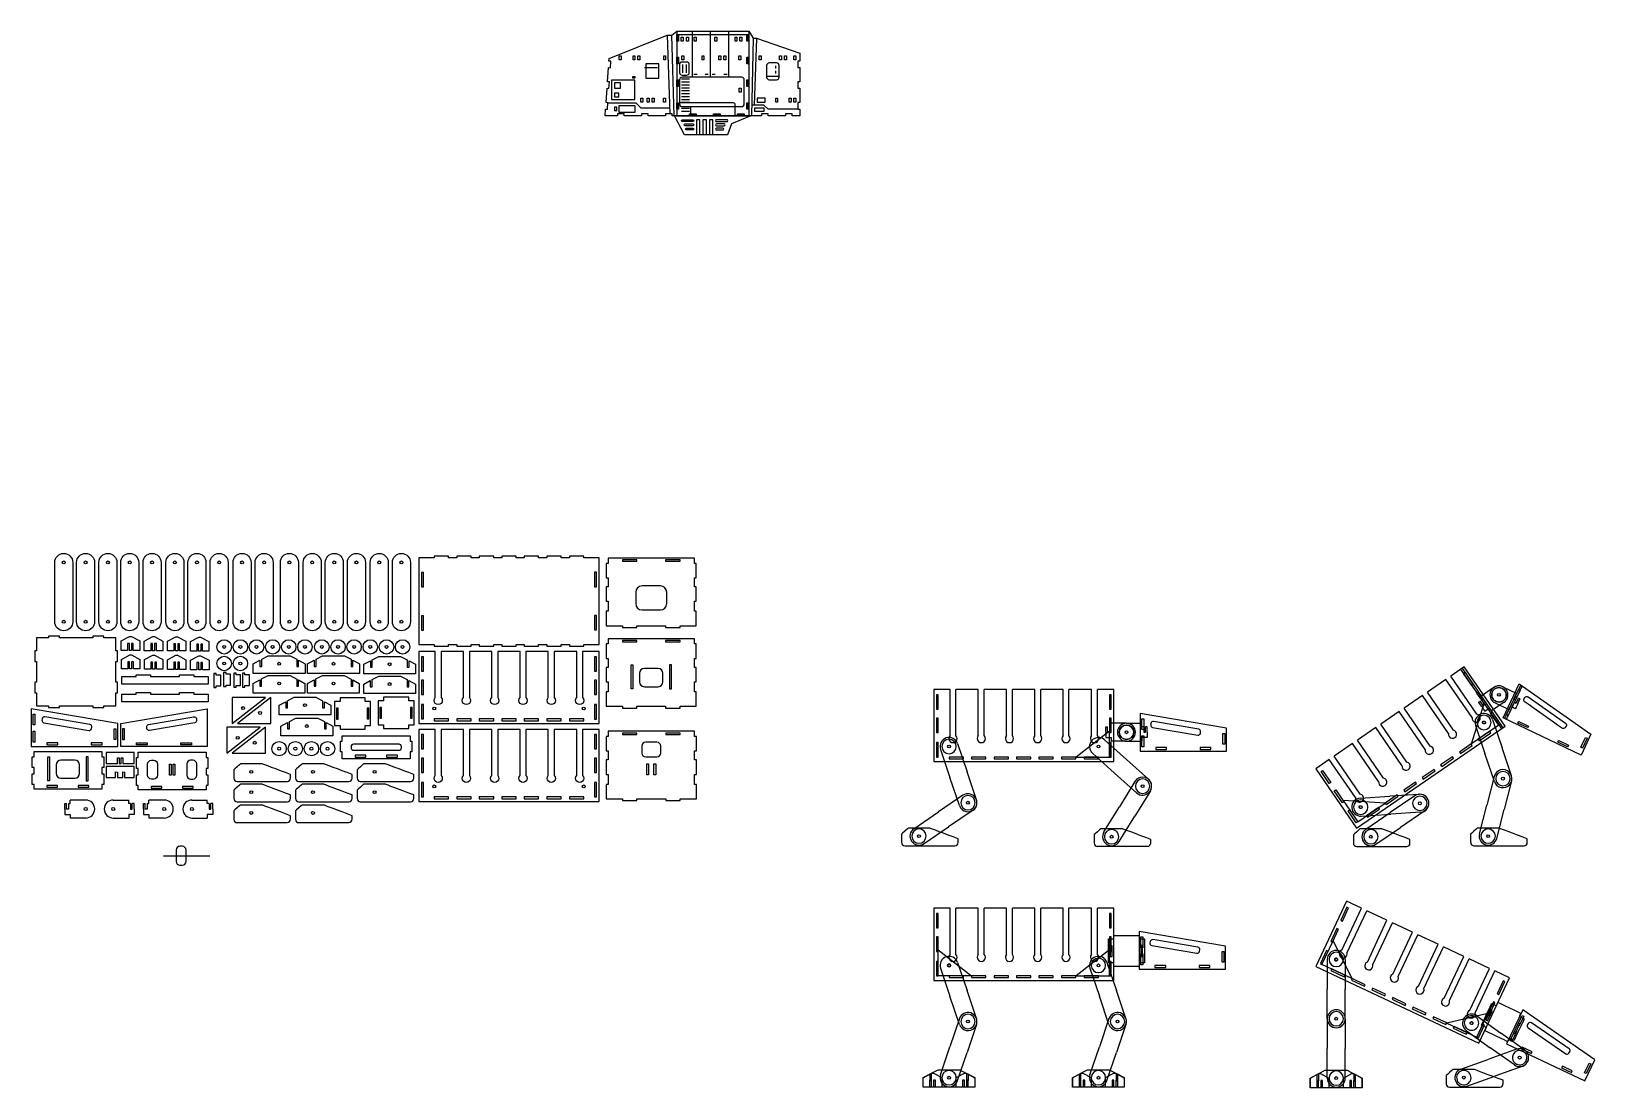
# Model space of a CAD drawing. Header units: centimetres. Extents: x -61 to 156, y -60 to 87.
import ezdxf

# ---------------------------------------------------------------- set-up
doc = ezdxf.new("R2010")
doc.units = ezdxf.units.CM
doc.header["$MEASUREMENT"] = 0
doc.layers.get('0').update_dxf_attribs({"linetype": 'CONTINUOUS'})
for name, color, linetype in [('CAMADA_1', 7, 'CONTINUOUS'), ('corte', 1, 'CONTINUOUS'), ('corte interno', 6, 'CONTINUOUS'), ('detalhes', 2, 'CONTINUOUS'), ('engates', 5, 'CONTINUOUS')]:
    doc.layers.add(name, color=color, linetype=linetype)

msp = doc.modelspace()

# ---------------------------------------------------------------- linework, layer by layer
at = {"color": 2}
for p, q in [((30.93, -19.59), (30.93, -19.59)), ((-42.45, -27.5), (-36.02, -27.5))]:
    msp.add_line(p, q, dxfattribs=at)
at = {"color": 3}
msp.add_circle((91.19, -10.36), 0.2, dxfattribs=at)
msp.add_circle((91.19, -10.36), 0.2, dxfattribs=at)
at = {"color": 1}
for centre, start, end in [((60.41, -25.66), 181.0054, 270.3313), ((67.37, -25.66), 269.9352, 359.9997), ((87.14, -25.74), 181.0054, 270.3313), ((94.1, -25.73), 269.9352, 359.9997), ((123.13, -25.74), 181.0054, 270.3313), ((130.09, -25.74), 269.9352, 359.9997), ((139.41, -25.66), 181.1129, 270.4388), ((146.37, -25.65), 270.0427, 0.1073), ((136.03, -59.16), 181.0054, 270.3313), ((143, -59.16), 269.9352, 359.9997)]:
    msp.add_arc(centre, 0.448, start, end, dxfattribs=at)
at = {"layer": 'CAMADA_1', "color": 7}
for p, q in [((138.08, -1.28), (136.21, -2.57)), ((137.57, -1.63), (143.22, -9.88)), ((137.77, -1.49), (143.43, -9.74)), ((143.74, -9.53), (138.08, -1.28)), ((135.53, -3.03), (132.95, -4.8)), ((139.15, -8.31), (135.53, -3.03)), ((139.83, -7.84), (136.21, -2.57)), ((142.18, -4.14), (140.42, -5.35)), ((143.42, -4.04), (145.35, -4.97)), ((145.92, -3.78), (143.67, -8.47)), ((146.12, -3.93), (143.9, -8.58)), ((66.7, -10.83), (66.7, -4.43)), ((67.52, -10.83), (67.52, -4.43)), ((70.62, -10.83), (70.62, -4.43)), ((71.44, -10.83), (71.44, -4.43)), ((74.54, -10.83), (74.54, -4.43)), ((75.36, -10.83), (75.36, -4.43)), ((78.46, -10.83), (78.46, -4.43)), ((79.28, -10.83), (79.28, -4.43)), ((82.38, -10.83), (82.38, -4.43)), ((83.2, -10.83), (83.2, -4.43)), ((86.34, -10.83), (86.34, -4.43)), ((87.16, -10.83), (87.16, -4.43)), ((132.27, -5.27), (129.71, -7.02)), ((135.89, -10.54), (132.27, -5.27)), ((136.57, -10.08), (132.95, -4.8)), ((140.71, -6.66), (140.29, -6.04)), ((140.49, -5.9), (140.92, -6.52)), ((143.59, -6.2), (141.83, -7.41)), ((142.35, -6.3), (144.27, -7.22)), ((144.97, -5.77), (145.62, -4.41)), ((145.19, -5.87), (144.97, -5.77)), ((145.36, -5.52), (145.04, -6.2)), ((145.04, -6.2), (145.26, -6.31)), ((145.84, -4.52), (145.19, -5.87)), ((145.19, -5.87), (145.19, -5.87)), ((145.26, -6.31), (145.59, -5.63)), ((145.62, -4.41), (145.84, -4.52)), ((129.04, -7.48), (126.48, -9.24)), ((132.66, -12.76), (129.04, -7.48)), ((133.33, -12.3), (129.71, -7.02)), ((140.92, -6.52), (140.71, -6.66)), ((141.99, -8.61), (143.31, -12.51)), ((143.94, -7.91), (144.59, -6.55)), ((144.17, -8.02), (143.94, -7.91)), ((144.82, -6.66), (144.17, -8.02)), ((144.59, -6.55), (144.82, -6.66)), ((88.56, -10.36), (88.56, -9.61)), ((88.81, -10.36), (88.56, -10.36)), ((88.81, -9.61), (88.81, -10.36)), ((91.19, -9.11), (89.06, -9.11)), ((91.19, -9.11), (93.33, -9.11)), ((93.58, -9.61), (93.58, -10.36)), ((93.58, -10.36), (93.83, -10.36)), ((93.83, -10.36), (93.83, -9.61)), ((123.12, -23.67), (143.74, -9.53)), ((125.8, -9.7), (123.25, -11.46)), ((129.42, -14.98), (125.8, -9.7)), ((130.1, -14.51), (126.48, -9.24)), ((139.62, -9.41), (140.94, -13.31)), ((141.63, -10.21), (139.98, -11.34)), ((140.12, -11.55), (141.77, -10.42)), ((141.77, -10.42), (141.63, -10.21)), ((65.37, -12.74), (66.69, -16.64)), ((67.74, -11.94), (69.06, -15.84)), ((88.14, -11.41), (91.2, -14.16)), ((91.19, -11.61), (89.06, -11.61)), ((91.19, -11.61), (93.33, -11.61)), ((122.57, -11.92), (120.02, -13.67)), ((126.19, -17.2), (122.57, -11.92)), ((126.87, -16.73), (123.25, -11.46)), ((139.05, -11.98), (137.4, -13.11)), ((139.05, -11.98), (137.4, -13.11)), ((137.54, -13.31), (139.19, -12.18)), ((137.54, -13.31), (139.19, -12.18)), ((139.19, -12.18), (139.05, -11.98)), ((139.19, -12.18), (139.05, -11.98)), ((139.98, -11.34), (140.12, -11.55)), ((140.12, -11.55), (140.12, -11.55)), ((144.63, -16.4), (143.31, -12.51)), ((154.24, -12.45), (154.89, -11.1)), ((154.47, -12.56), (154.24, -12.45)), ((155.12, -11.2), (154.47, -12.56)), ((154.47, -12.56), (154.47, -12.56)), ((154.89, -11.1), (155.12, -11.2)), ((86.47, -13.27), (89.53, -16.02)), ((94.27, -16.91), (91.2, -14.16)), ((119.34, -14.14), (117.47, -15.42)), ((122.96, -19.41), (119.34, -14.14)), ((123.63, -18.95), (120.02, -13.67)), ((136.44, -13.77), (134.79, -14.9)), ((134.79, -14.9), (134.94, -15.1)), ((134.94, -15.1), (136.59, -13.97)), ((134.94, -15.1), (134.94, -15.1)), ((136.59, -13.97), (136.44, -13.77)), ((137.4, -13.11), (137.54, -13.31)), ((137.4, -13.11), (137.54, -13.31)), ((137.54, -13.31), (137.54, -13.31)), ((137.54, -13.31), (137.54, -13.31)), ((142.26, -17.2), (140.94, -13.31)), ((68.01, -20.54), (66.69, -16.64)), ((70.38, -19.74), (69.06, -15.84)), ((92.6, -18.77), (89.53, -16.02)), ((92.37, -17.18), (90.21, -20.69)), ((117.47, -15.42), (123.12, -23.67)), ((131.32, -17.28), (129.67, -18.41)), ((131.46, -17.49), (131.32, -17.28)), ((133.9, -15.51), (132.25, -16.64)), ((132.25, -16.64), (132.39, -16.85)), ((132.39, -16.85), (134.04, -15.72)), ((132.39, -16.85), (132.39, -16.85)), ((134.04, -15.72), (133.9, -15.51)), ((142.23, -16.49), (141.2, -20.48)), ((144.65, -17.12), (143.63, -21.1)), ((68.49, -19.11), (65.09, -21.42)), ((94.5, -18.49), (92.34, -22)), ((123.62, -19.5), (127.73, -19.24)), ((128.74, -19.05), (127.09, -20.18)), ((127.24, -20.38), (128.88, -19.25)), ((131.83, -18.98), (127.73, -19.24)), ((131.21, -19.19), (127.81, -21.51)), ((128.88, -19.25), (128.74, -19.05)), ((129.67, -18.41), (129.81, -18.62)), ((129.81, -18.62), (131.46, -17.49)), ((129.81, -18.62), (129.81, -18.62)), ((-55.91, -21.01), (-55.91, -20.26)), ((-55.66, -21.01), (-55.91, -21.01)), ((-55.66, -20.26), (-55.66, -21.01)), ((-53.27, -19.76), (-55.41, -19.76)), ((-49.44, -19.76), (-47.3, -19.76)), ((-47.05, -20.26), (-47.05, -21.01)), ((-47.05, -21.01), (-46.8, -21.01)), ((-46.8, -21.01), (-46.8, -20.26)), ((-44.99, -21.01), (-44.99, -20.26)), ((-44.74, -21.01), (-44.99, -21.01)), ((-44.74, -20.26), (-44.74, -21.01)), ((-42.36, -19.76), (-44.49, -19.76)), ((-38.52, -19.76), (-36.39, -19.76)), ((-36.14, -20.26), (-36.14, -21.01)), ((-36.14, -21.01), (-35.89, -21.01)), ((-35.89, -21.01), (-35.89, -20.26)), ((61.69, -23.74), (65.09, -21.42)), ((69.89, -21.17), (66.49, -23.49)), ((88.06, -24.19), (90.21, -20.69)), ((124.41, -23.82), (127.81, -21.51)), ((126.17, -20.81), (124.52, -21.95)), ((124.66, -22.15), (126.31, -21.02)), ((126.31, -21.02), (126.17, -20.81)), ((127.09, -20.18), (127.24, -20.38)), ((127.24, -20.38), (127.24, -20.38)), ((131.99, -21.47), (127.89, -21.73)), ((132.62, -21.26), (129.22, -23.57)), ((140.18, -24.46), (141.2, -20.48)), ((142.6, -25.08), (143.63, -21.1)), ((-53.27, -22.26), (-55.41, -22.26)), ((-49.44, -22.26), (-47.3, -22.26)), ((-42.36, -22.26), (-44.49, -22.26)), ((-38.52, -22.26), (-36.39, -22.26)), ((63.09, -25.8), (66.49, -23.49)), ((90.18, -25.5), (92.34, -22)), ((123.78, -22), (127.89, -21.73)), ((124.52, -21.95), (124.66, -22.15)), ((124.66, -22.15), (124.66, -22.15)), ((125.81, -25.89), (129.22, -23.57)), ((66.7, -41.18), (66.7, -34.78)), ((67.52, -41.18), (67.52, -34.78)), ((70.62, -41.18), (70.62, -34.78)), ((71.44, -41.18), (71.44, -34.78)), ((74.54, -41.18), (74.54, -34.78)), ((75.36, -41.18), (75.36, -34.78)), ((78.46, -41.18), (78.46, -34.78)), ((79.28, -41.18), (79.28, -34.78)), ((82.38, -41.18), (82.38, -34.78)), ((83.2, -41.18), (83.2, -34.78)), ((86.34, -41.18), (86.34, -34.78)), ((87.16, -41.18), (87.16, -34.78)), ((121.07, -40.57), (123.79, -34.78)), ((121.82, -40.92), (124.54, -35.13)), ((124.62, -42.24), (127.34, -36.45)), ((125.36, -42.59), (128.09, -36.79)), ((128.17, -43.9), (130.89, -38.11)), ((128.91, -44.25), (131.63, -38.46)), ((89.18, -39.98), (88.93, -39.98)), ((88.93, -39.98), (88.93, -41.48)), ((89.18, -41.48), (89.18, -39.98)), ((93.43, -39.96), (93.18, -39.96)), ((93.18, -39.96), (93.18, -41.46)), ((93.43, -41.46), (93.43, -39.96)), ((131.72, -45.57), (134.44, -39.78)), ((132.46, -45.92), (135.18, -40.13)), ((65.37, -43.1), (66.69, -46.99)), ((67.74, -42.3), (69.06, -46.19)), ((86.12, -43.1), (87.43, -46.99)), ((88.48, -42.3), (89.8, -46.19)), ((88.93, -41.48), (89.18, -41.48)), ((88.93, -41.48), (88.93, -41.48)), ((93.18, -41.46), (93.43, -41.46)), ((93.18, -41.46), (93.18, -41.46)), ((119.05, -41.88), (119.05, -46)), ((121.55, -41.88), (121.55, -46)), ((135.27, -47.24), (137.99, -41.45)), ((136.01, -47.59), (138.73, -41.8)), ((138.85, -48.92), (141.57, -43.13)), ((139.59, -49.27), (142.31, -43.48)), ((68.01, -50.89), (66.69, -46.99)), ((70.38, -50.09), (69.06, -46.19)), ((88.75, -50.89), (87.43, -46.99)), ((91.12, -50.09), (89.8, -46.19)), ((119.05, -50.11), (119.05, -46)), ((121.55, -50.11), (121.55, -46)), ((139.8, -49.69), (143.15, -52.09)), ((141.7, -48.93), (141.07, -50.29)), ((141.29, -50.4), (141.93, -49.04)), ((141.93, -49.04), (141.7, -48.93)), ((68.01, -50.09), (66.69, -53.99)), ((70.38, -50.89), (69.06, -54.79)), ((88.75, -50.09), (87.43, -53.99)), ((91.12, -50.89), (89.8, -54.79)), ((119.05, -50.11), (119.05, -54.22)), ((121.55, -50.11), (121.55, -54.22)), ((138.35, -51.72), (141.69, -54.12)), ((141.07, -50.29), (141.29, -50.4)), ((141.07, -50.29), (141.07, -50.29)), ((145.56, -50.73), (144.92, -52.09)), ((145.14, -52.19), (145.78, -50.83)), ((145.78, -50.83), (145.56, -50.73)), ((65.37, -57.89), (66.69, -53.99)), ((86.12, -57.89), (87.43, -53.99)), ((119.05, -58.34), (119.05, -54.22)), ((121.55, -58.34), (121.55, -54.22)), ((145.03, -56.52), (141.69, -54.12)), ((146.49, -54.48), (143.15, -52.09)), ((144.92, -52.09), (145.14, -52.19)), ((144.92, -52.09), (144.92, -52.09)), ((67.74, -58.69), (69.06, -54.79)), ((88.48, -58.69), (89.8, -54.79)), ((137.59, -57.09), (141.47, -55.71)), ((145.34, -54.32), (141.47, -55.71)), ((138.43, -59.45), (142.31, -58.06)), ((146.18, -56.68), (142.31, -58.06))]:
    msp.add_line(p, q, dxfattribs=at)
for points in [[(-55.06, 13.2), (-55.06, 9.08), (-55.06, 4.97, -1), (-57.56, 4.97), (-57.56, 9.08), (-57.56, 13.2, -1), (-55.06, 13.2)], [(-52.03, 13.2), (-52.03, 9.08), (-52.03, 4.97, -1), (-54.53, 4.97), (-54.53, 9.08), (-54.53, 13.2, -1), (-52.03, 13.2)], [(-48.93, 13.2), (-48.93, 9.08), (-48.93, 4.97, -1), (-51.43, 4.97), (-51.43, 9.08), (-51.43, 13.2, -1), (-48.93, 13.2)], [(-45.91, 13.2), (-45.91, 9.08), (-45.91, 4.97, -1), (-48.41, 4.97), (-48.41, 9.08), (-48.41, 13.2, -1), (-45.91, 13.2)], [(-42.81, 13.2), (-42.81, 9.08), (-42.81, 4.97, -1), (-45.31, 4.97), (-45.31, 9.08), (-45.31, 13.2, -1), (-42.81, 13.2)], [(-39.64, 13.2), (-39.64, 9.08), (-39.64, 4.97, -1), (-42.14, 4.97), (-42.14, 9.08), (-42.14, 13.2, -1), (-39.64, 13.2)], [(-36.57, 13.2), (-36.57, 9.08), (-36.57, 4.97, -1), (-39.07, 4.97), (-39.07, 9.08), (-39.07, 13.2, -1), (-36.57, 13.2)], [(-33.5, 13.2), (-33.5, 9.08), (-33.5, 4.97, -1), (-36, 4.97), (-36, 9.08), (-36, 13.2, -1), (-33.5, 13.2)], [(-30.32, 13.2), (-30.32, 9.08), (-30.32, 4.97, -1), (-32.82, 4.97), (-32.82, 9.08), (-32.82, 13.2, -1), (-30.32, 13.2)], [(-27.25, 13.2), (-27.25, 9.08), (-27.25, 4.97, -1), (-29.75, 4.97), (-29.75, 9.08), (-29.75, 13.2, -1), (-27.25, 13.2)], [(-23.75, 13.2), (-23.75, 9.08), (-23.75, 4.97, -1), (-26.25, 4.97), (-26.25, 9.08), (-26.25, 13.2, -1), (-23.75, 13.2)], [(-20.58, 13.2), (-20.58, 9.08), (-20.58, 4.97, -1), (-23.08, 4.97), (-23.08, 9.08), (-23.08, 13.2, -1), (-20.58, 13.2)], [(-17.51, 13.2), (-17.51, 9.08), (-17.51, 4.97, -1), (-20.01, 4.97), (-20.01, 9.08), (-20.01, 13.2, -1), (-17.51, 13.2)], [(-14.44, 13.2), (-14.44, 9.08), (-14.44, 4.97, -1), (-16.94, 4.97), (-16.94, 9.08), (-16.94, 13.2, -1), (-14.44, 13.2)], [(-11.27, 13.2), (-11.27, 9.08), (-11.27, 4.97, -1), (-13.77, 4.97), (-13.77, 9.08), (-13.77, 13.2, -1), (-11.27, 13.2)], [(-8.2, 13.2), (-8.2, 9.08), (-8.2, 4.97, -1), (-10.7, 4.97), (-10.7, 9.08), (-10.7, 13.2, -1), (-8.2, 13.2)]]:
    msp.add_lwpolyline(points, format="xyb", dxfattribs=at)
for points in [[(21.23, 13.36), (23.23, 13.36), (23.23, 13.54), (21.23, 13.54), (21.23, 13.36)], [(27.23, 13.36), (29.23, 13.36), (29.23, 13.54), (27.23, 13.54), (27.23, 13.36)], [(21.23, 2.19), (23.23, 2.19), (23.23, 2.37), (21.23, 2.37), (21.23, 2.19)], [(27.23, 2.19), (29.23, 2.19), (29.23, 2.37), (27.23, 2.37), (27.23, 2.19)], [(22.68, -4.34), (22.43, -4.34), (22.43, -1.01), (22.68, -1.01), (22.68, -4.34)], [(27.78, -4.34), (28.03, -4.34), (28.03, -1.01), (27.78, -1.01), (27.78, -4.34)], [(-60.32, -9.34), (-60.57, -9.34), (-60.57, -7.84), (-60.32, -7.84), (-60.32, -9.34)], [(-18.47, -8.54), (-18.22, -8.54), (-18.22, -7.04), (-18.47, -7.04), (-18.47, -8.54)], [(-14.22, -8.52), (-13.97, -8.52), (-13.97, -7.02), (-14.22, -7.02), (-14.22, -8.52)], [(-12.44, -8.43), (-12.19, -8.43), (-12.19, -6.93), (-12.44, -6.93), (-12.44, -8.43)], [(-8.19, -8.42), (-7.94, -8.42), (-7.94, -6.92), (-8.19, -6.92), (-8.19, -8.42)], [(-4.89, -8.77), (-2.89, -8.77), (-2.89, -8.52), (-4.89, -8.52), (-4.89, -8.77)], [(-1.77, -8.77), (0.23, -8.77), (0.23, -8.52), (-1.77, -8.52), (-1.77, -8.77)], [(1.36, -8.77), (3.36, -8.77), (3.36, -8.52), (1.36, -8.52), (1.36, -8.77)], [(4.48, -8.77), (6.48, -8.77), (6.48, -8.52), (4.48, -8.52), (4.48, -8.77)], [(7.57, -8.77), (9.57, -8.77), (9.57, -8.52), (7.57, -8.52), (7.57, -8.77)], [(10.73, -8.77), (12.73, -8.77), (12.73, -8.52), (10.73, -8.52), (10.73, -8.77)], [(13.86, -8.77), (15.86, -8.77), (15.86, -8.52), (13.86, -8.52), (13.86, -8.77)], [(93.58, -9.99), (93.33, -9.99), (93.33, -8.49), (93.58, -8.49), (93.58, -9.99)], [(-60.32, -11.72), (-60.57, -11.72), (-60.57, -10.22), (-60.32, -10.22), (-60.32, -11.72)], [(-49.07, -11.37), (-49.32, -11.37), (-49.32, -9.87), (-49.07, -9.87), (-49.07, -11.37)], [(-48.15, -11.37), (-47.9, -11.37), (-47.9, -9.87), (-48.15, -9.87), (-48.15, -11.37)], [(21.24, -10.65), (23.24, -10.65), (23.24, -10.47), (21.24, -10.47), (21.24, -10.65)], [(27.24, -10.65), (29.24, -10.65), (29.24, -10.47), (27.24, -10.47), (27.24, -10.65)], [(104.83, -12.02), (104.58, -12.02), (104.58, -10.52), (104.83, -10.52), (104.83, -12.02)], [(93.58, -12.37), (93.33, -12.37), (93.33, -10.87), (93.58, -10.87), (93.58, -12.37)], [(-58.28, -17.09), (-58.53, -17.09), (-58.53, -13.76), (-58.28, -13.76), (-58.28, -17.09)], [(-53.19, -17.09), (-52.94, -17.09), (-52.94, -13.76), (-53.19, -13.76), (-53.19, -17.09)], [(-46.54, -13.18), (-48.48, -13.18), (-50.42, -13.18), (-50.42, -14.68), (-48.86, -14.68), (-48.86, -13.93), (-48.61, -13.93), (-48.61, -14.68), (-48.48, -14.68), (-48.36, -14.68), (-48.36, -13.93), (-48.11, -13.93), (-48.11, -14.68), (-46.54, -14.68)], [(-49.11, -15.87), (-48.86, -15.88), (-48.86, -16.63), (-48.11, -16.63), (-48.11, -15.87), (-47.86, -15.88), (-47.86, -16.63), (-46.54, -16.63), (-46.54, -15.12), (-48.48, -15.12), (-50.42, -15.12), (-50.42, -16.63), (-49.11, -16.63)], [(-41.64, -14.79), (-41.39, -14.79), (-41.39, -16.3), (-41.64, -16.3)], [(-41.14, -14.79), (-40.89, -14.79), (-40.89, -16.3), (-41.14, -16.3)], [(24.61, -14.76), (24.86, -14.76), (24.86, -16.27), (24.61, -16.27)], [(25.61, -14.76), (25.86, -14.76), (25.86, -16.27), (25.61, -16.27)], [(66.56, -14.05), (68.56, -14.05), (68.56, -13.8), (66.56, -13.8), (66.56, -14.05)], [(69.68, -14.05), (71.68, -14.05), (71.68, -13.8), (69.68, -13.8), (69.68, -14.05)], [(72.81, -14.05), (74.81, -14.05), (74.81, -13.8), (72.81, -13.8), (72.81, -14.05)], [(75.93, -14.05), (77.93, -14.05), (77.93, -13.8), (75.93, -13.8), (75.93, -14.05)], [(79.02, -14.05), (81.02, -14.05), (81.02, -13.8), (79.02, -13.8), (79.02, -14.05)], [(82.18, -14.05), (84.18, -14.05), (84.18, -13.8), (82.18, -13.8), (82.18, -14.05)], [(82.18, -14.05), (84.18, -14.05), (84.18, -13.8), (82.18, -13.8), (82.18, -14.05)], [(85.31, -14.05), (87.31, -14.05), (87.31, -13.8), (85.31, -13.8), (85.31, -14.05)], [(-4.89, -19.58), (-2.89, -19.58), (-2.89, -19.33), (-4.89, -19.33), (-4.89, -19.58)], [(-1.77, -19.58), (0.23, -19.58), (0.23, -19.33), (-1.77, -19.33), (-1.77, -19.58)], [(1.36, -19.58), (3.36, -19.58), (3.36, -19.33), (1.36, -19.33), (1.36, -19.58)], [(4.48, -19.58), (6.48, -19.58), (6.48, -19.33), (4.48, -19.33), (4.48, -19.58)], [(7.57, -19.58), (9.57, -19.58), (9.57, -19.33), (7.57, -19.33), (7.57, -19.58)], [(10.73, -19.58), (12.73, -19.58), (12.73, -19.33), (10.73, -19.33), (10.73, -19.58)], [(13.86, -19.58), (15.86, -19.58), (15.86, -19.33), (13.86, -19.33), (13.86, -19.58)], [(93.45, -40.25), (93.2, -40.25), (93.2, -38.75), (93.45, -38.75), (93.45, -40.25)], [(93.45, -42.62), (93.2, -42.62), (93.2, -41.12), (93.45, -41.12), (93.45, -42.62)], [(104.7, -42.27), (104.45, -42.27), (104.45, -40.77), (104.7, -40.77), (104.7, -42.27)], [(119.57, -43.42), (121.38, -44.27), (121.49, -44.05), (119.68, -43.2), (119.57, -43.42)], [(66.56, -44.4), (68.56, -44.4), (68.56, -44.15), (66.56, -44.15), (66.56, -44.4)], [(69.68, -44.4), (71.68, -44.4), (71.68, -44.15), (69.68, -44.15), (69.68, -44.4)], [(72.81, -44.4), (74.81, -44.4), (74.81, -44.15), (72.81, -44.15), (72.81, -44.4)], [(75.93, -44.4), (77.93, -44.4), (77.93, -44.15), (75.93, -44.15), (75.93, -44.4)], [(79.02, -44.4), (81.02, -44.4), (81.02, -44.15), (79.02, -44.15), (79.02, -44.4)], [(82.18, -44.4), (84.18, -44.4), (84.18, -44.15), (82.18, -44.15), (82.18, -44.4)], [(85.31, -44.4), (87.31, -44.4), (87.31, -44.15), (85.31, -44.15), (85.31, -44.4)], [(122.4, -44.75), (124.21, -45.6), (124.32, -45.38), (122.51, -44.52), (122.4, -44.75)], [(125.23, -46.08), (127.04, -46.93), (127.14, -46.7), (125.33, -45.85), (125.23, -46.08)], [(128.06, -47.41), (129.87, -48.26), (129.97, -48.03), (128.16, -47.18), (128.06, -47.41)], [(130.85, -48.72), (132.66, -49.57), (132.77, -49.35), (130.96, -48.5), (130.85, -48.72)], [(133.71, -50.07), (135.52, -50.92), (135.63, -50.69), (133.82, -49.84), (133.71, -50.07)], [(145.68, -51.1), (145.45, -50.99), (146.09, -49.64), (146.32, -49.74), (145.68, -51.1)], [(136.54, -51.4), (138.35, -52.25), (138.46, -52.02), (136.65, -51.17), (136.54, -51.4)], [(144.67, -53.25), (144.44, -53.14), (145.08, -51.78), (145.31, -51.89), (144.67, -53.25)], [(155, -57.72), (154.77, -57.61), (155.41, -56.26), (155.64, -56.36), (155, -57.72)]]:
    msp.add_lwpolyline(points, close=True, dxfattribs=at)
for points in [[(-4.75, -5.55), (-4.75, 0.84), (-7.02, 0.84), (-7.02, -9.16), (17.98, -9.16), (17.98, 0.84), (15.71, 0.84), (15.71, -5.55, -2.367557), (14.89, -5.55), (14.89, 0.84), (11.76, 0.84), (11.76, -5.55, -2.367557), (10.94, -5.55), (10.94, 0.84), (7.84, 0.84), (7.84, -5.55, -2.367557), (7.02, -5.55), (7.02, 0.84), (3.92, 0.84), (3.92, -5.55, -2.367557), (3.1, -5.55), (3.1, 0.84), (-0.01, 0.84), (-0.01, -5.55, -2.367557), (-0.83, -5.55), (-0.83, 0.84), (-3.93, 0.84), (-3.93, -5.55, -2.367557)], [(-4.75, -16.36), (-4.75, -9.96), (-7.02, -9.96), (-7.02, -19.96), (17.98, -19.96), (17.98, -9.96), (15.71, -9.96), (15.71, -16.36, -2.367557), (14.89, -16.36), (14.89, -9.96), (11.76, -9.96), (11.76, -16.36, -2.367557), (10.94, -16.36), (10.94, -9.96), (7.84, -9.96), (7.84, -16.36, -2.367557), (7.02, -16.36), (7.02, -9.96), (3.92, -9.96), (3.92, -16.36, -2.367557), (3.1, -16.36), (3.1, -9.96), (-0.01, -9.96), (-0.01, -16.36, -2.367557), (-0.83, -16.36), (-0.83, -9.96), (-3.93, -9.96), (-3.93, -16.36, -2.367557)]]:
    msp.add_lwpolyline(points, format="xyb", close=True, dxfattribs=at)
for points in [[(66.7, -4.43), (64.43, -4.43), (64.43, -14.43), (89.43, -14.43), (89.43, -4.43), (87.16, -4.43)], [(70.62, -4.43), (67.52, -4.43)], [(74.54, -4.43), (71.44, -4.43)], [(78.46, -4.43), (75.36, -4.43)], [(82.38, -4.43), (79.28, -4.43)], [(86.34, -4.43), (83.2, -4.43)], [(123.79, -34.78), (121.74, -33.81), (117.49, -42.86), (140.11, -53.5), (144.36, -44.44), (142.31, -43.48)], [(66.7, -34.78), (64.43, -34.78), (64.43, -44.78), (89.43, -44.78), (89.43, -34.78), (87.16, -34.78)], [(70.62, -34.78), (67.52, -34.78)], [(74.54, -34.78), (71.44, -34.78)], [(78.46, -34.78), (75.36, -34.78)], [(82.38, -34.78), (79.28, -34.78)], [(86.34, -34.78), (83.2, -34.78)], [(127.34, -36.45), (124.54, -35.13)], [(130.89, -38.11), (128.09, -36.79)], [(134.44, -39.78), (131.63, -38.46)], [(137.99, -41.45), (135.18, -40.13)], [(141.57, -43.13), (138.73, -41.8)]]:
    msp.add_lwpolyline(points, dxfattribs=at)
for centre in [(-56.31, 13.2), (-53.28, 13.2), (-50.18, 13.2), (-47.16, 13.2), (-44.06, 13.2), (-40.89, 13.2), (-37.82, 13.2), (-34.75, 13.2), (-31.57, 13.2), (-28.5, 13.2), (-25, 13.2), (-21.83, 13.2), (-18.76, 13.2), (-15.69, 13.2), (-12.52, 13.2), (-9.45, 13.2), (-56.31, 4.97), (-53.28, 4.97), (-50.18, 4.97), (-47.16, 4.97), (-44.06, 4.97), (-40.89, 4.97), (-37.82, 4.97), (-34.75, 4.97), (-31.57, 4.97), (-28.5, 4.97), (-25, 4.97), (-21.83, 4.97), (-18.76, 4.97), (-15.69, 4.97), (-12.52, 4.97), (-9.45, 4.97), (142.89, -5.17), (142.89, -5.17), (142.89, -5.17), (142.89, -5.17), (91.19, -10.36), (91.19, -10.36), (140.81, -9.01), (66.56, -12.34), (87.31, -12.34), (-30.28, -15.85), (-21.72, -15.85), (-13.17, -15.85), (143.44, -16.8), (143.44, -16.8), (-30.28, -18.68), (-21.72, -18.68), (-13.17, -18.68), (93.43, -17.84), (93.43, -17.84), (-53.27, -21.01), (-49.44, -21.01), (-42.36, -21.01), (-38.52, -21.01), (-30.28, -21.56), (-21.72, -21.56), (69.19, -20.14), (69.19, -20.14), (123.7, -20.75), (131.91, -20.22), (131.91, -20.22), (62.39, -24.77), (62.39, -24.77), (89.12, -24.85), (89.12, -24.85), (125.11, -24.85), (125.11, -24.85), (141.39, -24.77), (141.39, -24.77), (66.56, -42.7), (87.3, -42.7), (120.3, -41.88), (120.3, -50.11), (69.19, -50.49), (69.19, -50.49), (89.94, -50.49), (89.94, -50.49), (139.07, -50.7), (139.08, -50.7), (145.76, -55.5), (66.56, -58.29), (87.3, -58.29), (120.3, -58.34), (138.01, -58.27)]:
    msp.add_circle(centre, 0.2, dxfattribs=at)
for centre, radius, start, end in [((142.89, -5.17), 1.25, 64.447, 244.447), ((142.89, -5.17), 1.25, 304.447, 124.447), ((139.71, -8.4), 0.572, 170.2431, 78.6509), ((140.81, -9.01), 1.25, 18.6829, 198.6829), ((67.11, -11.23), 0.572, 135.7961, 44.2039), ((71.03, -11.23), 0.572, 135.7961, 44.2039), ((74.95, -11.23), 0.572, 135.7961, 44.2039), ((78.87, -11.23), 0.572, 135.7961, 44.2039), ((82.79, -11.23), 0.572, 135.7961, 44.2039), ((86.75, -11.23), 0.572, 135.7961, 44.2039), ((91.19, -10.36), 1.25, 90, 270), ((91.19, -10.36), 1.25, 270, 90), ((136.45, -10.64), 0.572, 170.2431, 78.6509), ((66.56, -12.34), 1.25, 18.6829, 198.6829), ((87.31, -12.34), 1.25, 48.1128, 228.1128), ((133.22, -12.86), 0.572, 170.2431, 78.6509), ((129.99, -15.07), 0.572, 170.2431, 78.6509), ((-32.26, -16.73), 0.448, 181.0054, 270.3313), ((-25.29, -16.73), 0.448, 269.9352, 359.9997), ((-23.71, -16.73), 0.448, 181.0054, 270.3313), ((-16.74, -16.73), 0.448, 269.9352, 359.9997), ((-15.15, -16.73), 0.448, 181.0054, 270.3313), ((-8.19, -16.73), 0.448, 269.9352, 359.9997), ((93.43, -17.84), 1.25, 328.4077, 148.4077), ((93.43, -17.84), 1.25, 228.1128, 48.1128), ((126.75, -17.29), 0.572, 170.2431, 78.6509), ((143.44, -16.8), 1.25, 345.5559, 165.5559), ((143.44, -16.8), 1.25, 198.6829, 18.6829), ((69.19, -20.14), 1.25, 304.2413, 124.2413), ((123.7, -20.75), 1.25, 93.647, 273.647), ((123.52, -19.51), 0.572, 170.2431, 78.6509), ((131.91, -20.22), 1.25, 304.2413, 124.2413), ((131.91, -20.22), 1.25, 273.647, 93.647), ((-53.27, -21.01), 1.25, 270, 90), ((-49.44, -21.01), 1.25, 90, 270), ((-42.36, -21.01), 1.25, 270, 90), ((-38.52, -21.01), 1.25, 90, 270), ((-32.26, -19.56), 0.448, 181.0054, 270.3313), ((-25.29, -19.56), 0.448, 269.9352, 359.9997), ((-23.71, -19.56), 0.448, 181.0054, 270.3313), ((-16.74, -19.56), 0.448, 269.9352, 359.9997), ((-15.15, -19.56), 0.448, 181.0054, 270.3313), ((-8.19, -19.56), 0.448, 269.9352, 359.9997), ((69.19, -20.14), 1.25, 198.6829, 18.6829), ((-32.26, -22.45), 0.448, 181.0054, 270.3313), ((-25.29, -22.44), 0.448, 269.9352, 359.9997), ((-23.71, -22.45), 0.448, 181.0054, 270.3313), ((-16.74, -22.44), 0.448, 269.9352, 359.9997), ((62.39, -24.77), 1.25, 124.2413, 304.2413), ((125.11, -24.85), 1.25, 124.2413, 304.2413), ((89.12, -24.85), 1.25, 148.4077, 328.4077), ((141.39, -24.77), 1.25, 165.5559, 345.5559), ((67.11, -41.58), 0.572, 135.7961, 44.2039), ((71.03, -41.58), 0.572, 135.7961, 44.2039), ((74.95, -41.58), 0.572, 135.7961, 44.2039), ((78.87, -41.58), 0.572, 135.7961, 44.2039), ((82.79, -41.58), 0.572, 135.7961, 44.2039), ((86.75, -41.58), 0.572, 135.7961, 44.2039), ((120.3, -41.88), 1.25, 0, 180), ((121.27, -41.1), 0.572, 110.6267, 19.0345), ((66.56, -42.7), 1.25, 18.6829, 198.6829), ((87.3, -42.7), 1.25, 18.6829, 198.6829), ((124.82, -42.77), 0.572, 110.6267, 19.0345), ((128.37, -44.44), 0.572, 110.6267, 19.0345), ((131.92, -46.11), 0.572, 110.6267, 19.0345), ((135.47, -47.77), 0.572, 110.6267, 19.0345), ((69.19, -50.49), 1.25, 341.3171, 161.3171), ((89.94, -50.49), 1.25, 341.3171, 161.3171), ((120.3, -50.11), 1.25, 0, 180), ((139.08, -50.7), 1.25, 54.3408, 234.3408), ((139.05, -49.46), 0.572, 110.6267, 19.0345), ((69.19, -50.49), 1.25, 198.6829, 18.6829), ((89.94, -50.49), 1.25, 198.6829, 18.6829), ((120.3, -50.11), 1.25, 180, 0), ((145.76, -55.5), 1.25, 234.3408, 54.3408), ((145.76, -55.5), 1.25, 289.6638, 109.6638), ((66.56, -58.29), 1.25, 161.3171, 341.3171), ((87.3, -58.29), 1.25, 161.3171, 341.3171), ((120.3, -58.34), 1.25, 180, 0), ((138.01, -58.27), 1.25, 109.6638, 289.6638)]:
    msp.add_arc(centre, radius, start, end, dxfattribs=at)
for centre, major_axis in [((-34.05, 1.48), (0, 1)), ((-31.8, 1.48), (0, 1)), ((-29.56, 1.48), (0, 1)), ((-27.32, 1.48), (0, 1)), ((-25.08, 1.48), (0, 1)), ((-22.84, 1.48), (0, 1)), ((-20.49, 1.48), (0, 1)), ((-18.24, 1.48), (0, 1)), ((-16.01, 1.48), (0, 1)), ((-13.77, 1.48), (0, 1)), ((-11.52, 1.48), (0, 1)), ((-9.29, 1.48), (0, 1)), ((-34.05, -0.82), (0, 1)), ((-34.05, 1.48), (0, 0.2)), ((-31.8, -0.82), (0, 1)), ((-31.8, 1.48), (0, 0.2)), ((-29.56, 1.48), (0, 0.2)), ((-27.32, 1.48), (0, 0.2)), ((-25.08, 1.48), (0, 0.2)), ((-22.84, 1.48), (0, 0.2)), ((-20.49, 1.48), (0, 0.2)), ((-18.24, 1.48), (0, 0.2)), ((-16.01, 1.48), (0, 0.2)), ((-13.77, 1.48), (0, 0.2)), ((-11.52, 1.48), (0, 0.2)), ((-9.29, 1.48), (0, 0.2)), ((-34.05, -0.82), (0, 0.2)), ((-31.8, -0.82), (0, 0.2)), ((-26.41, -0.85), (0, 0.2)), ((-18.87, -0.85), (0, 0.2)), ((-11.08, -0.93), (0, 0.2)), ((-26.42, -3.59), (0, 0.2)), ((-18.88, -3.59), (0, 0.2)), ((-11.09, -3.67), (0, 0.2)), ((-22.83, -6.6), (0, 0.2)), ((-31.42, -7), (0, 0.2)), ((-29.07, -7.69), (0, 0.2)), ((-4.89, -7.07), (0, 0.2)), ((15.86, -7.07), (0, 0.2)), ((-22.57, -9.5), (0, 0.2)), ((140.81, -9.01), (-0.113, 0.165)), ((-32.16, -11.13), (0, 0.2)), ((-29.81, -11.82), (0, 0.2)), ((-26.42, -12.64), (0, 1)), ((-26.42, -12.64), (0, 0.2)), ((-24.17, -12.64), (0, 1)), ((-24.17, -12.64), (0, 0.2)), ((-21.94, -12.64), (0, 1)), ((-21.94, -12.64), (0, 0.2)), ((-19.7, -12.64), (0, 1)), ((-19.7, -12.64), (0, 0.2)), ((66.56, -12.34), (0, 0.2)), ((87.31, -12.34), (0, 0.2)), ((-4.89, -17.87), (0, 0.2)), ((15.86, -17.87), (0, 0.2)), ((123.69, -20.75), (-0.113, 0.165)), ((66.56, -42.7), (0, 0.2)), ((87.31, -42.7), (0, 0.2)), ((120.3, -41.88), (0.085, 0.181)), ((139.08, -50.7), (0.085, 0.181)), ((139.08, -50.7), (0.085, 0.181))]:
    msp.add_ellipse(centre, major_axis=major_axis, ratio=1, dxfattribs=at)
at = {"layer": 'CAMADA_1', "color": 1}
for centre, major_axis in [((142.89, -5.17), (0.825, 0.566)), ((91.19, -10.36), (1, 0)), ((140.81, -9.01), (-0.113, 0.165)), ((87.31, -12.34), (0, 0.2)), ((87.31, -42.7), (0, 0.2)), ((66.56, -58.29), (0, 0.2)), ((87.3, -58.29), (0, 0.2)), ((87.3, -58.29), (0, 0.2)), ((120.3, -58.34), (0, 0.2))]:
    msp.add_ellipse(centre, major_axis=major_axis, ratio=1, dxfattribs=at)
at = {"layer": 'CAMADA_1', "color": 1, "extrusion": (0, 0, -1)}
for centre, major_axis in [((142.89, -5.17), (-0.825, -0.566)), ((140.81, -9.01), (-1, 0)), ((91.19, -10.36), (-1, 0)), ((66.56, -12.34), (-1, 0)), ((93.43, -17.84), (-1, 0)), ((143.44, -16.8), (-1, 0)), ((69.19, -20.14), (-1, 0)), ((131.91, -20.22), (-1, 0)), ((123.7, -20.75), (-1, 0)), ((62.39, -24.77), (-1, 0)), ((89.12, -24.85), (-1, 0)), ((125.11, -24.85), (-1, 0)), ((141.39, -24.77), (-1, 0)), ((120.3, -41.88), (-1, 0)), ((66.56, -42.7), (0, 0.2)), ((87.3, -42.7), (-1, 0)), ((69.19, -50.49), (-1, 0)), ((89.94, -50.49), (-1, 0)), ((120.3, -50.11), (-1, 0)), ((120.3, -50.11), (-1, 0)), ((139.08, -50.7), (-0.583, -0.812)), ((145.76, -55.5), (-0.583, -0.812)), ((145.76, -55.5), (-0.337, 0.942)), ((66.56, -58.29), (-1, 0)), ((87.3, -58.29), (-1, 0)), ((120.3, -58.34), (-1, 0)), ((138.01, -58.27), (-0.337, 0.942))]:
    msp.add_ellipse(centre, major_axis=major_axis, ratio=1, dxfattribs=at)
at = {"layer": 'CAMADA_1', "color": 7, "extrusion": (0, 0, -1)}
msp.add_ellipse((120.3, -41.88), major_axis=(0.085, 0.181), ratio=1, dxfattribs=at)
at = {"layer": 'CAMADA_1', "color": 7}
for points, knots in [([(-7.02, 13.83), (-7.02, 13.83), (-4.89, 13.83), (-4.89, 13.83), (-4.89, 13.83), (-4.89, 13.83), (-4.89, 14.08), (-4.89, 14.08), (-4.89, 14.08), (-4.89, 14.08), (-2.89, 14.08), (-2.89, 14.08), (-2.89, 14.08), (-2.89, 14.08), (-2.89, 13.83), (-2.89, 13.83), (-2.89, 13.83), (-2.89, 13.83), (-1.76, 13.83), (-1.76, 13.83), (-1.76, 13.83), (-1.76, 13.83), (-1.76, 14.08), (-1.76, 14.08), (-1.76, 14.08), (-1.76, 14.08), (0.24, 14.08), (0.24, 14.08), (0.24, 14.08), (0.24, 14.08), (0.24, 13.83), (0.24, 13.83), (0.24, 13.83), (0.24, 13.83), (1.36, 13.83), (1.36, 13.83), (1.36, 13.83), (1.36, 13.83), (1.36, 14.08), (1.36, 14.08), (1.36, 14.08), (1.36, 14.08), (3.36, 14.08), (3.36, 14.08), (3.36, 14.08), (3.36, 14.08), (3.36, 13.83), (3.36, 13.83), (3.36, 13.83), (3.36, 13.83), (4.48, 13.83), (4.48, 13.83), (4.48, 13.83), (4.48, 13.83), (4.48, 14.08), (4.48, 14.08), (4.48, 14.08), (4.48, 14.08), (6.48, 14.08), (6.48, 14.08), (6.48, 14.08), (6.48, 14.08), (6.48, 13.83), (6.48, 13.83), (6.48, 13.83), (6.48, 13.83), (7.58, 13.83), (7.58, 13.83), (7.58, 13.83), (7.58, 13.83), (7.58, 14.08), (7.58, 14.08), (7.58, 14.08), (7.58, 14.08), (9.58, 14.08), (9.58, 14.08), (9.58, 14.08), (9.58, 14.08), (9.58, 13.83), (9.58, 13.83), (9.58, 13.83), (9.58, 13.83), (10.73, 13.83), (10.73, 13.83), (10.73, 13.83), (10.73, 13.83), (10.73, 14.08), (10.73, 14.08), (10.73, 14.08), (10.73, 14.08), (12.73, 14.08), (12.73, 14.08), (12.73, 14.08), (12.73, 14.08), (12.73, 13.83), (12.73, 13.83), (12.73, 13.83), (12.73, 13.83), (13.86, 13.83), (13.86, 13.83), (13.86, 13.83), (13.86, 13.83), (13.86, 14.08), (13.86, 14.08), (13.86, 14.08), (13.86, 14.08), (15.86, 14.08), (15.86, 14.08), (15.86, 14.08), (15.86, 14.08), (15.86, 13.83), (15.86, 13.83), (15.86, 13.83), (15.86, 13.83), (17.98, 13.83), (17.98, 13.83), (17.98, 13.83), (17.98, 13.83), (17.98, 1.83), (17.98, 1.83), (17.98, 1.83), (17.98, 1.83), (15.86, 1.83), (15.86, 1.83), (15.86, 1.83), (15.86, 1.83), (15.86, 1.58), (15.86, 1.58), (15.86, 1.58), (15.86, 1.58), (13.86, 1.58), (13.86, 1.58), (13.86, 1.58), (13.86, 1.58), (13.86, 1.83), (13.86, 1.83), (13.86, 1.83), (13.86, 1.83), (12.73, 1.83), (12.73, 1.83), (12.73, 1.83), (12.73, 1.83), (12.73, 1.58), (12.73, 1.58), (12.73, 1.58), (12.73, 1.58), (10.73, 1.58), (10.73, 1.58), (10.73, 1.58), (10.73, 1.58), (10.73, 1.83), (10.73, 1.83), (10.73, 1.83), (10.73, 1.83), (9.58, 1.83), (9.58, 1.83), (9.58, 1.83), (9.58, 1.83), (9.58, 1.58), (9.58, 1.58), (9.58, 1.58), (9.58, 1.58), (7.58, 1.58), (7.58, 1.58), (7.58, 1.58), (7.58, 1.58), (7.58, 1.83), (7.58, 1.83), (7.58, 1.83), (7.58, 1.83), (6.48, 1.83), (6.48, 1.83), (6.48, 1.83), (6.48, 1.83), (6.48, 1.58), (6.48, 1.58), (6.48, 1.58), (6.48, 1.58), (4.48, 1.58), (4.48, 1.58), (4.48, 1.58), (4.48, 1.58), (4.48, 1.83), (4.48, 1.83), (4.48, 1.83), (4.48, 1.83), (3.36, 1.83), (3.36, 1.83), (3.36, 1.83), (3.36, 1.83), (3.36, 1.58), (3.36, 1.58), (3.36, 1.58), (3.36, 1.58), (1.36, 1.58), (1.36, 1.58), (1.36, 1.58), (1.36, 1.58), (1.36, 1.83), (1.36, 1.83), (1.36, 1.83), (1.36, 1.83), (0.24, 1.83), (0.24, 1.83), (0.24, 1.83), (0.24, 1.83), (0.24, 1.58), (0.24, 1.58), (0.24, 1.58), (0.24, 1.58), (-1.76, 1.58), (-1.76, 1.58), (-1.76, 1.58), (-1.76, 1.58), (-1.76, 1.83), (-1.76, 1.83), (-1.76, 1.83), (-1.76, 1.83), (-2.89, 1.83), (-2.89, 1.83), (-2.89, 1.83), (-2.89, 1.83), (-2.89, 1.58), (-2.89, 1.58), (-2.89, 1.58), (-2.89, 1.58), (-4.89, 1.58), (-4.89, 1.58), (-4.89, 1.58), (-4.89, 1.58), (-4.89, 1.83), (-4.89, 1.83), (-4.89, 1.83), (-4.89, 1.83), (-7.02, 1.83), (-7.02, 1.83), (-7.02, 1.83), (-7.02, 1.83), (-7.02, 13.83), (-7.02, 13.83)], [0, 0, 0, 0, 0.016393, 0.016393, 0.016393, 0.016393, 0.032787, 0.032787, 0.032787, 0.032787, 0.04918, 0.04918, 0.04918, 0.04918, 0.065574, 0.065574, 0.065574, 0.065574, 0.081967, 0.081967, 0.081967, 0.081967, 0.098361, 0.098361, 0.098361, 0.098361, 0.114754, 0.114754, 0.114754, 0.114754, 0.131148, 0.131148, 0.131148, 0.131148, 0.147541, 0.147541, 0.147541, 0.147541, 0.163934, 0.163934, 0.163934, 0.163934, 0.180328, 0.180328, 0.180328, 0.180328, 0.196721, 0.196721, 0.196721, 0.196721, 0.213115, 0.213115, 0.213115, 0.213115, 0.229508, 0.229508, 0.229508, 0.229508, 0.245902, 0.245902, 0.245902, 0.245902, 0.262295, 0.262295, 0.262295, 0.262295, 0.278689, 0.278689, 0.278689, 0.278689, 0.295082, 0.295082, 0.295082, 0.295082, 0.311475, 0.311475, 0.311475, 0.311475, 0.327869, 0.327869, 0.327869, 0.327869, 0.344262, 0.344262, 0.344262, 0.344262, 0.360656, 0.360656, 0.360656, 0.360656, 0.377049, 0.377049, 0.377049, 0.377049, 0.393443, 0.393443, 0.393443, 0.393443, 0.409836, 0.409836, 0.409836, 0.409836, 0.42623, 0.42623, 0.42623, 0.42623, 0.442623, 0.442623, 0.442623, 0.442623, 0.459016, 0.459016, 0.459016, 0.459016, 0.47541, 0.47541, 0.47541, 0.47541, 0.491803, 0.491803, 0.491803, 0.491803, 0.508197, 0.508197, 0.508197, 0.508197, 0.52459, 0.52459, 0.52459, 0.52459, 0.540984, 0.540984, 0.540984, 0.540984, 0.557377, 0.557377, 0.557377, 0.557377, 0.57377, 0.57377, 0.57377, 0.573771, 0.590164, 0.590164, 0.590164, 0.590164, 0.606557, 0.606557, 0.606557, 0.606557, 0.622951, 0.622951, 0.622951, 0.622951, 0.639344, 0.639344, 0.639344, 0.639344, 0.655738, 0.655738, 0.655738, 0.655738, 0.672131, 0.672131, 0.672131, 0.672131, 0.688525, 0.688525, 0.688525, 0.688525, 0.704918, 0.704918, 0.704918, 0.704918, 0.721311, 0.721311, 0.721311, 0.721311, 0.737705, 0.737705, 0.737705, 0.737705, 0.754098, 0.754098, 0.754098, 0.754098, 0.770492, 0.770492, 0.770492, 0.770492, 0.786885, 0.786885, 0.786885, 0.786885, 0.803279, 0.803279, 0.803279, 0.803279, 0.819672, 0.819672, 0.819672, 0.819672, 0.836066, 0.836066, 0.836066, 0.836066, 0.852459, 0.852459, 0.852459, 0.852459, 0.868852, 0.868852, 0.868852, 0.868852, 0.885246, 0.885246, 0.885246, 0.885246, 0.901639, 0.901639, 0.901639, 0.901639, 0.918033, 0.918033, 0.918033, 0.918033, 0.934426, 0.934426, 0.934426, 0.934426, 0.95082, 0.95082, 0.95082, 0.95082, 0.967213, 0.967213, 0.967213, 0.967213, 1, 1, 1, 1]), ([(19.23, 6.42), (19.23, 6.42), (19.23, 7.81), (19.23, 7.81), (19.23, 7.81), (19.23, 7.81), (18.98, 7.81), (18.98, 7.81), (18.98, 7.81), (18.98, 7.81), (18.98, 9.81), (18.98, 9.81), (18.98, 9.81), (18.98, 9.81), (19.23, 9.81), (19.23, 9.81), (19.23, 9.81), (19.23, 9.81), (19.23, 11.07), (19.23, 11.07), (19.23, 11.07), (19.23, 11.07), (18.98, 11.07), (18.98, 11.07), (18.98, 11.07), (18.98, 11.07), (18.98, 13.07), (18.98, 13.07), (18.98, 13.07), (18.98, 13.07), (19.23, 13.07), (19.23, 13.07), (19.23, 13.07), (19.23, 13.07), (19.23, 13.79), (19.23, 13.79), (19.23, 13.79), (19.23, 13.79), (31.23, 13.79), (31.23, 13.79), (31.23, 13.79), (31.23, 13.79), (31.23, 13.07), (31.23, 13.07), (31.23, 13.07), (31.23, 13.07), (31.48, 13.07), (31.48, 13.07), (31.48, 13.07), (31.48, 13.07), (31.48, 11.07), (31.48, 11.07), (31.48, 11.07), (31.48, 11.07), (31.23, 11.07), (31.23, 11.07), (31.23, 11.07), (31.23, 11.07), (31.23, 9.81), (31.23, 9.81), (31.23, 9.81), (31.23, 9.81), (31.48, 9.81), (31.48, 9.81), (31.48, 9.81), (31.48, 9.81), (31.48, 7.81), (31.48, 7.81), (31.48, 7.81), (31.48, 7.81), (31.23, 7.81), (31.23, 7.81), (31.23, 7.81), (31.23, 7.81), (31.23, 6.42), (31.23, 6.42), (31.23, 6.42), (31.23, 6.42), (31.48, 6.42), (31.48, 6.42), (31.48, 6.42), (31.48, 6.42), (31.48, 4.42), (31.48, 4.42), (31.48, 4.42), (31.48, 4.42), (31.23, 4.42), (31.23, 4.42), (31.23, 4.42), (31.23, 4.42), (29.23, 4.42), (29.23, 4.42), (29.23, 4.42), (29.23, 4.42), (29.23, 4.17), (29.23, 4.17), (29.23, 4.17), (29.23, 4.17), (27.23, 4.17), (27.23, 4.17), (27.23, 4.17), (27.23, 4.17), (27.23, 4.42), (27.23, 4.42), (27.23, 4.42), (27.23, 4.42), (23.23, 4.42), (23.23, 4.42), (23.23, 4.42), (23.23, 4.42), (23.23, 4.17), (23.23, 4.17), (23.23, 4.17), (23.23, 4.17), (21.23, 4.17), (21.23, 4.17), (21.23, 4.17), (21.23, 4.17), (21.23, 4.42), (21.23, 4.42), (21.23, 4.42), (21.23, 4.42), (19.23, 4.42), (19.23, 4.42), (19.23, 4.42), (19.23, 4.42), (18.98, 4.42), (18.98, 4.42), (18.98, 4.42), (18.98, 4.42), (18.98, 6.42), (18.98, 6.42), (18.98, 6.42), (18.98, 6.42), (19.23, 6.42), (19.23, 6.42)], [0, 0, 0, 0, 0.028571, 0.028571, 0.028571, 0.028571, 0.057143, 0.057143, 0.057143, 0.057143, 0.085714, 0.085714, 0.085714, 0.085714, 0.114286, 0.114286, 0.114286, 0.114286, 0.142857, 0.142857, 0.142857, 0.142857, 0.171429, 0.171429, 0.171429, 0.171429, 0.2, 0.2, 0.2, 0.2, 0.228571, 0.228571, 0.228571, 0.228571, 0.257143, 0.257143, 0.257143, 0.257143, 0.285714, 0.285714, 0.285714, 0.285714, 0.314286, 0.314286, 0.314286, 0.314286, 0.342857, 0.342857, 0.342857, 0.342857, 0.371429, 0.371429, 0.371429, 0.371429, 0.4, 0.4, 0.4, 0.4, 0.428571, 0.428571, 0.428571, 0.428571, 0.457143, 0.457143, 0.457143, 0.457143, 0.485714, 0.485714, 0.485714, 0.485714, 0.514286, 0.514286, 0.514286, 0.514286, 0.542857, 0.542857, 0.542857, 0.542857, 0.571429, 0.571429, 0.571429, 0.571429, 0.6, 0.6, 0.6, 0.6, 0.628571, 0.628571, 0.628571, 0.628571, 0.657143, 0.657143, 0.657143, 0.657143, 0.685714, 0.685714, 0.685714, 0.685714, 0.714286, 0.714286, 0.714286, 0.714286, 0.742857, 0.742857, 0.742857, 0.742857, 0.771429, 0.771429, 0.771429, 0.771429, 0.8, 0.8, 0.8, 0.8, 0.828571, 0.828571, 0.828571, 0.828571, 0.857143, 0.857143, 0.857143, 0.857143, 0.885714, 0.885714, 0.885714, 0.885714, 0.914286, 0.914286, 0.914286, 0.914286, 0.942857, 0.942857, 0.942857, 0.942857, 1, 1, 1, 1]), ([(-6.64, 9.81), (-6.64, 9.81), (-6.64, 11.81), (-6.64, 11.81), (-6.64, 11.81), (-6.64, 11.81), (-6.39, 11.81), (-6.39, 11.81), (-6.39, 11.81), (-6.39, 11.81), (-6.39, 9.81), (-6.39, 9.81), (-6.39, 9.81), (-6.39, 9.81), (-6.64, 9.81), (-6.64, 9.81)], [0, 0, 0, 0, 0.2, 0.2, 0.2, 0.2, 0.4, 0.4, 0.4, 0.4, 0.6, 0.6, 0.6, 0.6, 1, 1, 1, 1]), ([(17.36, 9.83), (17.36, 9.83), (17.36, 11.83), (17.36, 11.83), (17.36, 11.83), (17.36, 11.83), (17.61, 11.83), (17.61, 11.83), (17.61, 11.83), (17.61, 11.83), (17.61, 9.83), (17.61, 9.83), (17.61, 9.83), (17.61, 9.83), (17.36, 9.83), (17.36, 9.83)], [0, 0, 0, 0, 0.2, 0.2, 0.2, 0.2, 0.4, 0.4, 0.4, 0.4, 0.6, 0.6, 0.6, 0.6, 1, 1, 1, 1]), ([(23.95, 9.95), (23.95, 9.95), (26.51, 9.95), (26.51, 9.95), (26.51, 9.95), (27, 9.95), (27.39, 9.56), (27.39, 9.08), (27.39, 9.08), (27.39, 9.08), (27.39, 7.49), (27.39, 7.49), (27.39, 7.49), (27.39, 7.01), (27, 6.62), (26.51, 6.62), (26.51, 6.62), (26.51, 6.62), (23.95, 6.62), (23.95, 6.62), (23.95, 6.62), (23.47, 6.62), (23.08, 7.01), (23.08, 7.49), (23.08, 7.49), (23.08, 7.49), (23.08, 9.08), (23.08, 9.08), (23.08, 9.08), (23.08, 9.56), (23.47, 9.95), (23.95, 9.95)], [0, 0, 0, 0, 0.111111, 0.111111, 0.111111, 0.111111, 0.222222, 0.222222, 0.222222, 0.222222, 0.333333, 0.333333, 0.333333, 0.333333, 0.444444, 0.444444, 0.444444, 0.444444, 0.555556, 0.555556, 0.555556, 0.555556, 0.666667, 0.666667, 0.666667, 0.666667, 0.777778, 0.777778, 0.777778, 0.777778, 1, 1, 1, 1]), ([(-6.64, 3.81), (-6.64, 3.81), (-6.64, 5.81), (-6.64, 5.81), (-6.64, 5.81), (-6.64, 5.81), (-6.39, 5.81), (-6.39, 5.81), (-6.39, 5.81), (-6.39, 5.81), (-6.39, 3.81), (-6.39, 3.81), (-6.39, 3.81), (-6.39, 3.81), (-6.64, 3.81), (-6.64, 3.81)], [0, 0, 0, 0, 0.2, 0.2, 0.2, 0.2, 0.4, 0.4, 0.4, 0.4, 0.6, 0.6, 0.6, 0.6, 1, 1, 1, 1]), ([(17.36, 3.83), (17.36, 3.83), (17.36, 5.83), (17.36, 5.83), (17.36, 5.83), (17.36, 5.83), (17.61, 5.83), (17.61, 5.83), (17.61, 5.83), (17.61, 5.83), (17.61, 3.83), (17.61, 3.83), (17.61, 3.83), (17.61, 3.83), (17.36, 3.83), (17.36, 3.83)], [0, 0, 0, 0, 0.2, 0.2, 0.2, 0.2, 0.4, 0.4, 0.4, 0.4, 0.6, 0.6, 0.6, 0.6, 1, 1, 1, 1]), ([(-60.09, -6.68), (-60.09, -6.68), (-60.09, -4.9), (-60.09, -4.9), (-60.09, -4.9), (-60.09, -4.9), (-60.33, -4.9), (-60.33, -4.9), (-60.33, -4.9), (-60.33, -4.9), (-60.33, -3.4), (-60.33, -3.4), (-60.33, -3.4), (-60.33, -3.4), (-60.09, -3.4), (-60.09, -3.4), (-60.09, -3.4), (-60.09, -3.4), (-60.09, -0.55), (-60.09, -0.55), (-60.09, -0.55), (-60.09, -0.55), (-60.33, -0.55), (-60.33, -0.55), (-60.33, -0.55), (-60.33, -0.55), (-60.33, 0.95), (-60.33, 0.95), (-60.33, 0.95), (-60.33, 0.95), (-60.09, 0.95), (-60.09, 0.95), (-60.09, 0.95), (-60.09, 0.95), (-60.09, 2.74), (-60.09, 2.74), (-60.09, 2.74), (-60.09, 2.74), (-58.41, 2.74), (-58.41, 2.74), (-58.41, 2.74), (-58.41, 2.74), (-58.41, 2.99), (-58.41, 2.99), (-58.41, 2.99), (-58.41, 2.99), (-56.91, 2.99), (-56.91, 2.99), (-56.91, 2.99), (-56.91, 2.99), (-56.91, 2.74), (-56.91, 2.74), (-56.91, 2.74), (-56.91, 2.74), (-52.26, 2.74), (-52.26, 2.74), (-52.26, 2.74), (-52.26, 2.74), (-52.26, 2.99), (-52.26, 2.99), (-52.26, 2.99), (-52.26, 2.99), (-50.76, 2.99), (-50.76, 2.99), (-50.76, 2.99), (-50.76, 2.99), (-50.76, 2.74), (-50.76, 2.74), (-50.76, 2.74), (-50.76, 2.74), (-49.08, 2.74), (-49.08, 2.74), (-49.08, 2.74), (-49.08, 2.74), (-49.08, 0.95), (-49.08, 0.95), (-49.08, 0.95), (-49.08, 0.95), (-48.83, 0.95), (-48.83, 0.95), (-48.83, 0.95), (-48.83, 0.95), (-48.83, -0.55), (-48.83, -0.55), (-48.83, -0.55), (-48.83, -0.55), (-49.08, -0.55), (-49.08, -0.55), (-49.08, -0.55), (-49.08, -0.55), (-49.08, -3.4), (-49.08, -3.4), (-49.08, -3.4), (-49.08, -3.4), (-48.83, -3.4), (-48.83, -3.4), (-48.83, -3.4), (-48.83, -3.4), (-48.83, -4.9), (-48.83, -4.9), (-48.83, -4.9), (-48.83, -4.9), (-49.08, -4.9), (-49.08, -4.9), (-49.08, -4.9), (-49.08, -4.9), (-49.08, -6.68), (-49.08, -6.68), (-49.08, -6.68), (-49.08, -6.68), (-50.76, -6.68), (-50.76, -6.68), (-50.76, -6.68), (-50.76, -6.68), (-50.76, -6.93), (-50.76, -6.93), (-50.76, -6.93), (-50.76, -6.93), (-52.26, -6.93), (-52.26, -6.93), (-52.26, -6.93), (-52.26, -6.93), (-52.26, -6.68), (-52.26, -6.68), (-52.26, -6.68), (-52.26, -6.68), (-56.91, -6.68), (-56.91, -6.68), (-56.91, -6.68), (-56.91, -6.68), (-56.91, -6.93), (-56.91, -6.93), (-56.91, -6.93), (-56.91, -6.93), (-58.41, -6.93), (-58.41, -6.93), (-58.41, -6.93), (-58.41, -6.93), (-58.41, -6.68), (-58.41, -6.68), (-58.41, -6.68), (-58.41, -6.68), (-60.09, -6.68), (-60.09, -6.68)], [0, 0, 0, 0, 0.027027, 0.027027, 0.027027, 0.027027, 0.054054, 0.054054, 0.054054, 0.054054, 0.081081, 0.081081, 0.081081, 0.081081, 0.108108, 0.108108, 0.108108, 0.108108, 0.135135, 0.135135, 0.135135, 0.135135, 0.162162, 0.162162, 0.162162, 0.162162, 0.189189, 0.189189, 0.189189, 0.189189, 0.216216, 0.216216, 0.216216, 0.216216, 0.243243, 0.243243, 0.243243, 0.243243, 0.27027, 0.27027, 0.27027, 0.27027, 0.297297, 0.297297, 0.297297, 0.297297, 0.324324, 0.324324, 0.324324, 0.324324, 0.351351, 0.351351, 0.351351, 0.351351, 0.378378, 0.378378, 0.378378, 0.378378, 0.405405, 0.405405, 0.405405, 0.405405, 0.432432, 0.432432, 0.432432, 0.432432, 0.459459, 0.459459, 0.459459, 0.459459, 0.486486, 0.486486, 0.486486, 0.486486, 0.513514, 0.513514, 0.513514, 0.513514, 0.540541, 0.540541, 0.540541, 0.540541, 0.567568, 0.567568, 0.567568, 0.567568, 0.594595, 0.594595, 0.594595, 0.594595, 0.621622, 0.621622, 0.621622, 0.621622, 0.648649, 0.648649, 0.648649, 0.648649, 0.675676, 0.675676, 0.675676, 0.675676, 0.702703, 0.702703, 0.702703, 0.702703, 0.72973, 0.72973, 0.72973, 0.72973, 0.756757, 0.756757, 0.756757, 0.756757, 0.783784, 0.783784, 0.783784, 0.783784, 0.810811, 0.810811, 0.810811, 0.810811, 0.837838, 0.837838, 0.837838, 0.837838, 0.864865, 0.864865, 0.864865, 0.864865, 0.891892, 0.891892, 0.891892, 0.891892, 0.918919, 0.918919, 0.918919, 0.918919, 0.945946, 0.945946, 0.945946, 0.945946, 1, 1, 1, 1]), ([(-48.33, 0.98), (-48.33, 0.98), (-47.45, 0.98), (-47.45, 0.98), (-47.45, 0.98), (-47.45, 0.98), (-47.45, 1.97), (-47.45, 1.97), (-47.45, 1.97), (-47.45, 1.97), (-47.2, 1.97), (-47.2, 1.97), (-47.2, 1.97), (-47.2, 1.97), (-47.2, 0.98), (-47.2, 0.98), (-47.2, 0.98), (-47.2, 0.98), (-46.91, 0.98), (-46.91, 0.98), (-46.91, 0.98), (-46.91, 0.98), (-46.91, 1.97), (-46.91, 1.97), (-46.91, 1.97), (-46.91, 1.97), (-46.66, 1.97), (-46.66, 1.97), (-46.66, 1.97), (-46.66, 1.97), (-46.66, 0.98), (-46.66, 0.98), (-46.66, 0.98), (-46.66, 0.98), (-45.77, 0.98), (-45.77, 0.98), (-45.77, 0.98), (-45.77, 0.98), (-45.77, 2.31), (-45.77, 2.31), (-45.77, 2.31), (-45.77, 2.31), (-46.93, 2.92), (-46.93, 2.92), (-46.93, 2.92), (-46.93, 2.92), (-47.18, 2.92), (-47.18, 2.92), (-47.18, 2.92), (-47.18, 2.92), (-48.33, 2.31), (-48.33, 2.31), (-48.33, 2.31), (-48.33, 2.31), (-48.33, 0.98), (-48.33, 0.98)], [0, 0, 0, 0, 0.066667, 0.066667, 0.066667, 0.066667, 0.133333, 0.133333, 0.133333, 0.133333, 0.2, 0.2, 0.2, 0.2, 0.266667, 0.266667, 0.266667, 0.266667, 0.333333, 0.333333, 0.333333, 0.333333, 0.4, 0.4, 0.4, 0.4, 0.466667, 0.466667, 0.466667, 0.466667, 0.533333, 0.533333, 0.533333, 0.533333, 0.6, 0.6, 0.6, 0.6, 0.666667, 0.666667, 0.666667, 0.666667, 0.733333, 0.733333, 0.733333, 0.733333, 0.8, 0.8, 0.8, 0.8, 0.866667, 0.866667, 0.866667, 0.866667, 1, 1, 1, 1]), ([(-45.13, 0.95), (-45.13, 0.95), (-44.24, 0.95), (-44.24, 0.95), (-44.24, 0.95), (-44.24, 0.95), (-44.24, 1.94), (-44.24, 1.94), (-44.24, 1.94), (-44.24, 1.94), (-43.99, 1.94), (-43.99, 1.94), (-43.99, 1.94), (-43.99, 1.94), (-43.99, 0.95), (-43.99, 0.95), (-43.99, 0.95), (-43.99, 0.95), (-43.7, 0.95), (-43.7, 0.95), (-43.7, 0.95), (-43.7, 0.95), (-43.7, 1.94), (-43.7, 1.94), (-43.7, 1.94), (-43.7, 1.94), (-43.45, 1.94), (-43.45, 1.94), (-43.45, 1.94), (-43.45, 1.94), (-43.45, 0.95), (-43.45, 0.95), (-43.45, 0.95), (-43.45, 0.95), (-42.57, 0.95), (-42.57, 0.95), (-42.57, 0.95), (-42.57, 0.95), (-42.57, 2.29), (-42.57, 2.29), (-42.57, 2.29), (-42.57, 2.29), (-43.72, 2.9), (-43.72, 2.9), (-43.72, 2.9), (-43.72, 2.9), (-43.97, 2.9), (-43.97, 2.9), (-43.97, 2.9), (-43.97, 2.9), (-45.13, 2.29), (-45.13, 2.29), (-45.13, 2.29), (-45.13, 2.29), (-45.13, 0.95), (-45.13, 0.95)], [0, 0, 0, 0, 0.066667, 0.066667, 0.066667, 0.066667, 0.133333, 0.133333, 0.133333, 0.133333, 0.2, 0.2, 0.2, 0.2, 0.266667, 0.266667, 0.266667, 0.266667, 0.333333, 0.333333, 0.333333, 0.333333, 0.4, 0.4, 0.4, 0.4, 0.466667, 0.466667, 0.466667, 0.466667, 0.533333, 0.533333, 0.533333, 0.533333, 0.6, 0.6, 0.6, 0.6, 0.666667, 0.666667, 0.666667, 0.666667, 0.733333, 0.733333, 0.733333, 0.733333, 0.8, 0.8, 0.8, 0.8, 0.866667, 0.866667, 0.866667, 0.866667, 1, 1, 1, 1]), ([(-41.93, 0.92), (-41.93, 0.92), (-41.04, 0.92), (-41.04, 0.92), (-41.04, 0.92), (-41.04, 0.92), (-41.04, 1.92), (-41.04, 1.92), (-41.04, 1.92), (-41.04, 1.92), (-40.79, 1.92), (-40.79, 1.92), (-40.79, 1.92), (-40.79, 1.92), (-40.79, 0.92), (-40.79, 0.92), (-40.79, 0.92), (-40.79, 0.92), (-40.5, 0.92), (-40.5, 0.92), (-40.5, 0.92), (-40.5, 0.92), (-40.5, 1.92), (-40.5, 1.92), (-40.5, 1.92), (-40.5, 1.92), (-40.25, 1.92), (-40.25, 1.92), (-40.25, 1.92), (-40.25, 1.92), (-40.25, 0.92), (-40.25, 0.92), (-40.25, 0.92), (-40.25, 0.92), (-39.36, 0.92), (-39.36, 0.92), (-39.36, 0.92), (-39.36, 0.92), (-39.36, 2.26), (-39.36, 2.26), (-39.36, 2.26), (-39.36, 2.26), (-40.52, 2.87), (-40.52, 2.87), (-40.52, 2.87), (-40.52, 2.87), (-40.77, 2.87), (-40.77, 2.87), (-40.77, 2.87), (-40.77, 2.87), (-41.93, 2.26), (-41.93, 2.26), (-41.93, 2.26), (-41.93, 2.26), (-41.93, 0.92), (-41.93, 0.92)], [0, 0, 0, 0, 0.066667, 0.066667, 0.066667, 0.066667, 0.133333, 0.133333, 0.133333, 0.133333, 0.2, 0.2, 0.2, 0.2, 0.266667, 0.266667, 0.266667, 0.266667, 0.333333, 0.333333, 0.333333, 0.333333, 0.4, 0.4, 0.4, 0.4, 0.466667, 0.466667, 0.466667, 0.466667, 0.533333, 0.533333, 0.533333, 0.533333, 0.6, 0.6, 0.6, 0.6, 0.666667, 0.666667, 0.666667, 0.666667, 0.733333, 0.733333, 0.733333, 0.733333, 0.8, 0.8, 0.8, 0.8, 0.866667, 0.866667, 0.866667, 0.866667, 1, 1, 1, 1]), ([(-38.73, 0.88), (-38.73, 0.88), (-37.84, 0.88), (-37.84, 0.88), (-37.84, 0.88), (-37.84, 0.88), (-37.84, 1.87), (-37.84, 1.87), (-37.84, 1.87), (-37.84, 1.87), (-37.59, 1.87), (-37.59, 1.87), (-37.59, 1.87), (-37.59, 1.87), (-37.59, 0.88), (-37.59, 0.88), (-37.59, 0.88), (-37.59, 0.88), (-37.3, 0.88), (-37.3, 0.88), (-37.3, 0.88), (-37.3, 0.88), (-37.3, 1.87), (-37.3, 1.87), (-37.3, 1.87), (-37.3, 1.87), (-37.05, 1.87), (-37.05, 1.87), (-37.05, 1.87), (-37.05, 1.87), (-37.05, 0.88), (-37.05, 0.88), (-37.05, 0.88), (-37.05, 0.88), (-36.16, 0.88), (-36.16, 0.88), (-36.16, 0.88), (-36.16, 0.88), (-36.16, 2.21), (-36.16, 2.21), (-36.16, 2.21), (-36.16, 2.21), (-37.32, 2.82), (-37.32, 2.82), (-37.32, 2.82), (-37.32, 2.82), (-37.57, 2.82), (-37.57, 2.82), (-37.57, 2.82), (-37.57, 2.82), (-38.73, 2.21), (-38.73, 2.21), (-38.73, 2.21), (-38.73, 2.21), (-38.73, 0.88), (-38.73, 0.88)], [0, 0, 0, 0, 0.066667, 0.066667, 0.066667, 0.066667, 0.133333, 0.133333, 0.133333, 0.133333, 0.2, 0.2, 0.2, 0.2, 0.266667, 0.266667, 0.266667, 0.266667, 0.333333, 0.333333, 0.333333, 0.333333, 0.4, 0.4, 0.4, 0.4, 0.466667, 0.466667, 0.466667, 0.466667, 0.533333, 0.533333, 0.533333, 0.533333, 0.6, 0.6, 0.6, 0.6, 0.666667, 0.666667, 0.666667, 0.666667, 0.733333, 0.733333, 0.733333, 0.733333, 0.8, 0.8, 0.8, 0.8, 0.866667, 0.866667, 0.866667, 0.866667, 1, 1, 1, 1]), ([(19.23, -4.75), (19.23, -4.75), (19.23, -3.36), (19.23, -3.36), (19.23, -3.36), (19.23, -3.36), (18.98, -3.36), (18.98, -3.36), (18.98, -3.36), (18.98, -3.36), (18.98, -1.36), (18.98, -1.36), (18.98, -1.36), (18.98, -1.36), (19.23, -1.36), (19.23, -1.36), (19.23, -1.36), (19.23, -1.36), (19.23, -0.11), (19.23, -0.11), (19.23, -0.11), (19.23, -0.11), (18.98, -0.11), (18.98, -0.11), (18.98, -0.11), (18.98, -0.11), (18.98, 1.89), (18.98, 1.89), (18.98, 1.89), (18.98, 1.89), (19.23, 1.89), (19.23, 1.89), (19.23, 1.89), (19.23, 1.89), (19.23, 2.62), (19.23, 2.62), (19.23, 2.62), (19.23, 2.62), (31.23, 2.62), (31.23, 2.62), (31.23, 2.62), (31.23, 2.62), (31.23, 1.89), (31.23, 1.89), (31.23, 1.89), (31.23, 1.89), (31.48, 1.89), (31.48, 1.89), (31.48, 1.89), (31.48, 1.89), (31.48, -0.11), (31.48, -0.11), (31.48, -0.11), (31.48, -0.11), (31.23, -0.11), (31.23, -0.11), (31.23, -0.11), (31.23, -0.11), (31.23, -1.36), (31.23, -1.36), (31.23, -1.36), (31.23, -1.36), (31.48, -1.36), (31.48, -1.36), (31.48, -1.36), (31.48, -1.36), (31.48, -3.36), (31.48, -3.36), (31.48, -3.36), (31.48, -3.36), (31.23, -3.36), (31.23, -3.36), (31.23, -3.36), (31.23, -3.36), (31.23, -4.75), (31.23, -4.75), (31.23, -4.75), (31.23, -4.75), (31.48, -4.75), (31.48, -4.75), (31.48, -4.75), (31.48, -4.75), (31.48, -6.75), (31.48, -6.75), (31.48, -6.75), (31.48, -6.75), (31.23, -6.75), (31.23, -6.75), (31.23, -6.75), (31.23, -6.75), (29.23, -6.75), (29.23, -6.75), (29.23, -6.75), (29.23, -6.75), (29.23, -7), (29.23, -7), (29.23, -7), (29.23, -7), (27.23, -7), (27.23, -7), (27.23, -7), (27.23, -7), (27.23, -6.75), (27.23, -6.75), (27.23, -6.75), (27.23, -6.75), (23.23, -6.75), (23.23, -6.75), (23.23, -6.75), (23.23, -6.75), (23.23, -7), (23.23, -7), (23.23, -7), (23.23, -7), (21.23, -7), (21.23, -7), (21.23, -7), (21.23, -7), (21.23, -6.75), (21.23, -6.75), (21.23, -6.75), (21.23, -6.75), (19.23, -6.75), (19.23, -6.75), (19.23, -6.75), (19.23, -6.75), (18.98, -6.75), (18.98, -6.75), (18.98, -6.75), (18.98, -6.75), (18.98, -4.75), (18.98, -4.75), (18.98, -4.75), (18.98, -4.75), (19.23, -4.75), (19.23, -4.75)], [0, 0, 0, 0, 0.028571, 0.028571, 0.028571, 0.028571, 0.057143, 0.057143, 0.057143, 0.057143, 0.085714, 0.085714, 0.085714, 0.085714, 0.114286, 0.114286, 0.114286, 0.114286, 0.142857, 0.142857, 0.142857, 0.142857, 0.171429, 0.171429, 0.171429, 0.171429, 0.2, 0.2, 0.2, 0.2, 0.228571, 0.228571, 0.228571, 0.228571, 0.257143, 0.257143, 0.257143, 0.257143, 0.285714, 0.285714, 0.285714, 0.285714, 0.314286, 0.314286, 0.314286, 0.314286, 0.342857, 0.342857, 0.342857, 0.342857, 0.371429, 0.371429, 0.371429, 0.371429, 0.4, 0.4, 0.4, 0.4, 0.428571, 0.428571, 0.428571, 0.428571, 0.457143, 0.457143, 0.457143, 0.457143, 0.485714, 0.485714, 0.485714, 0.485714, 0.514286, 0.514286, 0.514286, 0.514286, 0.542857, 0.542857, 0.542857, 0.542857, 0.571429, 0.571429, 0.571429, 0.571429, 0.6, 0.6, 0.6, 0.6, 0.628571, 0.628571, 0.628571, 0.628571, 0.657143, 0.657143, 0.657143, 0.657143, 0.685714, 0.685714, 0.685714, 0.685714, 0.714286, 0.714286, 0.714286, 0.714286, 0.742857, 0.742857, 0.742857, 0.742857, 0.771429, 0.771429, 0.771429, 0.771429, 0.8, 0.8, 0.8, 0.8, 0.828571, 0.828571, 0.828571, 0.828571, 0.857143, 0.857143, 0.857143, 0.857143, 0.885714, 0.885714, 0.885714, 0.885714, 0.914286, 0.914286, 0.914286, 0.914286, 0.942857, 0.942857, 0.942857, 0.942857, 1, 1, 1, 1]), ([(-48.32, -1.58), (-48.32, -1.58), (-47.43, -1.58), (-47.43, -1.58), (-47.43, -1.58), (-47.43, -1.58), (-47.43, -0.59), (-47.43, -0.59), (-47.43, -0.59), (-47.43, -0.59), (-47.18, -0.59), (-47.18, -0.59), (-47.18, -0.59), (-47.18, -0.59), (-47.18, -1.58), (-47.18, -1.58), (-47.18, -1.58), (-47.18, -1.58), (-46.89, -1.58), (-46.89, -1.58), (-46.89, -1.58), (-46.89, -1.58), (-46.89, -0.59), (-46.89, -0.59), (-46.89, -0.59), (-46.89, -0.59), (-46.64, -0.59), (-46.64, -0.59), (-46.64, -0.59), (-46.64, -0.59), (-46.64, -1.58), (-46.64, -1.58), (-46.64, -1.58), (-46.64, -1.58), (-45.75, -1.58), (-45.75, -1.58), (-45.75, -1.58), (-45.75, -1.58), (-45.75, -0.25), (-45.75, -0.25), (-45.75, -0.25), (-45.75, -0.25), (-46.91, 0.36), (-46.91, 0.36), (-46.91, 0.36), (-46.91, 0.36), (-47.16, 0.36), (-47.16, 0.36), (-47.16, 0.36), (-47.16, 0.36), (-48.32, -0.25), (-48.32, -0.25), (-48.32, -0.25), (-48.32, -0.25), (-48.32, -1.58), (-48.32, -1.58)], [0, 0, 0, 0, 0.066667, 0.066667, 0.066667, 0.066667, 0.133333, 0.133333, 0.133333, 0.133333, 0.2, 0.2, 0.2, 0.2, 0.266667, 0.266667, 0.266667, 0.266667, 0.333333, 0.333333, 0.333333, 0.333333, 0.4, 0.4, 0.4, 0.4, 0.466667, 0.466667, 0.466667, 0.466667, 0.533333, 0.533333, 0.533333, 0.533333, 0.6, 0.6, 0.6, 0.6, 0.666667, 0.666667, 0.666667, 0.666667, 0.733333, 0.733333, 0.733333, 0.733333, 0.8, 0.8, 0.8, 0.8, 0.866667, 0.866667, 0.866667, 0.866667, 1, 1, 1, 1]), ([(-45.12, -1.61), (-45.12, -1.61), (-44.23, -1.61), (-44.23, -1.61), (-44.23, -1.61), (-44.23, -1.61), (-44.23, -0.62), (-44.23, -0.62), (-44.23, -0.62), (-44.23, -0.62), (-43.98, -0.62), (-43.98, -0.62), (-43.98, -0.62), (-43.98, -0.62), (-43.98, -1.61), (-43.98, -1.61), (-43.98, -1.61), (-43.98, -1.61), (-43.69, -1.61), (-43.69, -1.61), (-43.69, -1.61), (-43.69, -1.61), (-43.69, -0.62), (-43.69, -0.62), (-43.69, -0.62), (-43.69, -0.62), (-43.44, -0.62), (-43.44, -0.62), (-43.44, -0.62), (-43.44, -0.62), (-43.44, -1.61), (-43.44, -1.61), (-43.44, -1.61), (-43.44, -1.61), (-42.55, -1.61), (-42.55, -1.61), (-42.55, -1.61), (-42.55, -1.61), (-42.55, -0.27), (-42.55, -0.27), (-42.55, -0.27), (-42.55, -0.27), (-43.71, 0.34), (-43.71, 0.34), (-43.71, 0.34), (-43.71, 0.34), (-43.96, 0.34), (-43.96, 0.34), (-43.96, 0.34), (-43.96, 0.34), (-45.12, -0.27), (-45.12, -0.27), (-45.12, -0.27), (-45.12, -0.27), (-45.12, -1.61), (-45.12, -1.61)], [0, 0, 0, 0, 0.066667, 0.066667, 0.066667, 0.066667, 0.133333, 0.133333, 0.133333, 0.133333, 0.2, 0.2, 0.2, 0.2, 0.266667, 0.266667, 0.266667, 0.266667, 0.333333, 0.333333, 0.333333, 0.333333, 0.4, 0.4, 0.4, 0.4, 0.466667, 0.466667, 0.466667, 0.466667, 0.533333, 0.533333, 0.533333, 0.533333, 0.6, 0.6, 0.6, 0.6, 0.666667, 0.666667, 0.666667, 0.666667, 0.733333, 0.733333, 0.733333, 0.733333, 0.8, 0.8, 0.8, 0.8, 0.866667, 0.866667, 0.866667, 0.866667, 1, 1, 1, 1]), ([(-41.92, -1.64), (-41.92, -1.64), (-41.03, -1.64), (-41.03, -1.64), (-41.03, -1.64), (-41.03, -1.64), (-41.03, -0.64), (-41.03, -0.64), (-41.03, -0.64), (-41.03, -0.64), (-40.78, -0.64), (-40.78, -0.64), (-40.78, -0.64), (-40.78, -0.64), (-40.78, -1.64), (-40.78, -1.64), (-40.78, -1.64), (-40.78, -1.64), (-40.49, -1.64), (-40.49, -1.64), (-40.49, -1.64), (-40.49, -1.64), (-40.49, -0.64), (-40.49, -0.64), (-40.49, -0.64), (-40.49, -0.64), (-40.24, -0.64), (-40.24, -0.64), (-40.24, -0.64), (-40.24, -0.64), (-40.24, -1.64), (-40.24, -1.64), (-40.24, -1.64), (-40.24, -1.64), (-39.35, -1.64), (-39.35, -1.64), (-39.35, -1.64), (-39.35, -1.64), (-39.35, -0.3), (-39.35, -0.3), (-39.35, -0.3), (-39.35, -0.3), (-40.51, 0.31), (-40.51, 0.31), (-40.51, 0.31), (-40.51, 0.31), (-40.76, 0.31), (-40.76, 0.31), (-40.76, 0.31), (-40.76, 0.31), (-41.92, -0.3), (-41.92, -0.3), (-41.92, -0.3), (-41.92, -0.3), (-41.92, -1.64), (-41.92, -1.64)], [0, 0, 0, 0, 0.066667, 0.066667, 0.066667, 0.066667, 0.133333, 0.133333, 0.133333, 0.133333, 0.2, 0.2, 0.2, 0.2, 0.266667, 0.266667, 0.266667, 0.266667, 0.333333, 0.333333, 0.333333, 0.333333, 0.4, 0.4, 0.4, 0.4, 0.466667, 0.466667, 0.466667, 0.466667, 0.533333, 0.533333, 0.533333, 0.533333, 0.6, 0.6, 0.6, 0.6, 0.666667, 0.666667, 0.666667, 0.666667, 0.733333, 0.733333, 0.733333, 0.733333, 0.8, 0.8, 0.8, 0.8, 0.866667, 0.866667, 0.866667, 0.866667, 1, 1, 1, 1]), ([(-38.72, -1.68), (-38.72, -1.68), (-37.83, -1.68), (-37.83, -1.68), (-37.83, -1.68), (-37.83, -1.68), (-37.83, -0.69), (-37.83, -0.69), (-37.83, -0.69), (-37.83, -0.69), (-37.58, -0.69), (-37.58, -0.69), (-37.58, -0.69), (-37.58, -0.69), (-37.58, -1.68), (-37.58, -1.68), (-37.58, -1.68), (-37.58, -1.68), (-37.29, -1.68), (-37.29, -1.68), (-37.29, -1.68), (-37.29, -1.68), (-37.29, -0.69), (-37.29, -0.69), (-37.29, -0.69), (-37.29, -0.69), (-37.04, -0.69), (-37.04, -0.69), (-37.04, -0.69), (-37.04, -0.69), (-37.04, -1.68), (-37.04, -1.68), (-37.04, -1.68), (-37.04, -1.68), (-36.15, -1.68), (-36.15, -1.68), (-36.15, -1.68), (-36.15, -1.68), (-36.15, -0.35), (-36.15, -0.35), (-36.15, -0.35), (-36.15, -0.35), (-37.31, 0.26), (-37.31, 0.26), (-37.31, 0.26), (-37.31, 0.26), (-37.56, 0.26), (-37.56, 0.26), (-37.56, 0.26), (-37.56, 0.26), (-38.72, -0.35), (-38.72, -0.35), (-38.72, -0.35), (-38.72, -0.35), (-38.72, -1.68), (-38.72, -1.68)], [0, 0, 0, 0, 0.066667, 0.066667, 0.066667, 0.066667, 0.133333, 0.133333, 0.133333, 0.133333, 0.2, 0.2, 0.2, 0.2, 0.266667, 0.266667, 0.266667, 0.266667, 0.333333, 0.333333, 0.333333, 0.333333, 0.4, 0.4, 0.4, 0.4, 0.466667, 0.466667, 0.466667, 0.466667, 0.533333, 0.533333, 0.533333, 0.533333, 0.6, 0.6, 0.6, 0.6, 0.666667, 0.666667, 0.666667, 0.666667, 0.733333, 0.733333, 0.733333, 0.733333, 0.8, 0.8, 0.8, 0.8, 0.866667, 0.866667, 0.866667, 0.866667, 1, 1, 1, 1]), ([(-30, -2.19), (-30, -2.19), (-22.82, -2.19), (-22.82, -2.19), (-22.82, -2.19), (-22.82, -2.19), (-22.82, -0.85), (-22.82, -0.85), (-22.82, -0.85), (-22.82, -0.85), (-23.72, -0.37), (-23.72, -0.37), (-23.72, -0.37), (-23.72, -0.37), (-23.72, -1.23), (-23.72, -1.23), (-23.72, -1.23), (-23.72, -1.23), (-23.97, -1.23), (-23.97, -1.23), (-23.97, -1.23), (-23.97, -1.23), (-23.97, -0.24), (-23.97, -0.24), (-23.97, -0.24), (-23.97, -0.24), (-24.9, 0.25), (-24.9, 0.25), (-24.9, 0.25), (-24.9, 0.25), (-27.93, 0.25), (-27.93, 0.25), (-27.93, 0.25), (-27.93, 0.25), (-28.84, -0.23), (-28.84, -0.23), (-28.84, -0.23), (-28.84, -0.23), (-28.84, -1.23), (-28.84, -1.23), (-28.84, -1.23), (-28.84, -1.23), (-29.09, -1.23), (-29.09, -1.23), (-29.09, -1.23), (-29.09, -1.23), (-29.09, -0.37), (-29.09, -0.37), (-29.09, -0.37), (-29.09, -0.37), (-30, -0.85), (-30, -0.85), (-30, -0.85), (-30, -0.85), (-30, -2.19), (-30, -2.19)], [0, 0, 0, 0, 0.066667, 0.066667, 0.066667, 0.066667, 0.133333, 0.133333, 0.133333, 0.133333, 0.2, 0.2, 0.2, 0.2, 0.266667, 0.266667, 0.266667, 0.266667, 0.333333, 0.333333, 0.333333, 0.333333, 0.4, 0.4, 0.4, 0.4, 0.466667, 0.466667, 0.466667, 0.466667, 0.533333, 0.533333, 0.533333, 0.533333, 0.6, 0.6, 0.6, 0.6, 0.666667, 0.666667, 0.666667, 0.666667, 0.733333, 0.733333, 0.733333, 0.733333, 0.8, 0.8, 0.8, 0.8, 0.866667, 0.866667, 0.866667, 0.866667, 1, 1, 1, 1]), ([(-22.46, -2.19), (-22.46, -2.19), (-15.28, -2.19), (-15.28, -2.19), (-15.28, -2.19), (-15.28, -2.19), (-15.28, -0.85), (-15.28, -0.85), (-15.28, -0.85), (-15.28, -0.85), (-16.18, -0.37), (-16.18, -0.37), (-16.18, -0.37), (-16.18, -0.37), (-16.18, -1.23), (-16.18, -1.23), (-16.18, -1.23), (-16.18, -1.23), (-16.43, -1.23), (-16.43, -1.23), (-16.43, -1.23), (-16.43, -1.23), (-16.43, -0.24), (-16.43, -0.24), (-16.43, -0.24), (-16.43, -0.24), (-17.36, 0.25), (-17.36, 0.25), (-17.36, 0.25), (-17.36, 0.25), (-20.39, 0.25), (-20.39, 0.25), (-20.39, 0.25), (-20.39, 0.25), (-21.3, -0.23), (-21.3, -0.23), (-21.3, -0.23), (-21.3, -0.23), (-21.3, -1.23), (-21.3, -1.23), (-21.3, -1.23), (-21.3, -1.23), (-21.55, -1.23), (-21.55, -1.23), (-21.55, -1.23), (-21.55, -1.23), (-21.55, -0.37), (-21.55, -0.37), (-21.55, -0.37), (-21.55, -0.37), (-22.46, -0.85), (-22.46, -0.85), (-22.46, -0.85), (-22.46, -0.85), (-22.46, -2.19), (-22.46, -2.19)], [0, 0, 0, 0, 0.066667, 0.066667, 0.066667, 0.066667, 0.133333, 0.133333, 0.133333, 0.133333, 0.2, 0.2, 0.2, 0.2, 0.266667, 0.266667, 0.266667, 0.266667, 0.333333, 0.333333, 0.333333, 0.333333, 0.4, 0.4, 0.4, 0.4, 0.466667, 0.466667, 0.466667, 0.466667, 0.533333, 0.533333, 0.533333, 0.533333, 0.6, 0.6, 0.6, 0.6, 0.666667, 0.666667, 0.666667, 0.666667, 0.733333, 0.733333, 0.733333, 0.733333, 0.8, 0.8, 0.8, 0.8, 0.866667, 0.866667, 0.866667, 0.866667, 1, 1, 1, 1]), ([(-14.67, -2.26), (-14.67, -2.26), (-7.48, -2.26), (-7.48, -2.26), (-7.48, -2.26), (-7.48, -2.26), (-7.48, -0.93), (-7.48, -0.93), (-7.48, -0.93), (-7.48, -0.93), (-8.39, -0.45), (-8.39, -0.45), (-8.39, -0.45), (-8.39, -0.45), (-8.39, -1.31), (-8.39, -1.31), (-8.39, -1.31), (-8.39, -1.31), (-8.64, -1.31), (-8.64, -1.31), (-8.64, -1.31), (-8.64, -1.31), (-8.64, -0.32), (-8.64, -0.32), (-8.64, -0.32), (-8.64, -0.32), (-9.57, 0.17), (-9.57, 0.17), (-9.57, 0.17), (-9.57, 0.17), (-12.59, 0.17), (-12.59, 0.17), (-12.59, 0.17), (-12.59, 0.17), (-13.51, -0.31), (-13.51, -0.31), (-13.51, -0.31), (-13.51, -0.31), (-13.51, -1.31), (-13.51, -1.31), (-13.51, -1.31), (-13.51, -1.31), (-13.76, -1.31), (-13.76, -1.31), (-13.76, -1.31), (-13.76, -1.31), (-13.76, -0.44), (-13.76, -0.44), (-13.76, -0.44), (-13.76, -0.44), (-14.67, -0.93), (-14.67, -0.93), (-14.67, -0.93), (-14.67, -0.93), (-14.67, -2.26), (-14.67, -2.26)], [0, 0, 0, 0, 0.066667, 0.066667, 0.066667, 0.066667, 0.133333, 0.133333, 0.133333, 0.133333, 0.2, 0.2, 0.2, 0.2, 0.266667, 0.266667, 0.266667, 0.266667, 0.333333, 0.333333, 0.333333, 0.333333, 0.4, 0.4, 0.4, 0.4, 0.466667, 0.466667, 0.466667, 0.466667, 0.533333, 0.533333, 0.533333, 0.533333, 0.6, 0.6, 0.6, 0.6, 0.666667, 0.666667, 0.666667, 0.666667, 0.733333, 0.733333, 0.733333, 0.733333, 0.8, 0.8, 0.8, 0.8, 0.866667, 0.866667, 0.866667, 0.866667, 1, 1, 1, 1]), ([(-6.64, -1.88), (-6.64, -1.88), (-6.64, 0.12), (-6.64, 0.12), (-6.64, 0.12), (-6.64, 0.12), (-6.39, 0.12), (-6.39, 0.12), (-6.39, 0.12), (-6.39, 0.12), (-6.39, -1.88), (-6.39, -1.88), (-6.39, -1.88), (-6.39, -1.88), (-6.64, -1.88), (-6.64, -1.88)], [0, 0, 0, 0, 0.2, 0.2, 0.2, 0.2, 0.4, 0.4, 0.4, 0.4, 0.6, 0.6, 0.6, 0.6, 1, 1, 1, 1]), ([(17.36, -1.88), (17.36, -1.88), (17.36, 0.12), (17.36, 0.12), (17.36, 0.12), (17.36, 0.12), (17.61, 0.12), (17.61, 0.12), (17.61, 0.12), (17.61, 0.12), (17.61, -1.88), (17.61, -1.88), (17.61, -1.88), (17.61, -1.88), (17.36, -1.88), (17.36, -1.88)], [0, 0, 0, 0, 0.2, 0.2, 0.2, 0.2, 0.4, 0.4, 0.4, 0.4, 0.6, 0.6, 0.6, 0.6, 1, 1, 1, 1]), ([(-33.79, -2.32), (-33.79, -2.32), (-33.18, -2.32), (-33.18, -2.32), (-33.18, -2.32), (-33.18, -2.32), (-33.18, -3.82), (-33.18, -3.82), (-33.18, -3.82), (-33.18, -3.82), (-33.79, -3.82), (-33.79, -3.82), (-33.79, -3.82), (-33.79, -3.82), (-33.79, -4.02), (-33.79, -4.02), (-33.79, -4.02), (-33.79, -4.02), (-34.12, -4.02), (-34.12, -4.02), (-34.12, -4.02), (-34.12, -4.02), (-34.12, -2.09), (-34.12, -2.09), (-34.12, -2.09), (-34.12, -2.09), (-33.79, -2.09), (-33.79, -2.09), (-33.79, -2.09), (-33.79, -2.09), (-33.79, -2.32), (-33.79, -2.32)], [0, 0, 0, 0, 0.111111, 0.111111, 0.111111, 0.111111, 0.222222, 0.222222, 0.222222, 0.222222, 0.333333, 0.333333, 0.333333, 0.333333, 0.444444, 0.444444, 0.444444, 0.444444, 0.555556, 0.555556, 0.555556, 0.555556, 0.666667, 0.666667, 0.666667, 0.666667, 0.777778, 0.777778, 0.777778, 0.777778, 1, 1, 1, 1]), ([(24.27, -1.53), (24.27, -1.53), (26.2, -1.53), (26.2, -1.53), (26.2, -1.53), (26.56, -1.53), (26.86, -1.82), (26.86, -2.18), (26.86, -2.18), (26.86, -2.18), (26.86, -3.38), (26.86, -3.38), (26.86, -3.38), (26.86, -3.74), (26.56, -4.04), (26.2, -4.04), (26.2, -4.04), (26.2, -4.04), (24.27, -4.04), (24.27, -4.04), (24.27, -4.04), (23.9, -4.04), (23.61, -3.74), (23.61, -3.38), (23.61, -3.38), (23.61, -3.38), (23.61, -2.18), (23.61, -2.18), (23.61, -2.18), (23.61, -1.82), (23.9, -1.53), (24.27, -1.53)], [0, 0, 0, 0, 0.111111, 0.111111, 0.111111, 0.111111, 0.222222, 0.222222, 0.222222, 0.222222, 0.333333, 0.333333, 0.333333, 0.333333, 0.444444, 0.444444, 0.444444, 0.444444, 0.555556, 0.555556, 0.555556, 0.555556, 0.666667, 0.666667, 0.666667, 0.666667, 0.777778, 0.777778, 0.777778, 0.777778, 1, 1, 1, 1]), ([(137.98, -2.23), (137.98, -2.23), (137.98, -2.23), (138.18, -2.09), (138.18, -2.09)], [0.2, 0.2, 0.2, 0.2, 0.2, 0.4, 0.4, 0.4, 0.4]), ([(138.18, -2.09), (138.18, -2.09), (138.18, -2.09), (139.31, -3.74), (139.31, -3.74)], [0.4, 0.4, 0.4, 0.4, 0.4, 0.6, 0.6, 0.6, 0.6]), ([(-46.27, -2.64), (-46.27, -2.64), (-48.27, -2.64), (-48.27, -2.64), (-48.27, -2.64), (-48.27, -2.64), (-48.27, -2.64), (-48.27, -3.17), (-48.27, -3.68), (-44.27, -3.68), (-40.27, -3.68), (-36.27, -3.68), (-36.27, -3.17), (-36.27, -2.64), (-36.27, -2.64), (-36.27, -2.64), (-36.27, -2.64), (-38.27, -2.64), (-38.27, -2.64), (-38.27, -2.64), (-38.27, -2.64), (-38.27, -2.39), (-38.27, -2.39), (-38.27, -2.39), (-38.27, -2.39), (-40.27, -2.39), (-40.27, -2.39), (-40.27, -2.39), (-40.27, -2.39), (-40.27, -2.64), (-40.27, -2.64), (-40.27, -2.64), (-40.27, -2.64), (-44.27, -2.64), (-44.27, -2.64), (-44.27, -2.64), (-44.27, -2.64), (-44.27, -2.39), (-44.27, -2.39), (-44.27, -2.39), (-44.27, -2.39), (-46.27, -2.39), (-46.27, -2.39), (-46.27, -2.39), (-46.27, -2.39), (-46.27, -2.64), (-46.27, -2.64), (-46.27, -2.64)], [0, 0, 0, 0, 0.028571, 0.028571, 0.028571, 0.028571, 0.028571, 0.043169, 0.043169, 0.043169, 1.003169, 1.003169, 1.003169, 1.017766, 1.017766, 1.017766, 1.017766, 1.046338, 1.046338, 1.046338, 1.046338, 1.074909, 1.074909, 1.074909, 1.074909, 1.103481, 1.103481, 1.103481, 1.103481, 1.132052, 1.132052, 1.132052, 1.132052, 1.160623, 1.160623, 1.160623, 1.160623, 1.189195, 1.189195, 1.189195, 1.189195, 1.217766, 1.217766, 1.217766, 1.217766, 1.246338, 1.246338, 1.246338, 1.246338, 1.246338]), ([(-35.14, -2.42), (-35.14, -2.42), (-34.52, -2.42), (-34.52, -2.42), (-34.52, -2.42), (-34.52, -2.42), (-34.52, -3.92), (-34.52, -3.92), (-34.52, -3.92), (-34.52, -3.92), (-35.14, -3.92), (-35.14, -3.92), (-35.14, -3.92), (-35.14, -3.92), (-35.14, -4.13), (-35.14, -4.13), (-35.14, -4.13), (-35.14, -4.13), (-35.47, -4.13), (-35.47, -4.13), (-35.47, -4.13), (-35.47, -4.13), (-35.47, -2.2), (-35.47, -2.2), (-35.47, -2.2), (-35.47, -2.2), (-35.14, -2.2), (-35.14, -2.2), (-35.14, -2.2), (-35.14, -2.2), (-35.14, -2.42), (-35.14, -2.42)], [0, 0, 0, 0, 0.111111, 0.111111, 0.111111, 0.111111, 0.222222, 0.222222, 0.222222, 0.222222, 0.333333, 0.333333, 0.333333, 0.333333, 0.444444, 0.444444, 0.444444, 0.444444, 0.555556, 0.555556, 0.555556, 0.555556, 0.666667, 0.666667, 0.666667, 0.666667, 0.777778, 0.777778, 0.777778, 0.777778, 1, 1, 1, 1]), ([(-32.38, -2.39), (-32.38, -2.39), (-31.77, -2.39), (-31.77, -2.39), (-31.77, -2.39), (-31.77, -2.39), (-31.77, -3.89), (-31.77, -3.89), (-31.77, -3.89), (-31.77, -3.89), (-32.38, -3.89), (-32.38, -3.89), (-32.38, -3.89), (-32.38, -3.89), (-32.38, -4.1), (-32.38, -4.1), (-32.38, -4.1), (-32.38, -4.1), (-32.71, -4.1), (-32.71, -4.1), (-32.71, -4.1), (-32.71, -4.1), (-32.71, -2.17), (-32.71, -2.17), (-32.71, -2.17), (-32.71, -2.17), (-32.38, -2.17), (-32.38, -2.17), (-32.38, -2.17), (-32.38, -2.17), (-32.38, -2.39), (-32.38, -2.39)], [0, 0, 0, 0, 0.111111, 0.111111, 0.111111, 0.111111, 0.222222, 0.222222, 0.222222, 0.222222, 0.333333, 0.333333, 0.333333, 0.333333, 0.444444, 0.444444, 0.444444, 0.444444, 0.555556, 0.555556, 0.555556, 0.555556, 0.666667, 0.666667, 0.666667, 0.666667, 0.777778, 0.777778, 0.777778, 0.777778, 1, 1, 1, 1]), ([(-31.16, -2.39), (-31.16, -2.39), (-30.55, -2.39), (-30.55, -2.39), (-30.55, -2.39), (-30.55, -2.39), (-30.55, -3.89), (-30.55, -3.89), (-30.55, -3.89), (-30.55, -3.89), (-31.16, -3.89), (-31.16, -3.89), (-31.16, -3.89), (-31.16, -3.89), (-31.16, -4.1), (-31.16, -4.1), (-31.16, -4.1), (-31.16, -4.1), (-31.5, -4.1), (-31.5, -4.1), (-31.5, -4.1), (-31.5, -4.1), (-31.5, -2.17), (-31.5, -2.17), (-31.5, -2.17), (-31.5, -2.17), (-31.16, -2.17), (-31.16, -2.17), (-31.16, -2.17), (-31.16, -2.17), (-31.16, -2.39), (-31.16, -2.39)], [0, 0, 0, 0, 0.111111, 0.111111, 0.111111, 0.111111, 0.222222, 0.222222, 0.222222, 0.222222, 0.333333, 0.333333, 0.333333, 0.333333, 0.444444, 0.444444, 0.444444, 0.444444, 0.555556, 0.555556, 0.555556, 0.555556, 0.666667, 0.666667, 0.666667, 0.666667, 0.777778, 0.777778, 0.777778, 0.777778, 1, 1, 1, 1]), ([(-30.02, -4.93), (-30.02, -4.93), (-22.83, -4.93), (-22.83, -4.93), (-22.83, -4.93), (-22.83, -4.93), (-22.83, -3.59), (-22.83, -3.59), (-22.83, -3.59), (-22.83, -3.59), (-23.73, -3.11), (-23.73, -3.11), (-23.73, -3.11), (-23.73, -3.11), (-23.73, -3.97), (-23.73, -3.97), (-23.73, -3.97), (-23.73, -3.97), (-23.98, -3.97), (-23.98, -3.97), (-23.98, -3.97), (-23.98, -3.97), (-23.98, -2.98), (-23.98, -2.98), (-23.98, -2.98), (-23.98, -2.98), (-24.91, -2.49), (-24.91, -2.49), (-24.91, -2.49), (-24.91, -2.49), (-27.94, -2.49), (-27.94, -2.49), (-27.94, -2.49), (-27.94, -2.49), (-28.85, -2.97), (-28.85, -2.97), (-28.85, -2.97), (-28.85, -2.97), (-28.85, -3.97), (-28.85, -3.97), (-28.85, -3.97), (-28.85, -3.97), (-29.1, -3.97), (-29.1, -3.97), (-29.1, -3.97), (-29.1, -3.97), (-29.1, -3.11), (-29.1, -3.11), (-29.1, -3.11), (-29.1, -3.11), (-30.02, -3.59), (-30.02, -3.59), (-30.02, -3.59), (-30.02, -3.59), (-30.02, -4.93), (-30.02, -4.93)], [0, 0, 0, 0, 0.066667, 0.066667, 0.066667, 0.066667, 0.133333, 0.133333, 0.133333, 0.133333, 0.2, 0.2, 0.2, 0.2, 0.266667, 0.266667, 0.266667, 0.266667, 0.333333, 0.333333, 0.333333, 0.333333, 0.4, 0.4, 0.4, 0.4, 0.466667, 0.466667, 0.466667, 0.466667, 0.533333, 0.533333, 0.533333, 0.533333, 0.6, 0.6, 0.6, 0.6, 0.666667, 0.666667, 0.666667, 0.666667, 0.733333, 0.733333, 0.733333, 0.733333, 0.8, 0.8, 0.8, 0.8, 0.866667, 0.866667, 0.866667, 0.866667, 1, 1, 1, 1]), ([(-22.47, -4.93), (-22.47, -4.93), (-15.29, -4.93), (-15.29, -4.93), (-15.29, -4.93), (-15.29, -4.93), (-15.29, -3.59), (-15.29, -3.59), (-15.29, -3.59), (-15.29, -3.59), (-16.19, -3.11), (-16.19, -3.11), (-16.19, -3.11), (-16.19, -3.11), (-16.19, -3.97), (-16.19, -3.97), (-16.19, -3.97), (-16.19, -3.97), (-16.44, -3.97), (-16.44, -3.97), (-16.44, -3.97), (-16.44, -3.97), (-16.44, -2.98), (-16.44, -2.98), (-16.44, -2.98), (-16.44, -2.98), (-17.37, -2.49), (-17.37, -2.49), (-17.37, -2.49), (-17.37, -2.49), (-20.4, -2.49), (-20.4, -2.49), (-20.4, -2.49), (-20.4, -2.49), (-21.31, -2.97), (-21.31, -2.97), (-21.31, -2.97), (-21.31, -2.97), (-21.31, -3.97), (-21.31, -3.97), (-21.31, -3.97), (-21.31, -3.97), (-21.56, -3.97), (-21.56, -3.97), (-21.56, -3.97), (-21.56, -3.97), (-21.56, -3.11), (-21.56, -3.11), (-21.56, -3.11), (-21.56, -3.11), (-22.47, -3.59), (-22.47, -3.59), (-22.47, -3.59), (-22.47, -3.59), (-22.47, -4.93), (-22.47, -4.93)], [0, 0, 0, 0, 0.066667, 0.066667, 0.066667, 0.066667, 0.133333, 0.133333, 0.133333, 0.133333, 0.2, 0.2, 0.2, 0.2, 0.266667, 0.266667, 0.266667, 0.266667, 0.333333, 0.333333, 0.333333, 0.333333, 0.4, 0.4, 0.4, 0.4, 0.466667, 0.466667, 0.466667, 0.466667, 0.533333, 0.533333, 0.533333, 0.533333, 0.6, 0.6, 0.6, 0.6, 0.666667, 0.666667, 0.666667, 0.666667, 0.733333, 0.733333, 0.733333, 0.733333, 0.8, 0.8, 0.8, 0.8, 0.866667, 0.866667, 0.866667, 0.866667, 1, 1, 1, 1]), ([(-14.68, -5), (-14.68, -5), (-7.5, -5), (-7.5, -5), (-7.5, -5), (-7.5, -5), (-7.5, -3.67), (-7.5, -3.67), (-7.5, -3.67), (-7.5, -3.67), (-8.4, -3.19), (-8.4, -3.19), (-8.4, -3.19), (-8.4, -3.19), (-8.4, -4.05), (-8.4, -4.05), (-8.4, -4.05), (-8.4, -4.05), (-8.65, -4.05), (-8.65, -4.05), (-8.65, -4.05), (-8.65, -4.05), (-8.65, -3.06), (-8.65, -3.06), (-8.65, -3.06), (-8.65, -3.06), (-9.58, -2.57), (-9.58, -2.57), (-9.58, -2.57), (-9.58, -2.57), (-12.6, -2.57), (-12.6, -2.57), (-12.6, -2.57), (-12.6, -2.57), (-13.52, -3.05), (-13.52, -3.05), (-13.52, -3.05), (-13.52, -3.05), (-13.52, -4.05), (-13.52, -4.05), (-13.52, -4.05), (-13.52, -4.05), (-13.77, -4.05), (-13.77, -4.05), (-13.77, -4.05), (-13.77, -4.05), (-13.77, -3.18), (-13.77, -3.18), (-13.77, -3.18), (-13.77, -3.18), (-14.68, -3.67), (-14.68, -3.67), (-14.68, -3.67), (-14.68, -3.67), (-14.68, -5), (-14.68, -5)], [0, 0, 0, 0, 0.066667, 0.066667, 0.066667, 0.066667, 0.133333, 0.133333, 0.133333, 0.133333, 0.2, 0.2, 0.2, 0.2, 0.266667, 0.266667, 0.266667, 0.266667, 0.333333, 0.333333, 0.333333, 0.333333, 0.4, 0.4, 0.4, 0.4, 0.466667, 0.466667, 0.466667, 0.466667, 0.533333, 0.533333, 0.533333, 0.533333, 0.6, 0.6, 0.6, 0.6, 0.666667, 0.666667, 0.666667, 0.666667, 0.733333, 0.733333, 0.733333, 0.733333, 0.8, 0.8, 0.8, 0.8, 0.866667, 0.866667, 0.866667, 0.866667, 1, 1, 1, 1]), ([(-6.64, -5.14), (-6.64, -5.14), (-6.64, -3.14), (-6.64, -3.14), (-6.64, -3.14), (-6.64, -3.14), (-6.39, -3.14), (-6.39, -3.14), (-6.39, -3.14), (-6.39, -3.14), (-6.39, -5.14), (-6.39, -5.14), (-6.39, -5.14), (-6.39, -5.14), (-6.64, -5.14), (-6.64, -5.14)], [0, 0, 0, 0, 0.2, 0.2, 0.2, 0.2, 0.4, 0.4, 0.4, 0.4, 0.6, 0.6, 0.6, 0.6, 1, 1, 1, 1]), ([(17.36, -5.14), (17.36, -5.14), (17.36, -3.14), (17.36, -3.14), (17.36, -3.14), (17.36, -3.14), (17.61, -3.14), (17.61, -3.14), (17.61, -3.14), (17.61, -3.14), (17.61, -5.14), (17.61, -5.14), (17.61, -5.14), (17.61, -5.14), (17.36, -5.14), (17.36, -5.14)], [0, 0, 0, 0, 0.2, 0.2, 0.2, 0.2, 0.4, 0.4, 0.4, 0.4, 0.6, 0.6, 0.6, 0.6, 1, 1, 1, 1]), ([(139.31, -3.74), (139.31, -3.74), (139.31, -3.74), (139.11, -3.88), (139.11, -3.88)], [0.6, 0.6, 0.6, 0.6, 0.6, 1, 1, 1, 1]), ([(143.45, -8.36), (143.45, -8.36), (143.45, -8.36), (145.71, -3.64), (145.71, -3.64)], [0.6, 0.6, 0.6, 0.6, 0.6, 1, 1, 1, 1]), ([(-46.27, -5.09), (-46.27, -5.09), (-48.27, -5.09), (-48.27, -5.09), (-48.27, -5.09), (-48.27, -5.09), (-48.27, -5.09), (-48.27, -5.61), (-48.27, -6.13), (-44.27, -6.13), (-40.27, -6.13), (-36.27, -6.13), (-36.27, -5.61), (-36.27, -5.09), (-36.27, -5.09), (-36.27, -5.09), (-36.27, -5.09), (-38.27, -5.09), (-38.27, -5.09), (-38.27, -5.09), (-38.27, -5.09), (-38.27, -4.84), (-38.27, -4.84), (-38.27, -4.84), (-38.27, -4.84), (-40.27, -4.84), (-40.27, -4.84), (-40.27, -4.84), (-40.27, -4.84), (-40.27, -5.09), (-40.27, -5.09), (-40.27, -5.09), (-40.27, -5.09), (-44.27, -5.09), (-44.27, -5.09), (-44.27, -5.09), (-44.27, -5.09), (-44.27, -4.84), (-44.27, -4.84), (-44.27, -4.84), (-44.27, -4.84), (-46.27, -4.84), (-46.27, -4.84), (-46.27, -4.84), (-46.27, -4.84), (-46.27, -5.09), (-46.27, -5.09), (-46.27, -5.09)], [0, 0, 0, 0, 0.028571, 0.028571, 0.028571, 0.028571, 0.028571, 0.043169, 0.043169, 0.043169, 1.003169, 1.003169, 1.003169, 1.017766, 1.017766, 1.017766, 1.017766, 1.046338, 1.046338, 1.046338, 1.046338, 1.074909, 1.074909, 1.074909, 1.074909, 1.103481, 1.103481, 1.103481, 1.103481, 1.132052, 1.132052, 1.132052, 1.132052, 1.160623, 1.160623, 1.160623, 1.160623, 1.189195, 1.189195, 1.189195, 1.189195, 1.217766, 1.217766, 1.217766, 1.217766, 1.246338, 1.246338, 1.246338, 1.246338, 1.246338]), ([(-32.92, -5.54), (-32.92, -5.54), (-28.31, -5.54), (-28.31, -5.54), (-28.31, -5.54), (-28.31, -5.54), (-32.92, -9.15), (-32.92, -9.15), (-32.92, -9.15), (-32.92, -9.15), (-32.92, -5.54), (-32.92, -5.54)], [0, 0, 0, 0, 0.25, 0.25, 0.25, 0.25, 0.5, 0.5, 0.5, 0.5, 1, 1, 1, 1]), ([(-27.57, -9.15), (-27.57, -9.15), (-32.18, -9.15), (-32.18, -9.15), (-32.18, -9.15), (-32.18, -9.15), (-27.57, -5.54), (-27.57, -5.54), (-27.57, -5.54), (-27.57, -5.54), (-27.57, -9.15), (-27.57, -9.15)], [0, 0, 0, 0, 0.25, 0.25, 0.25, 0.25, 0.5, 0.5, 0.5, 0.5, 1, 1, 1, 1]), ([(-26.42, -7.93), (-26.42, -7.93), (-19.23, -7.93), (-19.23, -7.93), (-19.23, -7.93), (-19.23, -7.93), (-19.23, -6.6), (-19.23, -6.6), (-19.23, -6.6), (-19.23, -6.6), (-20.14, -6.12), (-20.14, -6.12), (-20.14, -6.12), (-20.14, -6.12), (-20.14, -6.98), (-20.14, -6.98), (-20.14, -6.98), (-20.14, -6.98), (-20.39, -6.98), (-20.39, -6.98), (-20.39, -6.98), (-20.39, -6.98), (-20.39, -5.99), (-20.39, -5.99), (-20.39, -5.99), (-20.39, -5.99), (-21.32, -5.5), (-21.32, -5.5), (-21.32, -5.5), (-21.32, -5.5), (-24.34, -5.5), (-24.34, -5.5), (-24.34, -5.5), (-24.34, -5.5), (-25.26, -5.98), (-25.26, -5.98), (-25.26, -5.98), (-25.26, -5.98), (-25.26, -6.98), (-25.26, -6.98), (-25.26, -6.98), (-25.26, -6.98), (-25.51, -6.98), (-25.51, -6.98), (-25.51, -6.98), (-25.51, -6.98), (-25.51, -6.12), (-25.51, -6.12), (-25.51, -6.12), (-25.51, -6.12), (-26.42, -6.6), (-26.42, -6.6), (-26.42, -6.6), (-26.42, -6.6), (-26.42, -7.93), (-26.42, -7.93)], [0, 0, 0, 0, 0.066667, 0.066667, 0.066667, 0.066667, 0.133333, 0.133333, 0.133333, 0.133333, 0.2, 0.2, 0.2, 0.2, 0.266667, 0.266667, 0.266667, 0.266667, 0.333333, 0.333333, 0.333333, 0.333333, 0.4, 0.4, 0.4, 0.4, 0.466667, 0.466667, 0.466667, 0.466667, 0.533333, 0.533333, 0.533333, 0.533333, 0.6, 0.6, 0.6, 0.6, 0.666667, 0.666667, 0.666667, 0.666667, 0.733333, 0.733333, 0.733333, 0.733333, 0.8, 0.8, 0.8, 0.8, 0.866667, 0.866667, 0.866667, 0.866667, 1, 1, 1, 1]), ([(-18.72, -6.1), (-18.72, -6.1), (-17.97, -6.1), (-17.97, -6.1), (-17.97, -6.1), (-17.97, -6.1), (-17.97, -5.6), (-17.97, -5.6), (-17.97, -5.6), (-17.97, -5.6), (-14.47, -5.6), (-14.47, -5.6), (-14.47, -5.6), (-14.47, -5.6), (-14.47, -6.1), (-14.47, -6.1), (-14.47, -6.1), (-14.47, -6.1), (-13.72, -6.1), (-13.72, -6.1), (-13.72, -6.1), (-13.72, -6.1), (-13.72, -9.44), (-13.72, -9.44), (-13.72, -9.44), (-13.72, -9.44), (-14.47, -9.44), (-14.47, -9.44), (-14.47, -9.44), (-14.47, -9.44), (-14.47, -9.94), (-14.47, -9.94), (-14.47, -9.94), (-14.47, -9.94), (-17.97, -9.94), (-17.97, -9.94), (-17.97, -9.94), (-17.97, -9.94), (-17.97, -9.44), (-17.97, -9.44), (-17.97, -9.44), (-17.97, -9.44), (-18.72, -9.44), (-18.72, -9.44), (-18.72, -9.44), (-18.72, -9.44), (-18.72, -6.1), (-18.72, -6.1)], [0, 0, 0, 0, 0.076923, 0.076923, 0.076923, 0.076923, 0.153846, 0.153846, 0.153846, 0.153846, 0.230769, 0.230769, 0.230769, 0.230769, 0.307692, 0.307692, 0.307692, 0.307692, 0.384615, 0.384615, 0.384615, 0.384615, 0.461538, 0.461538, 0.461538, 0.461538, 0.538462, 0.538462, 0.538462, 0.538462, 0.615385, 0.615385, 0.615385, 0.615385, 0.692308, 0.692308, 0.692308, 0.692308, 0.769231, 0.769231, 0.769231, 0.769231, 0.846154, 0.846154, 0.846154, 0.846154, 1, 1, 1, 1]), ([(-12.69, -6), (-12.69, -6), (-11.94, -6), (-11.94, -6), (-11.94, -6), (-11.94, -6), (-11.94, -5.5), (-11.94, -5.5), (-11.94, -5.5), (-11.94, -5.5), (-8.44, -5.5), (-8.44, -5.5), (-8.44, -5.5), (-8.44, -5.5), (-8.44, -6), (-8.44, -6), (-8.44, -6), (-8.44, -6), (-7.69, -6), (-7.69, -6), (-7.69, -6), (-7.69, -6), (-7.69, -9.33), (-7.69, -9.33), (-7.69, -9.33), (-7.69, -9.33), (-8.44, -9.33), (-8.44, -9.33), (-8.44, -9.33), (-8.44, -9.33), (-8.44, -9.83), (-8.44, -9.83), (-8.44, -9.83), (-8.44, -9.83), (-11.94, -9.83), (-11.94, -9.83), (-11.94, -9.83), (-11.94, -9.83), (-11.94, -9.33), (-11.94, -9.33), (-11.94, -9.33), (-11.94, -9.33), (-12.69, -9.33), (-12.69, -9.33), (-12.69, -9.33), (-12.69, -9.33), (-12.69, -6), (-12.69, -6)], [0, 0, 0, 0, 0.076923, 0.076923, 0.076923, 0.076923, 0.153846, 0.153846, 0.153846, 0.153846, 0.230769, 0.230769, 0.230769, 0.230769, 0.307692, 0.307692, 0.307692, 0.307692, 0.384615, 0.384615, 0.384615, 0.384615, 0.461538, 0.461538, 0.461538, 0.461538, 0.538462, 0.538462, 0.538462, 0.538462, 0.615385, 0.615385, 0.615385, 0.615385, 0.692308, 0.692308, 0.692308, 0.692308, 0.769231, 0.769231, 0.769231, 0.769231, 0.846154, 0.846154, 0.846154, 0.846154, 1, 1, 1, 1]), ([(64.81, -7.15), (64.81, -7.15), (64.81, -5.15), (64.81, -5.15), (64.81, -5.15), (64.81, -5.15), (65.06, -5.15), (65.06, -5.15), (65.06, -5.15), (65.06, -5.15), (65.06, -7.15), (65.06, -7.15), (65.06, -7.15), (65.06, -7.15), (64.81, -7.15), (64.81, -7.15)], [0, 0, 0, 0, 0.2, 0.2, 0.2, 0.2, 0.4, 0.4, 0.4, 0.4, 0.6, 0.6, 0.6, 0.6, 1, 1, 1, 1]), ([(88.81, -7.16), (88.81, -7.16), (88.81, -5.16), (88.81, -5.16), (88.81, -5.16), (88.81, -5.16), (89.06, -5.16), (89.06, -5.16), (89.06, -5.16), (89.06, -5.16), (89.06, -7.16), (89.06, -7.16), (89.06, -7.16), (89.06, -7.16), (88.81, -7.16), (88.81, -7.16)], [0, 0, 0, 0, 0.2, 0.2, 0.2, 0.2, 0.4, 0.4, 0.4, 0.4, 0.6, 0.6, 0.6, 0.6, 1, 1, 1, 1]), ([(139.82, -4.92), (139.82, -4.92), (139.82, -4.92), (140.02, -4.78), (140.02, -4.78)], [0.2, 0.2, 0.2, 0.2, 0.2, 0.4, 0.4, 0.4, 0.4]), ([(140.02, -4.78), (140.02, -4.78), (140.02, -4.78), (141.16, -6.43), (141.16, -6.43)], [0.4, 0.4, 0.4, 0.4, 0.4, 0.6, 0.6, 0.6, 0.6]), ([(140.7, -5.76), (140.7, -5.76), (140.7, -5.76), (140.57, -5.57), (140.42, -5.35)], [0.07692308, 0.07692308, 0.07692308, 0.07692308, 0.07692309, 0.1111587, 0.1111587, 0.1111587, 0.1111587]), ([(141.16, -6.43), (141.16, -6.43), (141.16, -6.43), (140.95, -6.57), (140.95, -6.57)], [0.6, 0.6, 0.6, 0.6, 0.6, 1, 1, 1, 1]), ([(145.14, -5.42), (145.14, -5.42), (145.14, -5.42), (145.24, -5.2), (145.35, -4.97)], [0.07692308, 0.07692308, 0.07692308, 0.07692308, 0.07692309, 0.1111587, 0.1111587, 0.1111587, 0.1111587]), ([(146.45, -6.14), (146.45, -6.14), (146.31, -6.04), (146.27, -5.84), (146.37, -5.7)], [0.5555556, 0.5555556, 0.5555556, 0.5555556, 0.5555556, 0.6666667, 0.6666667, 0.6666667, 0.6666667]), ([(146.37, -5.7), (146.37, -5.7), (146.37, -5.7), (146.48, -5.55), (146.48, -5.55)], [0.6666667, 0.6666667, 0.6666667, 0.6666667, 0.6666667, 0.7777778, 0.7777778, 0.7777778, 0.7777778]), ([(151.64, -9.79), (151.64, -9.79), (151.64, -9.79), (146.45, -6.14), (146.45, -6.14)], [0.4444444, 0.4444444, 0.4444444, 0.4444444, 0.4444445, 0.5555556, 0.5555556, 0.5555556, 0.5555556]), ([(146.48, -5.55), (146.48, -5.55), (146.58, -5.4), (146.78, -5.37), (146.92, -5.47)], [0.7777778, 0.7777778, 0.7777778, 0.7777778, 0.7777778, 1, 1, 1, 1]), ([(-60.82, -7.1), (-60.82, -7.1), (-48.82, -9.13), (-48.82, -9.13), (-48.82, -9.13), (-48.82, -9.13), (-48.82, -12.34), (-48.82, -12.34), (-48.82, -12.34), (-48.82, -12.34), (-60.82, -12.34), (-60.82, -12.34), (-60.82, -12.34), (-60.82, -12.34), (-60.82, -7.1), (-60.82, -7.1)], [0, 0, 0, 0, 0.2, 0.2, 0.2, 0.2, 0.4, 0.4, 0.4, 0.4, 0.6, 0.6, 0.6, 0.6, 1, 1, 1, 1]), ([(-58.94, -8.23), (-58.94, -8.23), (-52.68, -9.29), (-52.68, -9.29), (-52.68, -9.29), (-52.5, -9.32), (-52.39, -9.48), (-52.42, -9.66), (-52.42, -9.66), (-52.42, -9.66), (-52.45, -9.84), (-52.45, -9.84), (-52.45, -9.84), (-52.48, -10.01), (-52.64, -10.13), (-52.81, -10.1), (-52.81, -10.1), (-52.81, -10.1), (-59.07, -9.04), (-59.07, -9.04), (-59.07, -9.04), (-59.25, -9.01), (-59.36, -8.85), (-59.34, -8.68), (-59.34, -8.68), (-59.34, -8.68), (-59.3, -8.49), (-59.3, -8.49), (-59.3, -8.49), (-59.28, -8.32), (-59.11, -8.2), (-58.94, -8.23)], [0, 0, 0, 0, 0.111111, 0.111111, 0.111111, 0.111111, 0.222222, 0.222222, 0.222222, 0.222222, 0.333333, 0.333333, 0.333333, 0.333333, 0.444444, 0.444444, 0.444444, 0.444444, 0.555556, 0.555556, 0.555556, 0.555556, 0.666667, 0.666667, 0.666667, 0.666667, 0.777778, 0.777778, 0.777778, 0.777778, 1, 1, 1, 1]), ([(-36.4, -7.1), (-36.4, -7.1), (-48.4, -9.13), (-48.4, -9.13), (-48.4, -9.13), (-48.4, -9.13), (-48.4, -12.34), (-48.4, -12.34), (-48.4, -12.34), (-48.4, -12.34), (-36.4, -12.34), (-36.4, -12.34), (-36.4, -12.34), (-36.4, -12.34), (-36.4, -7.1), (-36.4, -7.1)], [0, 0, 0, 0, 0.2, 0.2, 0.2, 0.2, 0.4, 0.4, 0.4, 0.4, 0.6, 0.6, 0.6, 0.6, 1, 1, 1, 1]), ([(-38.28, -8.23), (-38.28, -8.23), (-44.54, -9.29), (-44.54, -9.29), (-44.54, -9.29), (-44.71, -9.32), (-44.83, -9.48), (-44.8, -9.66), (-44.8, -9.66), (-44.8, -9.66), (-44.77, -9.84), (-44.77, -9.84), (-44.77, -9.84), (-44.74, -10.01), (-44.58, -10.13), (-44.4, -10.1), (-44.4, -10.1), (-44.4, -10.1), (-38.14, -9.04), (-38.14, -9.04), (-38.14, -9.04), (-37.97, -9.01), (-37.85, -8.85), (-37.88, -8.68), (-37.88, -8.68), (-37.88, -8.68), (-37.91, -8.49), (-37.91, -8.49), (-37.91, -8.49), (-37.94, -8.32), (-38.11, -8.2), (-38.28, -8.23)], [0, 0, 0, 0, 0.111111, 0.111111, 0.111111, 0.111111, 0.222222, 0.222222, 0.222222, 0.222222, 0.333333, 0.333333, 0.333333, 0.333333, 0.444444, 0.444444, 0.444444, 0.444444, 0.555556, 0.555556, 0.555556, 0.555556, 0.666667, 0.666667, 0.666667, 0.666667, 0.777778, 0.777778, 0.777778, 0.777778, 1, 1, 1, 1]), ([(-26.16, -10.84), (-26.16, -10.84), (-18.98, -10.84), (-18.98, -10.84), (-18.98, -10.84), (-18.98, -10.84), (-18.98, -9.5), (-18.98, -9.5), (-18.98, -9.5), (-18.98, -9.5), (-19.88, -9.03), (-19.88, -9.03), (-19.88, -9.03), (-19.88, -9.03), (-19.88, -9.88), (-19.88, -9.88), (-19.88, -9.88), (-19.88, -9.88), (-20.13, -9.88), (-20.13, -9.88), (-20.13, -9.88), (-20.13, -9.88), (-20.13, -8.89), (-20.13, -8.89), (-20.13, -8.89), (-20.13, -8.89), (-21.06, -8.4), (-21.06, -8.4), (-21.06, -8.4), (-21.06, -8.4), (-24.09, -8.4), (-24.09, -8.4), (-24.09, -8.4), (-24.09, -8.4), (-25, -8.89), (-25, -8.89), (-25, -8.89), (-25, -8.89), (-25, -9.88), (-25, -9.88), (-25, -9.88), (-25, -9.88), (-25.25, -9.88), (-25.25, -9.88), (-25.25, -9.88), (-25.25, -9.88), (-25.25, -9.02), (-25.25, -9.02), (-25.25, -9.02), (-25.25, -9.02), (-26.16, -9.5), (-26.16, -9.5), (-26.16, -9.5), (-26.16, -9.5), (-26.16, -10.84), (-26.16, -10.84)], [0, 0, 0, 0, 0.066667, 0.066667, 0.066667, 0.066667, 0.133333, 0.133333, 0.133333, 0.133333, 0.2, 0.2, 0.2, 0.2, 0.266667, 0.266667, 0.266667, 0.266667, 0.333333, 0.333333, 0.333333, 0.333333, 0.4, 0.4, 0.4, 0.4, 0.466667, 0.466667, 0.466667, 0.466667, 0.533333, 0.533333, 0.533333, 0.533333, 0.6, 0.6, 0.6, 0.6, 0.666667, 0.666667, 0.666667, 0.666667, 0.733333, 0.733333, 0.733333, 0.733333, 0.8, 0.8, 0.8, 0.8, 0.866667, 0.866667, 0.866667, 0.866667, 1, 1, 1, 1]), ([(-6.64, -8.52), (-6.64, -8.52), (-6.64, -6.52), (-6.64, -6.52), (-6.64, -6.52), (-6.64, -6.52), (-6.39, -6.52), (-6.39, -6.52), (-6.39, -6.52), (-6.39, -6.52), (-6.39, -8.52), (-6.39, -8.52), (-6.39, -8.52), (-6.39, -8.52), (-6.64, -8.52), (-6.64, -8.52)], [0, 0, 0, 0, 0.2, 0.2, 0.2, 0.2, 0.4, 0.4, 0.4, 0.4, 0.6, 0.6, 0.6, 0.6, 1, 1, 1, 1]), ([(17.36, -8.53), (17.36, -8.53), (17.36, -6.53), (17.36, -6.53), (17.36, -6.53), (17.36, -6.53), (17.61, -6.53), (17.61, -6.53), (17.61, -6.53), (17.61, -6.53), (17.61, -8.53), (17.61, -8.53), (17.61, -8.53), (17.61, -8.53), (17.36, -8.53), (17.36, -8.53)], [0, 0, 0, 0, 0.2, 0.2, 0.2, 0.2, 0.4, 0.4, 0.4, 0.4, 0.6, 0.6, 0.6, 0.6, 1, 1, 1, 1]), ([(64.81, -10.41), (64.81, -10.41), (64.81, -8.41), (64.81, -8.41), (64.81, -8.41), (64.81, -8.41), (65.06, -8.41), (65.06, -8.41), (65.06, -8.41), (65.06, -8.41), (65.06, -10.41), (65.06, -10.41), (65.06, -10.41), (65.06, -10.41), (64.81, -10.41), (64.81, -10.41)], [0, 0, 0, 0, 0.2, 0.2, 0.2, 0.2, 0.4, 0.4, 0.4, 0.4, 0.6, 0.6, 0.6, 0.6, 1, 1, 1, 1]), ([(88.81, -10.41), (88.81, -10.41), (88.81, -8.41), (88.81, -8.41), (88.81, -8.41), (88.81, -8.41), (89.06, -8.41), (89.06, -8.41), (89.06, -8.41), (89.06, -8.41), (89.06, -10.41), (89.06, -10.41), (89.06, -10.41), (89.06, -10.41), (88.81, -10.41), (88.81, -10.41)], [0, 0, 0, 0, 0.2, 0.2, 0.2, 0.2, 0.4, 0.4, 0.4, 0.4, 0.6, 0.6, 0.6, 0.6, 1, 1, 1, 1]), ([(93.08, -7.75), (93.08, -7.75), (105.08, -9.78), (105.08, -9.78), (105.08, -9.78), (105.08, -9.78), (105.08, -12.99), (105.08, -12.99), (105.08, -12.99), (105.08, -12.99), (93.08, -12.99), (93.08, -12.99), (93.08, -12.99), (93.08, -12.99), (93.08, -7.75), (93.08, -7.75)], [0, 0, 0, 0, 0.2, 0.2, 0.2, 0.2, 0.4, 0.4, 0.4, 0.4, 0.6, 0.6, 0.6, 0.6, 1, 1, 1, 1]), ([(141.55, -7), (141.55, -7), (141.55, -7), (141.7, -7.22), (141.83, -7.41)], [0.07692308, 0.07692308, 0.07692308, 0.07692308, 0.07692309, 0.12047301, 0.12047301, 0.12047301, 0.12047301]), ([(141.73, -7.71), (141.73, -7.71), (141.73, -7.71), (141.94, -7.57), (141.94, -7.57)], [0.2, 0.2, 0.2, 0.2, 0.2, 0.4, 0.4, 0.4, 0.4]), ([(141.94, -7.57), (141.94, -7.57), (141.94, -7.57), (143.07, -9.22), (143.07, -9.22)], [0.4, 0.4, 0.4, 0.4, 0.4, 0.6, 0.6, 0.6, 0.6]), ([(154.28, -13.54), (154.28, -13.54), (154.28, -13.54), (143.45, -8.36), (143.45, -8.36)], [0.4, 0.4, 0.4, 0.4, 0.4, 0.6, 0.6, 0.6, 0.6]), ([(144.49, -6.77), (144.49, -6.77), (144.49, -6.77), (144.37, -7.01), (144.27, -7.22)], [0.07692308, 0.07692308, 0.07692308, 0.07692308, 0.07692309, 0.12047301, 0.12047301, 0.12047301, 0.12047301]), ([(-33.66, -9.67), (-33.66, -9.67), (-29.05, -9.67), (-29.05, -9.67), (-29.05, -9.67), (-29.05, -9.67), (-33.66, -13.27), (-33.66, -13.27), (-33.66, -13.27), (-33.66, -13.27), (-33.66, -9.67), (-33.66, -9.67)], [0, 0, 0, 0, 0.25, 0.25, 0.25, 0.25, 0.5, 0.5, 0.5, 0.5, 1, 1, 1, 1]), ([(-28.31, -13.27), (-28.31, -13.27), (-32.92, -13.27), (-32.92, -13.27), (-32.92, -13.27), (-32.92, -13.27), (-28.31, -9.67), (-28.31, -9.67), (-28.31, -9.67), (-28.31, -9.67), (-28.31, -13.27), (-28.31, -13.27)], [0, 0, 0, 0, 0.25, 0.25, 0.25, 0.25, 0.5, 0.5, 0.5, 0.5, 1, 1, 1, 1]), ([(-8.23, -10.84), (-8.23, -10.84), (-17.65, -10.84), (-17.65, -10.84), (-17.65, -10.84), (-17.65, -10.84), (-17.65, -11.58), (-17.65, -11.58), (-17.65, -11.58), (-17.65, -11.58), (-17.9, -11.58), (-17.9, -11.58), (-17.9, -11.58), (-17.9, -11.58), (-17.9, -13.08), (-17.9, -13.08), (-17.9, -13.08), (-17.9, -13.08), (-17.65, -13.08), (-17.65, -13.08), (-17.65, -13.08), (-17.65, -13.08), (-17.65, -14.05), (-17.65, -14.05), (-17.65, -14.05), (-17.65, -14.05), (-8.23, -14.05), (-8.23, -14.05), (-8.23, -14.05), (-8.23, -14.05), (-8.23, -13.08), (-8.23, -13.08), (-8.23, -13.08), (-8.23, -13.08), (-7.98, -13.08), (-7.98, -13.08), (-7.98, -13.08), (-7.98, -13.08), (-7.98, -11.58), (-7.98, -11.58), (-7.98, -11.58), (-7.98, -11.58), (-8.23, -11.58), (-8.23, -11.58), (-8.23, -11.58), (-8.23, -11.58), (-8.23, -10.84), (-8.23, -10.84)], [0, 0, 0, 0, 0.076923, 0.076923, 0.076923, 0.076923, 0.153846, 0.153846, 0.153846, 0.153846, 0.230769, 0.230769, 0.230769, 0.230769, 0.307692, 0.307692, 0.307692, 0.307692, 0.384615, 0.384615, 0.384615, 0.384615, 0.461538, 0.461538, 0.461538, 0.461538, 0.538462, 0.538462, 0.538462, 0.538462, 0.615385, 0.615385, 0.615385, 0.615385, 0.692308, 0.692308, 0.692308, 0.692308, 0.769231, 0.769231, 0.769231, 0.769231, 0.846154, 0.846154, 0.846154, 0.846154, 1, 1, 1, 1]), ([(-6.64, -12.68), (-6.64, -12.68), (-6.64, -10.68), (-6.64, -10.68), (-6.64, -10.68), (-6.64, -10.68), (-6.39, -10.68), (-6.39, -10.68), (-6.39, -10.68), (-6.39, -10.68), (-6.39, -12.68), (-6.39, -12.68), (-6.39, -12.68), (-6.39, -12.68), (-6.64, -12.68), (-6.64, -12.68)], [0, 0, 0, 0, 0.2, 0.2, 0.2, 0.2, 0.4, 0.4, 0.4, 0.4, 0.6, 0.6, 0.6, 0.6, 1, 1, 1, 1]), ([(17.36, -12.68), (17.36, -12.68), (17.36, -10.68), (17.36, -10.68), (17.36, -10.68), (17.36, -10.68), (17.61, -10.68), (17.61, -10.68), (17.61, -10.68), (17.61, -10.68), (17.61, -12.68), (17.61, -12.68), (17.61, -12.68), (17.61, -12.68), (17.36, -12.68), (17.36, -12.68)], [0, 0, 0, 0, 0.2, 0.2, 0.2, 0.2, 0.4, 0.4, 0.4, 0.4, 0.6, 0.6, 0.6, 0.6, 1, 1, 1, 1]), ([(19.24, -17.59), (19.24, -17.59), (19.24, -16.2), (19.24, -16.2), (19.24, -16.2), (19.24, -16.2), (18.99, -16.2), (18.99, -16.2), (18.99, -16.2), (18.99, -16.2), (18.99, -14.2), (18.99, -14.2), (18.99, -14.2), (18.99, -14.2), (19.24, -14.2), (19.24, -14.2), (19.24, -14.2), (19.24, -14.2), (19.24, -12.94), (19.24, -12.94), (19.24, -12.94), (19.24, -12.94), (18.99, -12.94), (18.99, -12.94), (18.99, -12.94), (18.99, -12.94), (18.99, -10.94), (18.99, -10.94), (18.99, -10.94), (18.99, -10.94), (19.24, -10.94), (19.24, -10.94), (19.24, -10.94), (19.24, -10.94), (19.24, -10.22), (19.24, -10.22), (19.24, -10.22), (19.24, -10.22), (31.24, -10.22), (31.24, -10.22), (31.24, -10.22), (31.24, -10.22), (31.24, -10.94), (31.24, -10.94), (31.24, -10.94), (31.24, -10.94), (31.49, -10.94), (31.49, -10.94), (31.49, -10.94), (31.49, -10.94), (31.49, -12.94), (31.49, -12.94), (31.49, -12.94), (31.49, -12.94), (31.24, -12.94), (31.24, -12.94), (31.24, -12.94), (31.24, -12.94), (31.24, -14.2), (31.24, -14.2), (31.24, -14.2), (31.24, -14.2), (31.49, -14.2), (31.49, -14.2), (31.49, -14.2), (31.49, -14.2), (31.49, -16.2), (31.49, -16.2), (31.49, -16.2), (31.49, -16.2), (31.24, -16.2), (31.24, -16.2), (31.24, -16.2), (31.24, -16.2), (31.24, -17.59), (31.24, -17.59), (31.24, -17.59), (31.24, -17.59), (31.49, -17.59), (31.49, -17.59), (31.49, -17.59), (31.49, -17.59), (31.49, -19.59), (31.49, -19.59), (31.49, -19.59), (31.49, -19.59), (31.24, -19.59), (31.24, -19.59), (31.24, -19.59), (31.24, -19.59), (29.24, -19.59), (29.24, -19.59), (29.24, -19.59), (29.24, -19.59), (29.24, -19.84), (29.24, -19.84), (29.24, -19.84), (29.24, -19.84), (27.24, -19.84), (27.24, -19.84), (27.24, -19.84), (27.24, -19.84), (27.24, -19.59), (27.24, -19.59), (27.24, -19.59), (27.24, -19.59), (23.24, -19.59), (23.24, -19.59), (23.24, -19.59), (23.24, -19.59), (23.24, -19.84), (23.24, -19.84), (23.24, -19.84), (23.24, -19.84), (21.24, -19.84), (21.24, -19.84), (21.24, -19.84), (21.24, -19.84), (21.24, -19.59), (21.24, -19.59), (21.24, -19.59), (21.24, -19.59), (19.24, -19.59), (19.24, -19.59), (19.24, -19.59), (19.24, -19.59), (18.99, -19.59), (18.99, -19.59), (18.99, -19.59), (18.99, -19.59), (18.99, -17.59), (18.99, -17.59), (18.99, -17.59), (18.99, -17.59), (19.24, -17.59), (19.24, -17.59)], [0, 0, 0, 0, 0.028571, 0.028571, 0.028571, 0.028571, 0.057143, 0.057143, 0.057143, 0.057143, 0.085714, 0.085714, 0.085714, 0.085714, 0.114286, 0.114286, 0.114286, 0.114286, 0.142857, 0.142857, 0.142857, 0.142857, 0.171429, 0.171429, 0.171429, 0.171429, 0.2, 0.2, 0.2, 0.2, 0.228571, 0.228571, 0.228571, 0.228571, 0.257143, 0.257143, 0.257143, 0.257143, 0.285714, 0.285714, 0.285714, 0.285714, 0.314286, 0.314286, 0.314286, 0.314286, 0.342857, 0.342857, 0.342857, 0.342857, 0.371429, 0.371429, 0.371429, 0.371429, 0.4, 0.4, 0.4, 0.4, 0.428571, 0.428571, 0.428571, 0.428571, 0.457143, 0.457143, 0.457143, 0.457143, 0.485714, 0.485714, 0.485714, 0.485714, 0.514286, 0.514286, 0.514286, 0.514286, 0.542857, 0.542857, 0.542857, 0.542857, 0.571429, 0.571429, 0.571429, 0.571429, 0.6, 0.6, 0.6, 0.6, 0.628571, 0.628571, 0.628571, 0.628571, 0.657143, 0.657143, 0.657143, 0.657143, 0.685714, 0.685714, 0.685714, 0.685714, 0.714286, 0.714286, 0.714286, 0.714286, 0.742857, 0.742857, 0.742857, 0.742857, 0.771429, 0.771429, 0.771429, 0.771429, 0.8, 0.8, 0.8, 0.8, 0.828571, 0.828571, 0.828571, 0.828571, 0.857143, 0.857143, 0.857143, 0.857143, 0.885714, 0.885714, 0.885714, 0.885714, 0.914286, 0.914286, 0.914286, 0.914286, 0.942857, 0.942857, 0.942857, 0.942857, 1, 1, 1, 1]), ([(89.06, -9.61), (89.06, -9.61), (89.06, -9.61), (89.06, -9.37), (89.06, -9.11)], [0.07692308, 0.07692308, 0.07692308, 0.07692308, 0.07692309, 0.1111587, 0.1111587, 0.1111587, 0.1111587]), ([(93.33, -9.61), (93.33, -9.61), (93.33, -9.61), (93.33, -9.37), (93.33, -9.11)], [0.07692308, 0.07692308, 0.07692308, 0.07692308, 0.07692309, 0.1111587, 0.1111587, 0.1111587, 0.1111587]), ([(94.96, -8.88), (94.96, -8.88), (101.22, -9.94), (101.22, -9.94), (101.22, -9.94), (101.39, -9.97), (101.51, -10.13), (101.48, -10.31), (101.48, -10.31), (101.48, -10.31), (101.45, -10.49), (101.45, -10.49), (101.45, -10.49), (101.42, -10.66), (101.26, -10.78), (101.08, -10.75), (101.08, -10.75), (101.08, -10.75), (94.82, -9.69), (94.82, -9.69), (94.82, -9.69), (94.65, -9.66), (94.53, -9.5), (94.56, -9.33), (94.56, -9.33), (94.56, -9.33), (94.59, -9.14), (94.59, -9.14), (94.59, -9.14), (94.62, -8.97), (94.79, -8.85), (94.96, -8.88)], [0, 0, 0, 0, 0.111111, 0.111111, 0.111111, 0.111111, 0.222222, 0.222222, 0.222222, 0.222222, 0.333333, 0.333333, 0.333333, 0.333333, 0.444444, 0.444444, 0.444444, 0.444444, 0.555556, 0.555556, 0.555556, 0.555556, 0.666667, 0.666667, 0.666667, 0.666667, 0.777778, 0.777778, 0.777778, 0.777778, 1, 1, 1, 1]), ([(143.07, -9.22), (143.07, -9.22), (143.07, -9.22), (142.87, -9.36), (142.87, -9.36)], [0.6, 0.6, 0.6, 0.6, 0.6, 1, 1, 1, 1]), ([(146.87, -9.72), (146.87, -9.72), (146.87, -9.72), (145.52, -9.08), (145.52, -9.08)], [0.6, 0.6, 0.6, 0.6, 0.6, 1, 1, 1, 1]), ([(145.63, -8.85), (145.63, -8.85), (145.63, -8.85), (146.98, -9.5), (146.98, -9.5)], [0.2, 0.2, 0.2, 0.2, 0.2, 0.4, 0.4, 0.4, 0.4]), ([(146.98, -9.5), (146.98, -9.5), (146.98, -9.5), (146.87, -9.72), (146.87, -9.72)], [0.4, 0.4, 0.4, 0.4, 0.4, 0.6, 0.6, 0.6, 0.6]), ([(152.08, -9.72), (152.08, -9.72), (151.98, -9.86), (151.78, -9.89), (151.64, -9.79)], [0.3333333, 0.3333333, 0.3333333, 0.3333333, 0.3333333, 0.4444444, 0.4444444, 0.4444444, 0.4444444]), ([(152.19, -9.57), (152.19, -9.57), (152.19, -9.57), (152.08, -9.72), (152.08, -9.72)], [0.2222222, 0.2222222, 0.2222222, 0.2222222, 0.2222222, 0.3333333, 0.3333333, 0.3333333, 0.3333333]), ([(152.11, -9.12), (152.11, -9.12), (152.26, -9.22), (152.29, -9.42), (152.19, -9.57)], [0.1111111, 0.1111111, 0.1111111, 0.1111111, 0.1111111, 0.2222222, 0.2222222, 0.2222222, 0.2222222]), ([(155.66, -10.64), (155.66, -10.64), (155.66, -10.64), (154.28, -13.54), (154.28, -13.54)], [0.2, 0.2, 0.2, 0.2, 0.2, 0.4, 0.4, 0.4, 0.4]), ([(-60.44, -13.76), (-60.44, -13.76), (-60.44, -13.76), (-60.44, -13.02), (-60.44, -13.02)], [0.9047619, 0.9047619, 0.9047619, 0.9047619, 0.90476191, 1, 1, 1, 1]), ([(-58.65, -12.09), (-58.65, -12.09), (-58.65, -11.84), (-58.65, -11.84), (-58.65, -11.84), (-58.65, -11.84), (-57.15, -11.84), (-57.15, -11.84), (-57.15, -11.84), (-57.15, -11.84), (-57.15, -12.09), (-57.15, -12.09), (-57.15, -12.09), (-57.15, -12.09), (-58.65, -12.09), (-58.65, -12.09)], [0, 0, 0, 0, 0.2, 0.2, 0.2, 0.2, 0.4, 0.4, 0.4, 0.4, 0.6, 0.6, 0.6, 0.6, 1, 1, 1, 1]), ([(-52.5, -12.09), (-52.5, -12.09), (-52.5, -11.84), (-52.5, -11.84), (-52.5, -11.84), (-52.5, -11.84), (-51, -11.84), (-51, -11.84), (-51, -11.84), (-51, -11.84), (-51, -12.09), (-51, -12.09), (-51, -12.09), (-51, -12.09), (-52.5, -12.09), (-52.5, -12.09)], [0, 0, 0, 0, 0.2, 0.2, 0.2, 0.2, 0.4, 0.4, 0.4, 0.4, 0.6, 0.6, 0.6, 0.6, 1, 1, 1, 1]), ([(-51.02, -13.02), (-51.02, -13.02), (-51.02, -13.02), (-51.02, -13.76), (-51.02, -13.76)], [0.04761905, 0.04761905, 0.04761905, 0.04761905, 0.04761906, 0.0952381, 0.0952381, 0.0952381, 0.0952381]), ([(-44.72, -12.09), (-44.72, -12.09), (-44.72, -11.84), (-44.72, -11.84), (-44.72, -11.84), (-44.72, -11.84), (-46.22, -11.84), (-46.22, -11.84), (-46.22, -11.84), (-46.22, -11.84), (-46.22, -12.09), (-46.22, -12.09), (-46.22, -12.09), (-46.22, -12.09), (-44.72, -12.09), (-44.72, -12.09)], [0, 0, 0, 0, 0.2, 0.2, 0.2, 0.2, 0.4, 0.4, 0.4, 0.4, 0.6, 0.6, 0.6, 0.6, 1, 1, 1, 1]), ([(-38.57, -12.09), (-38.57, -12.09), (-38.57, -11.84), (-38.57, -11.84), (-38.57, -11.84), (-38.57, -11.84), (-40.07, -11.84), (-40.07, -11.84), (-40.07, -11.84), (-40.07, -11.84), (-40.07, -12.09), (-40.07, -12.09), (-40.07, -12.09), (-40.07, -12.09), (-38.57, -12.09), (-38.57, -12.09)], [0, 0, 0, 0, 0.2, 0.2, 0.2, 0.2, 0.4, 0.4, 0.4, 0.4, 0.6, 0.6, 0.6, 0.6, 1, 1, 1, 1]), ([(-16.12, -12.03), (-16.12, -12.03), (-9.77, -12.03), (-9.77, -12.03), (-9.77, -12.03), (-9.59, -12.03), (-9.45, -12.18), (-9.45, -12.35), (-9.45, -12.35), (-9.45, -12.35), (-9.45, -12.54), (-9.45, -12.54), (-9.45, -12.54), (-9.45, -12.71), (-9.59, -12.85), (-9.77, -12.85), (-9.77, -12.85), (-9.77, -12.85), (-16.12, -12.85), (-16.12, -12.85), (-16.12, -12.85), (-16.29, -12.85), (-16.44, -12.71), (-16.44, -12.54), (-16.44, -12.54), (-16.44, -12.54), (-16.44, -12.35), (-16.44, -12.35), (-16.44, -12.35), (-16.44, -12.18), (-16.29, -12.03), (-16.12, -12.03)], [0, 0, 0, 0, 0.111111, 0.111111, 0.111111, 0.111111, 0.222222, 0.222222, 0.222222, 0.222222, 0.333333, 0.333333, 0.333333, 0.333333, 0.444444, 0.444444, 0.444444, 0.444444, 0.555556, 0.555556, 0.555556, 0.555556, 0.666667, 0.666667, 0.666667, 0.666667, 0.777778, 0.777778, 0.777778, 0.777778, 1, 1, 1, 1]), ([(24.46, -11.75), (24.46, -11.75), (26.02, -11.75), (26.02, -11.75), (26.02, -11.75), (26.31, -11.75), (26.55, -11.99), (26.55, -12.28), (26.55, -12.28), (26.55, -12.28), (26.55, -13.25), (26.55, -13.25), (26.55, -13.25), (26.55, -13.54), (26.31, -13.78), (26.02, -13.78), (26.02, -13.78), (26.02, -13.78), (24.46, -13.78), (24.46, -13.78), (24.46, -13.78), (24.16, -13.78), (23.92, -13.54), (23.92, -13.25), (23.92, -13.25), (23.92, -13.25), (23.92, -12.28), (23.92, -12.28), (23.92, -12.28), (23.92, -11.99), (24.16, -11.75), (24.46, -11.75)], [0, 0, 0, 0, 0.111111, 0.111111, 0.111111, 0.111111, 0.222222, 0.222222, 0.222222, 0.222222, 0.333333, 0.333333, 0.333333, 0.333333, 0.444444, 0.444444, 0.444444, 0.444444, 0.555556, 0.555556, 0.555556, 0.555556, 0.666667, 0.666667, 0.666667, 0.666667, 0.777778, 0.777778, 0.777778, 0.777778, 1, 1, 1, 1]), ([(64.81, -13.8), (64.81, -13.8), (64.81, -11.8), (64.81, -11.8), (64.81, -11.8), (64.81, -11.8), (65.06, -11.8), (65.06, -11.8), (65.06, -11.8), (65.06, -11.8), (65.06, -13.8), (65.06, -13.8), (65.06, -13.8), (65.06, -13.8), (64.81, -13.8), (64.81, -13.8)], [0, 0, 0, 0, 0.2, 0.2, 0.2, 0.2, 0.4, 0.4, 0.4, 0.4, 0.6, 0.6, 0.6, 0.6, 1, 1, 1, 1]), ([(88.81, -13.8), (88.81, -13.8), (88.81, -11.8), (88.81, -11.8), (88.81, -11.8), (88.81, -11.8), (89.06, -11.8), (89.06, -11.8), (89.06, -11.8), (89.06, -11.8), (89.06, -13.8), (89.06, -13.8), (89.06, -13.8), (89.06, -13.8), (88.81, -13.8), (88.81, -13.8)], [0, 0, 0, 0, 0.2, 0.2, 0.2, 0.2, 0.4, 0.4, 0.4, 0.4, 0.6, 0.6, 0.6, 0.6, 1, 1, 1, 1]), ([(89.06, -11.11), (89.06, -11.11), (89.06, -11.11), (89.06, -11.37), (89.06, -11.61)], [0.07692308, 0.07692308, 0.07692308, 0.07692308, 0.07692309, 0.12047301, 0.12047301, 0.12047301, 0.12047301]), ([(93.33, -11.11), (93.33, -11.11), (93.33, -11.11), (93.33, -11.37), (93.33, -11.61)], [0.07692308, 0.07692308, 0.07692308, 0.07692308, 0.07692309, 0.12047301, 0.12047301, 0.12047301, 0.12047301]), ([(95.25, -12.74), (95.25, -12.74), (95.25, -12.49), (95.25, -12.49), (95.25, -12.49), (95.25, -12.49), (96.75, -12.49), (96.75, -12.49), (96.75, -12.49), (96.75, -12.49), (96.75, -12.74), (96.75, -12.74), (96.75, -12.74), (96.75, -12.74), (95.25, -12.74), (95.25, -12.74)], [0, 0, 0, 0, 0.2, 0.2, 0.2, 0.2, 0.4, 0.4, 0.4, 0.4, 0.6, 0.6, 0.6, 0.6, 1, 1, 1, 1]), ([(101.4, -12.74), (101.4, -12.74), (101.4, -12.49), (101.4, -12.49), (101.4, -12.49), (101.4, -12.49), (102.9, -12.49), (102.9, -12.49), (102.9, -12.49), (102.9, -12.49), (102.9, -12.74), (102.9, -12.74), (102.9, -12.74), (102.9, -12.74), (101.4, -12.74), (101.4, -12.74)], [0, 0, 0, 0, 0.2, 0.2, 0.2, 0.2, 0.4, 0.4, 0.4, 0.4, 0.6, 0.6, 0.6, 0.6, 1, 1, 1, 1]), ([(152.42, -12.38), (152.42, -12.38), (152.42, -12.38), (151.07, -11.73), (151.07, -11.73)], [0.6, 0.6, 0.6, 0.6, 0.6, 1, 1, 1, 1]), ([(151.18, -11.5), (151.18, -11.5), (151.18, -11.5), (152.53, -12.15), (152.53, -12.15)], [0.2, 0.2, 0.2, 0.2, 0.2, 0.4, 0.4, 0.4, 0.4]), ([(152.53, -12.15), (152.53, -12.15), (152.53, -12.15), (152.42, -12.38), (152.42, -12.38)], [0.4, 0.4, 0.4, 0.4, 0.4, 0.6, 0.6, 0.6, 0.6]), ([(-60.69, -15.26), (-60.69, -15.26), (-60.69, -15.26), (-60.69, -13.76), (-60.69, -13.76)], [0.80952381, 0.80952381, 0.80952381, 0.80952381, 0.80952382, 0.85714286, 0.85714286, 0.85714286, 0.85714286]), ([(-60.69, -13.76), (-60.69, -13.76), (-60.69, -13.76), (-60.44, -13.76), (-60.44, -13.76)], [0.85714286, 0.85714286, 0.85714286, 0.85714286, 0.85714287, 0.9047619, 0.9047619, 0.9047619, 0.9047619]), ([(-56.7, -14.23), (-56.7, -14.23), (-54.77, -14.23), (-54.77, -14.23), (-54.77, -14.23), (-54.41, -14.23), (-54.11, -14.53), (-54.11, -14.89), (-54.11, -14.89), (-54.11, -14.89), (-54.11, -16.08), (-54.11, -16.08), (-54.11, -16.08), (-54.11, -16.44), (-54.41, -16.74), (-54.77, -16.74), (-54.77, -16.74), (-54.77, -16.74), (-56.7, -16.74), (-56.7, -16.74), (-56.7, -16.74), (-57.06, -16.74), (-57.36, -16.44), (-57.36, -16.08), (-57.36, -16.08), (-57.36, -16.08), (-57.36, -14.89), (-57.36, -14.89), (-57.36, -14.89), (-57.36, -14.53), (-57.06, -14.23), (-56.7, -14.23)], [0, 0, 0, 0, 0.111111, 0.111111, 0.111111, 0.111111, 0.222222, 0.222222, 0.222222, 0.222222, 0.333333, 0.333333, 0.333333, 0.333333, 0.444444, 0.444444, 0.444444, 0.444444, 0.555556, 0.555556, 0.555556, 0.555556, 0.666667, 0.666667, 0.666667, 0.666667, 0.777778, 0.777778, 0.777778, 0.777778, 1, 1, 1, 1]), ([(-51.02, -13.76), (-51.02, -13.76), (-51.02, -13.76), (-50.77, -13.76), (-50.77, -13.76)], [0.0952381, 0.0952381, 0.0952381, 0.0952381, 0.09523811, 0.14285714, 0.14285714, 0.14285714, 0.14285714]), ([(-50.77, -13.76), (-50.77, -13.76), (-50.77, -13.76), (-50.77, -15.26), (-50.77, -15.26)], [0.14285714, 0.14285714, 0.14285714, 0.14285714, 0.14285715, 0.19047619, 0.19047619, 0.19047619, 0.19047619]), ([(-46.22, -15.38), (-46.22, -15.38), (-46.22, -15.38), (-46.22, -13.88), (-46.22, -13.88)], [0.80952381, 0.80952381, 0.80952381, 0.80952381, 0.80952382, 0.85714286, 0.85714286, 0.85714286, 0.85714286]), ([(-46.22, -13.88), (-46.22, -13.88), (-46.22, -13.88), (-45.97, -13.88), (-45.97, -13.88)], [0.85714286, 0.85714286, 0.85714286, 0.85714286, 0.85714287, 0.9047619, 0.9047619, 0.9047619, 0.9047619]), ([(-45.97, -13.88), (-45.97, -13.88), (-45.97, -13.88), (-45.97, -13.14), (-45.97, -13.14)], [0.9047619, 0.9047619, 0.9047619, 0.9047619, 0.90476191, 1, 1, 1, 1]), ([(-43.83, -14.24), (-43.83, -14.24), (-43.83, -14.24), (-43.83, -14.24), (-43.83, -14.24), (-43.83, -14.24), (-43.97, -14.24), (-44.14, -14.24), (-44.14, -14.24), (-44.43, -14.24), (-44.67, -14.48), (-44.67, -14.77), (-44.67, -14.77), (-44.67, -16.33), (-44.67, -16.33), (-44.67, -16.33), (-44.67, -16.62), (-44.43, -16.86), (-44.14, -16.86), (-43.97, -16.86), (-43.83, -16.86), (-43.83, -16.86), (-43.83, -16.86), (-43.53, -16.86), (-43.29, -16.62), (-43.29, -16.33), (-43.29, -16.33), (-43.29, -16.33), (-43.29, -14.77), (-43.29, -14.77), (-43.29, -14.77), (-43.29, -14.48), (-43.53, -14.24), (-43.83, -14.24)], [0, 0, 0, 0, 0.0000011, 0.0000011, 0.0000011, 0.0000011, 0.0423641, 0.0423641, 0.0423641, 0.0423641, 0.2645863, 0.2645863, 0.2645863, 0.3756974, 0.3756974, 0.3756974, 0.3756975, 0.4868086, 0.4868086, 0.4868086, 0.5291716, 0.5291716, 0.5291716, 0.5291716, 0.6402827, 0.6402827, 0.6402827, 0.6402827, 0.7513938, 0.7513938, 0.7513938, 0.7513938, 0.8625049, 0.8625049, 0.8625049, 0.8625049]), ([(-38.7, -14.24), (-38.7, -14.24), (-38.7, -14.24), (-38.7, -14.24), (-38.7, -14.24), (-38.7, -14.24), (-38.56, -14.24), (-38.39, -14.24), (-38.39, -14.24), (-38.1, -14.24), (-37.86, -14.48), (-37.86, -14.77), (-37.86, -14.77), (-37.86, -16.33), (-37.86, -16.33), (-37.86, -16.33), (-37.86, -16.62), (-38.1, -16.86), (-38.39, -16.86), (-38.56, -16.86), (-38.7, -16.86), (-38.7, -16.86), (-38.7, -16.86), (-39, -16.86), (-39.23, -16.62), (-39.23, -16.33), (-39.23, -16.33), (-39.23, -16.33), (-39.23, -14.77), (-39.23, -14.77), (-39.23, -14.77), (-39.23, -14.48), (-39, -14.24), (-38.7, -14.24)], [0, 0, 0, 0, 0.0000011, 0.0000011, 0.0000011, 0.0000011, 0.0423641, 0.0423641, 0.0423641, 0.0423641, 0.2645863, 0.2645863, 0.2645863, 0.3756974, 0.3756974, 0.3756974, 0.3756975, 0.4868086, 0.4868086, 0.4868086, 0.5291716, 0.5291716, 0.5291716, 0.5291716, 0.6402827, 0.6402827, 0.6402827, 0.6402827, 0.7513938, 0.7513938, 0.7513938, 0.7513938, 0.8625049, 0.8625049, 0.8625049, 0.8625049]), ([(-36.55, -13.14), (-36.55, -13.14), (-36.55, -13.14), (-36.55, -13.88), (-36.55, -13.88)], [0.04761905, 0.04761905, 0.04761905, 0.04761905, 0.04761906, 0.0952381, 0.0952381, 0.0952381, 0.0952381]), ([(-36.55, -13.88), (-36.55, -13.88), (-36.55, -13.88), (-36.3, -13.88), (-36.3, -13.88)], [0.0952381, 0.0952381, 0.0952381, 0.0952381, 0.09523811, 0.14285714, 0.14285714, 0.14285714, 0.14285714]), ([(-36.3, -13.88), (-36.3, -13.88), (-36.3, -13.88), (-36.3, -15.38), (-36.3, -15.38)], [0.14285714, 0.14285714, 0.14285714, 0.14285714, 0.14285715, 0.19047619, 0.19047619, 0.19047619, 0.19047619]), ([(-31.79, -14.75), (-31.79, -14.75), (-31.79, -14.75), (-32.71, -15.56), (-32.71, -15.56)], [0.53333333, 0.53333333, 0.53333333, 0.53333333, 0.53333334, 0.6, 0.6, 0.6, 0.6]), ([(-28.77, -14.75), (-28.77, -14.75), (-28.77, -14.75), (-31.79, -14.75), (-31.79, -14.75)], [0.46666667, 0.46666667, 0.46666667, 0.46666667, 0.46666668, 0.53333333, 0.53333333, 0.53333333, 0.53333333]), ([(-23.24, -14.75), (-23.24, -14.75), (-23.24, -14.75), (-24.15, -15.56), (-24.15, -15.56)], [0.53333333, 0.53333333, 0.53333333, 0.53333333, 0.53333334, 0.6, 0.6, 0.6, 0.6]), ([(-20.22, -14.75), (-20.22, -14.75), (-20.22, -14.75), (-23.24, -14.75), (-23.24, -14.75)], [0.46666667, 0.46666667, 0.46666667, 0.46666667, 0.46666668, 0.53333333, 0.53333333, 0.53333333, 0.53333333]), ([(-15.87, -13.8), (-15.87, -13.8), (-15.87, -13.55), (-15.87, -13.55), (-15.87, -13.55), (-15.87, -13.55), (-14.37, -13.55), (-14.37, -13.55), (-14.37, -13.55), (-14.37, -13.55), (-14.37, -13.8), (-14.37, -13.8), (-14.37, -13.8), (-14.37, -13.8), (-15.87, -13.8), (-15.87, -13.8)], [0, 0, 0, 0, 0.2, 0.2, 0.2, 0.2, 0.4, 0.4, 0.4, 0.4, 0.6, 0.6, 0.6, 0.6, 1, 1, 1, 1]), ([(-14.69, -14.75), (-14.69, -14.75), (-14.69, -14.75), (-15.6, -15.56), (-15.6, -15.56)], [0.53333333, 0.53333333, 0.53333333, 0.53333333, 0.53333334, 0.6, 0.6, 0.6, 0.6]), ([(-11.66, -14.75), (-11.66, -14.75), (-11.66, -14.75), (-14.69, -14.75), (-14.69, -14.75)], [0.46666667, 0.46666667, 0.46666667, 0.46666667, 0.46666668, 0.53333333, 0.53333333, 0.53333333, 0.53333333]), ([(-11.51, -13.8), (-11.51, -13.8), (-11.51, -13.55), (-11.51, -13.55), (-11.51, -13.55), (-11.51, -13.55), (-10.01, -13.55), (-10.01, -13.55), (-10.01, -13.55), (-10.01, -13.55), (-10.01, -13.8), (-10.01, -13.8), (-10.01, -13.8), (-10.01, -13.8), (-11.51, -13.8), (-11.51, -13.8)], [0, 0, 0, 0, 0.2, 0.2, 0.2, 0.2, 0.4, 0.4, 0.4, 0.4, 0.6, 0.6, 0.6, 0.6, 1, 1, 1, 1]), ([(-6.64, -15.94), (-6.64, -15.94), (-6.64, -13.94), (-6.64, -13.94), (-6.64, -13.94), (-6.64, -13.94), (-6.39, -13.94), (-6.39, -13.94), (-6.39, -13.94), (-6.39, -13.94), (-6.39, -15.94), (-6.39, -15.94), (-6.39, -15.94), (-6.39, -15.94), (-6.64, -15.94), (-6.64, -15.94)], [0, 0, 0, 0, 0.2, 0.2, 0.2, 0.2, 0.4, 0.4, 0.4, 0.4, 0.6, 0.6, 0.6, 0.6, 1, 1, 1, 1]), ([(17.36, -15.94), (17.36, -15.94), (17.36, -13.94), (17.36, -13.94), (17.36, -13.94), (17.36, -13.94), (17.61, -13.94), (17.61, -13.94), (17.61, -13.94), (17.61, -13.94), (17.61, -15.94), (17.61, -15.94), (17.61, -15.94), (17.61, -15.94), (17.36, -15.94), (17.36, -15.94)], [0, 0, 0, 0, 0.2, 0.2, 0.2, 0.2, 0.4, 0.4, 0.4, 0.4, 0.6, 0.6, 0.6, 0.6, 1, 1, 1, 1]), ([(-60.44, -15.26), (-60.44, -15.26), (-60.44, -15.26), (-60.69, -15.26), (-60.69, -15.26)], [0.76190476, 0.76190476, 0.76190476, 0.76190476, 0.76190477, 0.80952381, 0.80952381, 0.80952381, 0.80952381]), ([(-60.69, -17.63), (-60.69, -17.63), (-60.69, -17.63), (-60.69, -16.13), (-60.69, -16.13)], [0.61904762, 0.61904762, 0.61904762, 0.61904762, 0.61904763, 0.66666667, 0.66666667, 0.66666667, 0.66666667]), ([(-60.69, -16.13), (-60.69, -16.13), (-60.69, -16.13), (-60.44, -16.13), (-60.44, -16.13)], [0.66666667, 0.66666667, 0.66666667, 0.66666667, 0.66666668, 0.71428571, 0.71428571, 0.71428571, 0.71428571]), ([(-60.44, -16.13), (-60.44, -16.13), (-60.44, -16.13), (-60.44, -15.26), (-60.44, -15.26)], [0.71428571, 0.71428571, 0.71428571, 0.71428571, 0.71428572, 0.76190476, 0.76190476, 0.76190476, 0.76190476]), ([(-50.77, -15.26), (-50.77, -15.26), (-50.77, -15.26), (-51.02, -15.26), (-51.02, -15.26)], [0.19047619, 0.19047619, 0.19047619, 0.19047619, 0.1904762, 0.23809524, 0.23809524, 0.23809524, 0.23809524]), ([(-51.02, -15.26), (-51.02, -15.26), (-51.02, -15.26), (-51.02, -16.13), (-51.02, -16.13)], [0.23809524, 0.23809524, 0.23809524, 0.23809524, 0.23809525, 0.28571429, 0.28571429, 0.28571429, 0.28571429]), ([(-51.02, -16.13), (-51.02, -16.13), (-51.02, -16.13), (-50.77, -16.13), (-50.77, -16.13)], [0.28571429, 0.28571429, 0.28571429, 0.28571429, 0.2857143, 0.33333333, 0.33333333, 0.33333333, 0.33333333]), ([(-50.77, -16.13), (-50.77, -16.13), (-50.77, -16.13), (-50.77, -17.63), (-50.77, -17.63)], [0.33333333, 0.33333333, 0.33333333, 0.33333333, 0.33333334, 0.38095238, 0.38095238, 0.38095238, 0.38095238]), ([(-45.97, -15.38), (-45.97, -15.38), (-45.97, -15.38), (-46.22, -15.38), (-46.22, -15.38)], [0.76190476, 0.76190476, 0.76190476, 0.76190476, 0.76190477, 0.80952381, 0.80952381, 0.80952381, 0.80952381]), ([(-46.22, -17.75), (-46.22, -17.75), (-46.22, -17.75), (-46.22, -16.25), (-46.22, -16.25)], [0.61904762, 0.61904762, 0.61904762, 0.61904762, 0.61904763, 0.66666667, 0.66666667, 0.66666667, 0.66666667]), ([(-46.22, -16.25), (-46.22, -16.25), (-46.22, -16.25), (-45.97, -16.25), (-45.97, -16.25)], [0.66666667, 0.66666667, 0.66666667, 0.66666667, 0.66666668, 0.71428571, 0.71428571, 0.71428571, 0.71428571]), ([(-45.97, -16.25), (-45.97, -16.25), (-45.97, -16.25), (-45.97, -15.38), (-45.97, -15.38)], [0.71428571, 0.71428571, 0.71428571, 0.71428571, 0.71428572, 0.76190476, 0.76190476, 0.76190476, 0.76190476]), ([(-36.3, -15.38), (-36.3, -15.38), (-36.3, -15.38), (-36.55, -15.38), (-36.55, -15.38)], [0.19047619, 0.19047619, 0.19047619, 0.19047619, 0.1904762, 0.23809524, 0.23809524, 0.23809524, 0.23809524]), ([(-36.55, -15.38), (-36.55, -15.38), (-36.55, -15.38), (-36.55, -16.25), (-36.55, -16.25)], [0.23809524, 0.23809524, 0.23809524, 0.23809524, 0.23809525, 0.28571429, 0.28571429, 0.28571429, 0.28571429]), ([(-36.55, -16.25), (-36.55, -16.25), (-36.55, -16.25), (-36.3, -16.25), (-36.3, -16.25)], [0.28571429, 0.28571429, 0.28571429, 0.28571429, 0.2857143, 0.33333333, 0.33333333, 0.33333333, 0.33333333]), ([(-36.3, -16.25), (-36.3, -16.25), (-36.3, -16.25), (-36.3, -17.75), (-36.3, -17.75)], [0.33333333, 0.33333333, 0.33333333, 0.33333333, 0.33333334, 0.38095238, 0.38095238, 0.38095238, 0.38095238]), ([(-32.71, -15.56), (-32.71, -15.56), (-32.71, -15.56), (-32.71, -16.1), (-32.71, -16.74)], [0.86666667, 0.86666667, 0.86666667, 0.86666667, 0.86666668, 0.93628407, 0.93628407, 0.93628407, 0.93628407]), ([(-24.15, -15.56), (-24.15, -15.56), (-24.15, -15.56), (-24.15, -16.1), (-24.15, -16.74)], [0.86666667, 0.86666667, 0.86666667, 0.86666667, 0.86666668, 0.93628407, 0.93628407, 0.93628407, 0.93628407]), ([(-15.6, -15.56), (-15.6, -15.56), (-15.6, -15.56), (-15.6, -16.1), (-15.6, -16.74)], [0.86666667, 0.86666667, 0.86666667, 0.86666667, 0.86666668, 0.93628407, 0.93628407, 0.93628407, 0.93628407]), ([(-6.64, -19.33), (-6.64, -19.33), (-6.64, -17.33), (-6.64, -17.33), (-6.64, -17.33), (-6.64, -17.33), (-6.39, -17.33), (-6.39, -17.33), (-6.39, -17.33), (-6.39, -17.33), (-6.39, -19.33), (-6.39, -19.33), (-6.39, -19.33), (-6.39, -19.33), (-6.64, -19.33), (-6.64, -19.33)], [0, 0, 0, 0, 0.2, 0.2, 0.2, 0.2, 0.4, 0.4, 0.4, 0.4, 0.6, 0.6, 0.6, 0.6, 1, 1, 1, 1]), ([(17.36, -19.33), (17.36, -19.33), (17.36, -17.33), (17.36, -17.33), (17.36, -17.33), (17.36, -17.33), (17.61, -17.33), (17.61, -17.33), (17.61, -17.33), (17.61, -17.33), (17.61, -19.33), (17.61, -19.33), (17.61, -19.33), (17.61, -19.33), (17.36, -19.33), (17.36, -19.33)], [0, 0, 0, 0, 0.2, 0.2, 0.2, 0.2, 0.4, 0.4, 0.4, 0.4, 0.6, 0.6, 0.6, 0.6, 1, 1, 1, 1]), ([(118.19, -15.8), (118.19, -15.8), (118.19, -15.8), (118.4, -15.66), (118.4, -15.66)], [0.2, 0.2, 0.2, 0.2, 0.2, 0.4, 0.4, 0.4, 0.4]), ([(118.4, -15.66), (118.4, -15.66), (118.4, -15.66), (119.53, -17.31), (119.53, -17.31)], [0.4, 0.4, 0.4, 0.4, 0.4, 0.6, 0.6, 0.6, 0.6]), ([(119.53, -17.31), (119.53, -17.31), (119.53, -17.31), (119.32, -17.45), (119.32, -17.45)], [0.6, 0.6, 0.6, 0.6, 0.6, 1, 1, 1, 1]), ([(-60.44, -17.63), (-60.44, -17.63), (-60.44, -17.63), (-60.69, -17.63), (-60.69, -17.63)], [0.57142857, 0.57142857, 0.57142857, 0.57142857, 0.57142858, 0.61904762, 0.61904762, 0.61904762, 0.61904762]), ([(-60.44, -18.25), (-60.44, -18.25), (-60.44, -18.25), (-60.44, -17.63), (-60.44, -17.63)], [0.52380952, 0.52380952, 0.52380952, 0.52380952, 0.52380953, 0.57142857, 0.57142857, 0.57142857, 0.57142857]), ([(-51.02, -18.25), (-51.02, -18.25), (-51.02, -18.25), (-60.44, -18.25), (-60.44, -18.25)], [0.47619048, 0.47619048, 0.47619048, 0.47619048, 0.47619049, 0.52380952, 0.52380952, 0.52380952, 0.52380952]), ([(-58.66, -18), (-58.66, -18), (-58.66, -17.75), (-58.66, -17.75), (-58.66, -17.75), (-58.66, -17.75), (-57.16, -17.75), (-57.16, -17.75), (-57.16, -17.75), (-57.16, -17.75), (-57.16, -18), (-57.16, -18), (-57.16, -18), (-57.16, -18), (-58.66, -18), (-58.66, -18)], [0, 0, 0, 0, 0.2, 0.2, 0.2, 0.2, 0.4, 0.4, 0.4, 0.4, 0.6, 0.6, 0.6, 0.6, 1, 1, 1, 1]), ([(-54.31, -18), (-54.31, -18), (-54.31, -17.75), (-54.31, -17.75), (-54.31, -17.75), (-54.31, -17.75), (-52.81, -17.75), (-52.81, -17.75), (-52.81, -17.75), (-52.81, -17.75), (-52.81, -18), (-52.81, -18), (-52.81, -18), (-52.81, -18), (-54.31, -18), (-54.31, -18)], [0, 0, 0, 0, 0.2, 0.2, 0.2, 0.2, 0.4, 0.4, 0.4, 0.4, 0.6, 0.6, 0.6, 0.6, 1, 1, 1, 1]), ([(-50.77, -17.63), (-50.77, -17.63), (-50.77, -17.63), (-51.02, -17.63), (-51.02, -17.63)], [0.38095238, 0.38095238, 0.38095238, 0.38095238, 0.38095239, 0.42857143, 0.42857143, 0.42857143, 0.42857143]), ([(-51.02, -17.63), (-51.02, -17.63), (-51.02, -17.63), (-51.02, -18.25), (-51.02, -18.25)], [0.42857143, 0.42857143, 0.42857143, 0.42857143, 0.42857144, 0.47619048, 0.47619048, 0.47619048, 0.47619048]), ([(-45.97, -17.75), (-45.97, -17.75), (-45.97, -17.75), (-46.22, -17.75), (-46.22, -17.75)], [0.57142857, 0.57142857, 0.57142857, 0.57142857, 0.57142858, 0.61904762, 0.61904762, 0.61904762, 0.61904762]), ([(-45.97, -18.37), (-45.97, -18.37), (-45.97, -18.37), (-45.97, -17.75), (-45.97, -17.75)], [0.52380952, 0.52380952, 0.52380952, 0.52380952, 0.52380953, 0.57142857, 0.57142857, 0.57142857, 0.57142857]), ([(-36.55, -18.37), (-36.55, -18.37), (-36.55, -18.37), (-45.97, -18.37), (-45.97, -18.37)], [0.47619048, 0.47619048, 0.47619048, 0.47619048, 0.47619049, 0.52380952, 0.52380952, 0.52380952, 0.52380952]), ([(-44.19, -18.12), (-44.19, -18.12), (-44.19, -17.87), (-44.19, -17.87), (-44.19, -17.87), (-44.19, -17.87), (-42.69, -17.87), (-42.69, -17.87), (-42.69, -17.87), (-42.69, -17.87), (-42.69, -18.12), (-42.69, -18.12), (-42.69, -18.12), (-42.69, -18.12), (-44.19, -18.12), (-44.19, -18.12)], [0, 0, 0, 0, 0.2, 0.2, 0.2, 0.2, 0.4, 0.4, 0.4, 0.4, 0.6, 0.6, 0.6, 0.6, 1, 1, 1, 1]), ([(-39.84, -18.12), (-39.84, -18.12), (-39.84, -17.87), (-39.84, -17.87), (-39.84, -17.87), (-39.84, -17.87), (-38.34, -17.87), (-38.34, -17.87), (-38.34, -17.87), (-38.34, -17.87), (-38.34, -18.12), (-38.34, -18.12), (-38.34, -18.12), (-38.34, -18.12), (-39.84, -18.12), (-39.84, -18.12)], [0, 0, 0, 0, 0.2, 0.2, 0.2, 0.2, 0.4, 0.4, 0.4, 0.4, 0.6, 0.6, 0.6, 0.6, 1, 1, 1, 1]), ([(-36.3, -17.75), (-36.3, -17.75), (-36.3, -17.75), (-36.55, -17.75), (-36.55, -17.75)], [0.38095238, 0.38095238, 0.38095238, 0.38095238, 0.38095239, 0.42857143, 0.42857143, 0.42857143, 0.42857143]), ([(-36.55, -17.75), (-36.55, -17.75), (-36.55, -17.75), (-36.55, -18.37), (-36.55, -18.37)], [0.42857143, 0.42857143, 0.42857143, 0.42857143, 0.42857144, 0.47619048, 0.47619048, 0.47619048, 0.47619048]), ([(-31.79, -17.58), (-31.79, -17.58), (-31.79, -17.58), (-32.71, -18.39), (-32.71, -18.39)], [0.53333333, 0.53333333, 0.53333333, 0.53333333, 0.53333334, 0.6, 0.6, 0.6, 0.6]), ([(-32.71, -18.39), (-32.71, -18.39), (-32.71, -18.39), (-32.71, -18.93), (-32.71, -19.57)], [0.86666667, 0.86666667, 0.86666667, 0.86666667, 0.86666668, 0.93628407, 0.93628407, 0.93628407, 0.93628407]), ([(-28.77, -17.58), (-28.77, -17.58), (-28.77, -17.58), (-31.79, -17.58), (-31.79, -17.58)], [0.46666667, 0.46666667, 0.46666667, 0.46666667, 0.46666668, 0.53333333, 0.53333333, 0.53333333, 0.53333333]), ([(-23.24, -17.58), (-23.24, -17.58), (-23.24, -17.58), (-24.15, -18.39), (-24.15, -18.39)], [0.53333333, 0.53333333, 0.53333333, 0.53333333, 0.53333334, 0.6, 0.6, 0.6, 0.6]), ([(-24.15, -18.39), (-24.15, -18.39), (-24.15, -18.39), (-24.15, -18.93), (-24.15, -19.57)], [0.86666667, 0.86666667, 0.86666667, 0.86666667, 0.86666668, 0.93628407, 0.93628407, 0.93628407, 0.93628407]), ([(-20.22, -17.58), (-20.22, -17.58), (-20.22, -17.58), (-23.24, -17.58), (-23.24, -17.58)], [0.46666667, 0.46666667, 0.46666667, 0.46666667, 0.46666668, 0.53333333, 0.53333333, 0.53333333, 0.53333333]), ([(-14.69, -17.58), (-14.69, -17.58), (-14.69, -17.58), (-15.6, -18.39), (-15.6, -18.39)], [0.53333333, 0.53333333, 0.53333333, 0.53333333, 0.53333334, 0.6, 0.6, 0.6, 0.6]), ([(-15.6, -18.39), (-15.6, -18.39), (-15.6, -18.39), (-15.6, -18.93), (-15.6, -19.57)], [0.86666667, 0.86666667, 0.86666667, 0.86666667, 0.86666668, 0.93628407, 0.93628407, 0.93628407, 0.93628407]), ([(-11.66, -17.58), (-11.66, -17.58), (-11.66, -17.58), (-14.69, -17.58), (-14.69, -17.58)], [0.46666667, 0.46666667, 0.46666667, 0.46666667, 0.46666668, 0.53333333, 0.53333333, 0.53333333, 0.53333333]), ([(120.03, -18.49), (120.03, -18.49), (120.03, -18.49), (120.24, -18.35), (120.24, -18.35)], [0.2, 0.2, 0.2, 0.2, 0.2, 0.4, 0.4, 0.4, 0.4]), ([(120.24, -18.35), (120.24, -18.35), (120.24, -18.35), (121.37, -20), (121.37, -20)], [0.4, 0.4, 0.4, 0.4, 0.4, 0.6, 0.6, 0.6, 0.6]), ([(-55.41, -20.26), (-55.41, -20.26), (-55.41, -20.26), (-55.41, -20.03), (-55.41, -19.76)], [0.07692308, 0.07692308, 0.07692308, 0.07692308, 0.07692309, 0.1111587, 0.1111587, 0.1111587, 0.1111587]), ([(-47.3, -20.26), (-47.3, -20.26), (-47.3, -20.26), (-47.3, -20.03), (-47.3, -19.76)], [0.07692308, 0.07692308, 0.07692308, 0.07692308, 0.07692309, 0.1111587, 0.1111587, 0.1111587, 0.1111587]), ([(-44.49, -20.26), (-44.49, -20.26), (-44.49, -20.26), (-44.49, -20.03), (-44.49, -19.76)], [0.07692308, 0.07692308, 0.07692308, 0.07692308, 0.07692309, 0.1111587, 0.1111587, 0.1111587, 0.1111587]), ([(-36.39, -20.26), (-36.39, -20.26), (-36.39, -20.26), (-36.39, -20.03), (-36.39, -19.76)], [0.07692308, 0.07692308, 0.07692308, 0.07692308, 0.07692309, 0.1111587, 0.1111587, 0.1111587, 0.1111587]), ([(-31.79, -20.46), (-31.79, -20.46), (-31.79, -20.46), (-32.71, -21.27), (-32.71, -21.27)], [0.53333333, 0.53333333, 0.53333333, 0.53333333, 0.53333334, 0.6, 0.6, 0.6, 0.6]), ([(-32.71, -21.27), (-32.71, -21.27), (-32.71, -21.27), (-32.71, -21.81), (-32.71, -22.45)], [0.86666667, 0.86666667, 0.86666667, 0.86666667, 0.86666668, 0.93628407, 0.93628407, 0.93628407, 0.93628407]), ([(-28.77, -20.46), (-28.77, -20.46), (-28.77, -20.46), (-31.79, -20.46), (-31.79, -20.46)], [0.46666667, 0.46666667, 0.46666667, 0.46666667, 0.46666668, 0.53333333, 0.53333333, 0.53333333, 0.53333333]), ([(-23.24, -20.46), (-23.24, -20.46), (-23.24, -20.46), (-24.15, -21.27), (-24.15, -21.27)], [0.53333333, 0.53333333, 0.53333333, 0.53333333, 0.53333334, 0.6, 0.6, 0.6, 0.6]), ([(-24.15, -21.27), (-24.15, -21.27), (-24.15, -21.27), (-24.15, -21.81), (-24.15, -22.45)], [0.86666667, 0.86666667, 0.86666667, 0.86666667, 0.86666668, 0.93628407, 0.93628407, 0.93628407, 0.93628407]), ([(-20.22, -20.46), (-20.22, -20.46), (-20.22, -20.46), (-23.24, -20.46), (-23.24, -20.46)], [0.46666667, 0.46666667, 0.46666667, 0.46666667, 0.46666668, 0.53333333, 0.53333333, 0.53333333, 0.53333333]), ([(121.37, -20), (121.37, -20), (121.37, -20), (121.16, -20.14), (121.16, -20.14)], [0.6, 0.6, 0.6, 0.6, 0.6, 1, 1, 1, 1]), ([(121.95, -21.28), (121.95, -21.28), (121.95, -21.28), (122.15, -21.14), (122.15, -21.14)], [0.2, 0.2, 0.2, 0.2, 0.2, 0.4, 0.4, 0.4, 0.4]), ([(122.15, -21.14), (122.15, -21.14), (122.15, -21.14), (123.28, -22.79), (123.28, -22.79)], [0.4, 0.4, 0.4, 0.4, 0.4, 0.6, 0.6, 0.6, 0.6]), ([(-55.41, -21.76), (-55.41, -21.76), (-55.41, -21.76), (-55.41, -22.03), (-55.41, -22.26)], [0.07692308, 0.07692308, 0.07692308, 0.07692308, 0.07692309, 0.12047301, 0.12047301, 0.12047301, 0.12047301]), ([(-47.3, -21.76), (-47.3, -21.76), (-47.3, -21.76), (-47.3, -22.03), (-47.3, -22.26)], [0.07692308, 0.07692308, 0.07692308, 0.07692308, 0.07692309, 0.12047301, 0.12047301, 0.12047301, 0.12047301]), ([(-44.49, -21.76), (-44.49, -21.76), (-44.49, -21.76), (-44.49, -22.03), (-44.49, -22.26)], [0.07692308, 0.07692308, 0.07692308, 0.07692308, 0.07692309, 0.12047301, 0.12047301, 0.12047301, 0.12047301]), ([(-36.39, -21.76), (-36.39, -21.76), (-36.39, -21.76), (-36.39, -22.03), (-36.39, -22.26)], [0.07692308, 0.07692308, 0.07692308, 0.07692308, 0.07692309, 0.12047301, 0.12047301, 0.12047301, 0.12047301]), ([(123.28, -22.79), (123.28, -22.79), (123.28, -22.79), (123.08, -22.93), (123.08, -22.93)], [0.6, 0.6, 0.6, 0.6, 0.6, 1, 1, 1, 1]), ([(-40.18, -26.18), (-40.18, -26.18), (-40.18, -26.18), (-40.18, -26.18), (-40.18, -26.18), (-40.18, -26.18), (-40.04, -26.18), (-39.87, -26.18), (-39.87, -26.18), (-39.58, -26.18), (-39.34, -26.42), (-39.34, -26.72), (-39.34, -26.72), (-39.34, -28.28), (-39.34, -28.28), (-39.34, -28.28), (-39.34, -28.57), (-39.58, -28.81), (-39.87, -28.81), (-40.04, -28.81), (-40.18, -28.81), (-40.18, -28.81), (-40.18, -28.81), (-40.48, -28.81), (-40.71, -28.57), (-40.71, -28.28), (-40.71, -28.28), (-40.71, -28.28), (-40.71, -26.72), (-40.71, -26.72), (-40.71, -26.72), (-40.71, -26.42), (-40.48, -26.18), (-40.18, -26.18)], [0, 0, 0, 0, 0.0000011, 0.0000011, 0.0000011, 0.0000011, 0.0423641, 0.0423641, 0.0423641, 0.0423641, 0.2645863, 0.2645863, 0.2645863, 0.3756974, 0.3756974, 0.3756974, 0.3756975, 0.4868086, 0.4868086, 0.4868086, 0.5291716, 0.5291716, 0.5291716, 0.5291716, 0.6402827, 0.6402827, 0.6402827, 0.6402827, 0.7513938, 0.7513938, 0.7513938, 0.7513938, 0.8625049, 0.8625049, 0.8625049, 0.8625049]), ([(120.92, -36.44), (120.92, -36.44), (121.77, -34.63), (121.77, -34.63), (121.77, -34.63), (121.77, -34.63), (122, -34.74), (122, -34.74), (122, -34.74), (122, -34.74), (121.15, -36.55), (121.15, -36.55), (121.15, -36.55), (121.15, -36.55), (120.92, -36.44), (120.92, -36.44)], [0, 0, 0, 0, 0.2, 0.2, 0.2, 0.2, 0.4, 0.4, 0.4, 0.4, 0.6, 0.6, 0.6, 0.6, 1, 1, 1, 1]), ([(64.81, -37.51), (64.81, -37.51), (64.81, -35.51), (64.81, -35.51), (64.81, -35.51), (64.81, -35.51), (65.06, -35.51), (65.06, -35.51), (65.06, -35.51), (65.06, -35.51), (65.06, -37.51), (65.06, -37.51), (65.06, -37.51), (65.06, -37.51), (64.81, -37.51), (64.81, -37.51)], [0, 0, 0, 0, 0.2, 0.2, 0.2, 0.2, 0.4, 0.4, 0.4, 0.4, 0.6, 0.6, 0.6, 0.6, 1, 1, 1, 1]), ([(88.81, -37.51), (88.81, -37.51), (88.81, -35.51), (88.81, -35.51), (88.81, -35.51), (88.81, -35.51), (89.06, -35.51), (89.06, -35.51), (89.06, -35.51), (89.06, -35.51), (89.06, -37.51), (89.06, -37.51), (89.06, -37.51), (89.06, -37.51), (88.81, -37.51), (88.81, -37.51)], [0, 0, 0, 0, 0.2, 0.2, 0.2, 0.2, 0.4, 0.4, 0.4, 0.4, 0.6, 0.6, 0.6, 0.6, 1, 1, 1, 1]), ([(64.81, -40.76), (64.81, -40.76), (64.81, -38.76), (64.81, -38.76), (64.81, -38.76), (64.81, -38.76), (65.06, -38.76), (65.06, -38.76), (65.06, -38.76), (65.06, -38.76), (65.06, -40.76), (65.06, -40.76), (65.06, -40.76), (65.06, -40.76), (64.81, -40.76), (64.81, -40.76)], [0, 0, 0, 0, 0.2, 0.2, 0.2, 0.2, 0.4, 0.4, 0.4, 0.4, 0.6, 0.6, 0.6, 0.6, 1, 1, 1, 1]), ([(88.68, -42.37), (88.68, -42.37), (88.68, -42.37), (88.68, -39.04), (88.68, -39.04)], [0.8461538, 0.8461538, 0.8461538, 0.8461538, 0.8461539, 1, 1, 1, 1]), ([(88.81, -40.76), (88.81, -40.76), (88.81, -38.76), (88.81, -38.76), (88.81, -38.76), (88.81, -38.76), (89.06, -38.76), (89.06, -38.76), (89.06, -38.76), (89.06, -38.76), (89.06, -40.76), (89.06, -40.76), (89.06, -40.76), (89.06, -40.76), (88.81, -40.76), (88.81, -40.76)], [0, 0, 0, 0, 0.2, 0.2, 0.2, 0.2, 0.4, 0.4, 0.4, 0.4, 0.6, 0.6, 0.6, 0.6, 1, 1, 1, 1]), ([(89.43, -39.04), (89.43, -39.04), (89.43, -39.04), (89.43, -38.54), (89.43, -38.54)], [0.07692308, 0.07692308, 0.07692308, 0.07692308, 0.07692309, 0.15384615, 0.15384615, 0.15384615, 0.15384615]), ([(89.43, -38.54), (89.43, -38.54), (89.43, -38.54), (92.93, -38.54), (92.93, -38.54)], [0.15384615, 0.15384615, 0.15384615, 0.15384615, 0.15384616, 0.23076923, 0.23076923, 0.23076923, 0.23076923]), ([(92.93, -38.54), (92.93, -38.54), (92.93, -38.54), (92.93, -39.04), (92.93, -39.04)], [0.23076923, 0.23076923, 0.23076923, 0.23076923, 0.23076924, 0.30769231, 0.30769231, 0.30769231, 0.30769231]), ([(92.93, -39.04), (92.93, -39.04), (92.93, -39.04), (93.68, -39.04), (93.68, -39.04)], [0.30769231, 0.30769231, 0.30769231, 0.30769231, 0.30769232, 0.38461538, 0.38461538, 0.38461538, 0.38461538]), ([(92.95, -38.01), (92.95, -38.01), (104.95, -40.03), (104.95, -40.03), (104.95, -40.03), (104.95, -40.03), (104.95, -43.24), (104.95, -43.24), (104.95, -43.24), (104.95, -43.24), (92.95, -43.24), (92.95, -43.24), (92.95, -43.24), (92.95, -43.24), (92.95, -38.01), (92.95, -38.01)], [0, 0, 0, 0, 0.2, 0.2, 0.2, 0.2, 0.4, 0.4, 0.4, 0.4, 0.6, 0.6, 0.6, 0.6, 1, 1, 1, 1]), ([(93.68, -39.04), (93.68, -39.04), (93.68, -39.04), (93.68, -42.37), (93.68, -42.37)], [0.38461538, 0.38461538, 0.38461538, 0.38461538, 0.38461539, 0.46153846, 0.46153846, 0.46153846, 0.46153846]), ([(119.54, -39.39), (119.54, -39.39), (120.39, -37.58), (120.39, -37.58), (120.39, -37.58), (120.39, -37.58), (120.62, -37.68), (120.62, -37.68), (120.62, -37.68), (120.62, -37.68), (119.77, -39.49), (119.77, -39.49), (119.77, -39.49), (119.77, -39.49), (119.54, -39.39), (119.54, -39.39)], [0, 0, 0, 0, 0.2, 0.2, 0.2, 0.2, 0.4, 0.4, 0.4, 0.4, 0.6, 0.6, 0.6, 0.6, 1, 1, 1, 1]), ([(94.83, -39.13), (94.83, -39.13), (101.1, -40.19), (101.1, -40.19), (101.1, -40.19), (101.27, -40.22), (101.38, -40.39), (101.36, -40.56), (101.36, -40.56), (101.36, -40.56), (101.32, -40.74), (101.32, -40.74), (101.32, -40.74), (101.3, -40.91), (101.13, -41.03), (100.96, -41), (100.96, -41), (100.96, -41), (94.7, -39.94), (94.7, -39.94), (94.7, -39.94), (94.52, -39.91), (94.41, -39.75), (94.44, -39.58), (94.44, -39.58), (94.44, -39.58), (94.47, -39.4), (94.47, -39.4), (94.47, -39.4), (94.5, -39.22), (94.66, -39.11), (94.83, -39.13)], [0, 0, 0, 0, 0.111111, 0.111111, 0.111111, 0.111111, 0.222222, 0.222222, 0.222222, 0.222222, 0.333333, 0.333333, 0.333333, 0.333333, 0.444444, 0.444444, 0.444444, 0.444444, 0.555556, 0.555556, 0.555556, 0.555556, 0.666667, 0.666667, 0.666667, 0.666667, 0.777778, 0.777778, 0.777778, 0.777778, 1, 1, 1, 1]), ([(118.1, -42.45), (118.1, -42.45), (118.95, -40.64), (118.95, -40.64), (118.95, -40.64), (118.95, -40.64), (119.18, -40.75), (119.18, -40.75), (119.18, -40.75), (119.18, -40.75), (118.32, -42.56), (118.32, -42.56), (118.32, -42.56), (118.32, -42.56), (118.1, -42.45), (118.1, -42.45)], [0, 0, 0, 0, 0.2, 0.2, 0.2, 0.2, 0.4, 0.4, 0.4, 0.4, 0.6, 0.6, 0.6, 0.6, 1, 1, 1, 1]), ([(118.32, -42.56), (118.32, -42.56), (122.49, -44.52), (122.49, -44.52), (122.49, -44.52), (122.49, -44.52), (119.86, -39.3), (119.86, -39.3), (119.86, -39.3), (119.86, -39.3), (118.32, -42.56), (118.32, -42.56)], [0, 0, 0, 0, 0.25, 0.25, 0.25, 0.25, 0.5, 0.5, 0.5, 0.5, 1, 1, 1, 1]), ([(64.81, -44.15), (64.81, -44.15), (64.81, -42.15), (64.81, -42.15), (64.81, -42.15), (64.81, -42.15), (65.06, -42.15), (65.06, -42.15), (65.06, -42.15), (65.06, -42.15), (65.06, -44.15), (65.06, -44.15), (65.06, -44.15), (65.06, -44.15), (64.81, -44.15), (64.81, -44.15)], [0, 0, 0, 0, 0.2, 0.2, 0.2, 0.2, 0.4, 0.4, 0.4, 0.4, 0.6, 0.6, 0.6, 0.6, 1, 1, 1, 1]), ([(89.43, -42.37), (89.43, -42.37), (89.43, -42.37), (88.68, -42.37), (88.68, -42.37)], [0.76923077, 0.76923077, 0.76923077, 0.76923077, 0.76923078, 0.84615385, 0.84615385, 0.84615385, 0.84615385]), ([(88.81, -44.15), (88.81, -44.15), (88.81, -42.15), (88.81, -42.15), (88.81, -42.15), (88.81, -42.15), (89.06, -42.15), (89.06, -42.15), (89.06, -42.15), (89.06, -42.15), (89.06, -44.15), (89.06, -44.15), (89.06, -44.15), (89.06, -44.15), (88.81, -44.15), (88.81, -44.15)], [0, 0, 0, 0, 0.2, 0.2, 0.2, 0.2, 0.4, 0.4, 0.4, 0.4, 0.6, 0.6, 0.6, 0.6, 1, 1, 1, 1]), ([(89.43, -42.87), (89.43, -42.87), (89.43, -42.87), (89.43, -42.37), (89.43, -42.37)], [0.69230769, 0.69230769, 0.69230769, 0.69230769, 0.6923077, 0.76923077, 0.76923077, 0.76923077, 0.76923077]), ([(92.93, -42.87), (92.93, -42.87), (92.93, -42.87), (89.43, -42.87), (89.43, -42.87)], [0.61538462, 0.61538462, 0.61538462, 0.61538462, 0.61538463, 0.69230769, 0.69230769, 0.69230769, 0.69230769]), ([(93.68, -42.37), (93.68, -42.37), (93.68, -42.37), (92.93, -42.37), (92.93, -42.37)], [0.46153846, 0.46153846, 0.46153846, 0.46153846, 0.46153847, 0.53846154, 0.53846154, 0.53846154, 0.53846154]), ([(92.93, -42.37), (92.93, -42.37), (92.93, -42.37), (92.93, -42.87), (92.93, -42.87)], [0.53846154, 0.53846154, 0.53846154, 0.53846154, 0.53846155, 0.61538462, 0.61538462, 0.61538462, 0.61538462]), ([(95.13, -42.99), (95.13, -42.99), (95.13, -42.74), (95.13, -42.74), (95.13, -42.74), (95.13, -42.74), (96.63, -42.74), (96.63, -42.74), (96.63, -42.74), (96.63, -42.74), (96.63, -42.99), (96.63, -42.99), (96.63, -42.99), (96.63, -42.99), (95.13, -42.99), (95.13, -42.99)], [0, 0, 0, 0, 0.2, 0.2, 0.2, 0.2, 0.4, 0.4, 0.4, 0.4, 0.6, 0.6, 0.6, 0.6, 1, 1, 1, 1]), ([(101.28, -42.99), (101.28, -42.99), (101.28, -42.74), (101.28, -42.74), (101.28, -42.74), (101.28, -42.74), (102.78, -42.74), (102.78, -42.74), (102.78, -42.74), (102.78, -42.74), (102.78, -42.99), (102.78, -42.99), (102.78, -42.99), (102.78, -42.99), (101.28, -42.99), (101.28, -42.99)], [0, 0, 0, 0, 0.2, 0.2, 0.2, 0.2, 0.4, 0.4, 0.4, 0.4, 0.6, 0.6, 0.6, 0.6, 1, 1, 1, 1]), ([(142.64, -46.65), (142.64, -46.65), (143.49, -44.84), (143.49, -44.84), (143.49, -44.84), (143.49, -44.84), (143.72, -44.94), (143.72, -44.94), (143.72, -44.94), (143.72, -44.94), (142.87, -46.75), (142.87, -46.75), (142.87, -46.75), (142.87, -46.75), (142.64, -46.65), (142.64, -46.65)], [0, 0, 0, 0, 0.2, 0.2, 0.2, 0.2, 0.4, 0.4, 0.4, 0.4, 0.6, 0.6, 0.6, 0.6, 1, 1, 1, 1]), ([(139.81, -52.66), (139.81, -52.66), (135.64, -50.7), (135.64, -50.7), (135.64, -50.7), (135.64, -50.7), (141.35, -49.4), (141.35, -49.4), (141.35, -49.4), (141.35, -49.4), (139.81, -52.66), (139.81, -52.66)], [0, 0, 0, 0, 0.25, 0.25, 0.25, 0.25, 0.5, 0.5, 0.5, 0.5, 1, 1, 1, 1]), ([(140.46, -51), (140.46, -51), (140.46, -51), (141.88, -47.98), (141.88, -47.98)], [0.8461538, 0.8461538, 0.8461538, 0.8461538, 0.8461539, 1, 1, 1, 1]), ([(141.25, -49.59), (141.25, -49.59), (142.11, -47.78), (142.11, -47.78), (142.11, -47.78), (142.11, -47.78), (142.33, -47.89), (142.33, -47.89), (142.33, -47.89), (142.33, -47.89), (141.48, -49.7), (141.48, -49.7), (141.48, -49.7), (141.48, -49.7), (141.25, -49.59), (141.25, -49.59)], [0, 0, 0, 0, 0.2, 0.2, 0.2, 0.2, 0.4, 0.4, 0.4, 0.4, 0.6, 0.6, 0.6, 0.6, 1, 1, 1, 1]), ([(142.55, -48.3), (142.55, -48.3), (142.55, -48.3), (142.77, -47.85), (142.77, -47.85)], [0.07692308, 0.07692308, 0.07692308, 0.07692308, 0.07692309, 0.15384615, 0.15384615, 0.15384615, 0.15384615]), ([(142.77, -47.85), (142.77, -47.85), (142.77, -47.85), (145.93, -49.33), (145.93, -49.33)], [0.15384615, 0.15384615, 0.15384615, 0.15384615, 0.15384616, 0.23076923, 0.23076923, 0.23076923, 0.23076923]), ([(146.18, -48.86), (146.18, -48.86), (156.18, -55.8), (156.18, -55.8), (156.18, -55.8), (156.18, -55.8), (154.81, -58.7), (154.81, -58.7), (154.81, -58.7), (154.81, -58.7), (143.95, -53.6), (143.95, -53.6), (143.95, -53.6), (143.95, -53.6), (146.18, -48.86), (146.18, -48.86)], [0, 0, 0, 0, 0.2, 0.2, 0.2, 0.2, 0.4, 0.4, 0.4, 0.4, 0.6, 0.6, 0.6, 0.6, 1, 1, 1, 1]), ([(145.93, -49.33), (145.93, -49.33), (145.93, -49.33), (145.72, -49.79), (145.72, -49.79)], [0.23076923, 0.23076923, 0.23076923, 0.23076923, 0.23076924, 0.30769231, 0.30769231, 0.30769231, 0.30769231]), ([(145.72, -49.79), (145.72, -49.79), (145.72, -49.79), (146.4, -50.11), (146.4, -50.11)], [0.30769231, 0.30769231, 0.30769231, 0.30769231, 0.30769232, 0.38461538, 0.38461538, 0.38461538, 0.38461538]), ([(139.81, -52.66), (139.81, -52.66), (140.66, -50.85), (140.66, -50.85), (140.66, -50.85), (140.66, -50.85), (140.89, -50.96), (140.89, -50.96), (140.89, -50.96), (140.89, -50.96), (140.04, -52.77), (140.04, -52.77), (140.04, -52.77), (140.04, -52.77), (139.81, -52.66), (139.81, -52.66)], [0, 0, 0, 0, 0.2, 0.2, 0.2, 0.2, 0.4, 0.4, 0.4, 0.4, 0.6, 0.6, 0.6, 0.6, 1, 1, 1, 1]), ([(141.14, -51.32), (141.14, -51.32), (141.14, -51.32), (140.46, -51), (140.46, -51)], [0.76923077, 0.76923077, 0.76923077, 0.76923077, 0.76923078, 0.84615385, 0.84615385, 0.84615385, 0.84615385]), ([(140.92, -51.77), (140.92, -51.77), (140.92, -51.77), (141.14, -51.32), (141.14, -51.32)], [0.69230769, 0.69230769, 0.69230769, 0.69230769, 0.6923077, 0.76923077, 0.76923077, 0.76923077, 0.76923077]), ([(144.09, -53.26), (144.09, -53.26), (144.09, -53.26), (140.92, -51.77), (140.92, -51.77)], [0.61538462, 0.61538462, 0.61538462, 0.61538462, 0.61538463, 0.69230769, 0.69230769, 0.69230769, 0.69230769]), ([(146.4, -50.11), (146.4, -50.11), (146.4, -50.11), (144.98, -53.12), (144.98, -53.12)], [0.38461538, 0.38461538, 0.38461538, 0.38461538, 0.38461539, 0.46153846, 0.46153846, 0.46153846, 0.46153846]), ([(147.4, -50.68), (147.4, -50.68), (152.62, -54.3), (152.62, -54.3), (152.62, -54.3), (152.76, -54.4), (152.8, -54.6), (152.7, -54.74), (152.7, -54.74), (152.7, -54.74), (152.6, -54.9), (152.6, -54.9), (152.6, -54.9), (152.5, -55.04), (152.3, -55.08), (152.15, -54.98), (152.15, -54.98), (152.15, -54.98), (146.94, -51.36), (146.94, -51.36), (146.94, -51.36), (146.79, -51.26), (146.76, -51.06), (146.86, -50.91), (146.86, -50.91), (146.86, -50.91), (146.96, -50.76), (146.96, -50.76), (146.96, -50.76), (147.06, -50.62), (147.26, -50.58), (147.4, -50.68)], [0, 0, 0, 0, 0.111111, 0.111111, 0.111111, 0.111111, 0.222222, 0.222222, 0.222222, 0.222222, 0.333333, 0.333333, 0.333333, 0.333333, 0.444444, 0.444444, 0.444444, 0.444444, 0.555556, 0.555556, 0.555556, 0.555556, 0.666667, 0.666667, 0.666667, 0.666667, 0.777778, 0.777778, 0.777778, 0.777778, 1, 1, 1, 1]), ([(144.3, -52.8), (144.3, -52.8), (144.3, -52.8), (144.09, -53.26), (144.09, -53.26)], [0.53846154, 0.53846154, 0.53846154, 0.53846154, 0.53846155, 0.61538462, 0.61538462, 0.61538462, 0.61538462]), ([(144.98, -53.12), (144.98, -53.12), (144.98, -53.12), (144.3, -52.8), (144.3, -52.8)], [0.46153846, 0.46153846, 0.46153846, 0.46153846, 0.46153847, 0.53846154, 0.53846154, 0.53846154, 0.53846154]), ([(146.03, -54.3), (146.03, -54.3), (146.13, -54.07), (146.13, -54.07), (146.13, -54.07), (146.13, -54.07), (147.49, -54.71), (147.49, -54.71), (147.49, -54.71), (147.49, -54.71), (147.38, -54.94), (147.38, -54.94), (147.38, -54.94), (147.38, -54.94), (146.03, -54.3), (146.03, -54.3)], [0, 0, 0, 0, 0.2, 0.2, 0.2, 0.2, 0.4, 0.4, 0.4, 0.4, 0.6, 0.6, 0.6, 0.6, 1, 1, 1, 1]), ([(62.98, -59.62), (62.98, -59.62), (63.87, -59.62), (63.87, -59.62), (63.87, -59.62), (63.87, -59.62), (63.87, -58.62), (63.87, -58.62), (63.87, -58.62), (63.87, -58.62), (64.12, -58.62), (64.12, -58.62), (64.12, -58.62), (64.12, -58.62), (64.12, -59.62), (64.12, -59.62), (64.12, -59.62), (64.12, -59.62), (64.41, -59.62), (64.41, -59.62), (64.41, -59.62), (64.41, -59.62), (64.41, -58.62), (64.41, -58.62), (64.41, -58.62), (64.41, -58.62), (64.66, -58.62), (64.66, -58.62), (64.66, -58.62), (64.66, -58.62), (64.66, -59.62), (64.66, -59.62), (64.66, -59.62), (64.66, -59.62), (65.55, -59.62), (65.55, -59.62), (65.55, -59.62), (65.55, -59.62), (65.55, -58.28), (65.55, -58.28), (65.55, -58.28), (65.55, -58.28), (64.39, -57.67), (64.39, -57.67), (64.39, -57.67), (64.39, -57.67), (64.14, -57.67), (64.14, -57.67), (64.14, -57.67), (64.14, -57.67), (62.98, -58.28), (62.98, -58.28), (62.98, -58.28), (62.98, -58.28), (62.98, -59.62), (62.98, -59.62)], [0, 0, 0, 0, 0.066667, 0.066667, 0.066667, 0.066667, 0.133333, 0.133333, 0.133333, 0.133333, 0.2, 0.2, 0.2, 0.2, 0.266667, 0.266667, 0.266667, 0.266667, 0.333333, 0.333333, 0.333333, 0.333333, 0.4, 0.4, 0.4, 0.4, 0.466667, 0.466667, 0.466667, 0.466667, 0.533333, 0.533333, 0.533333, 0.533333, 0.6, 0.6, 0.6, 0.6, 0.666667, 0.666667, 0.666667, 0.666667, 0.733333, 0.733333, 0.733333, 0.733333, 0.8, 0.8, 0.8, 0.8, 0.866667, 0.866667, 0.866667, 0.866667, 1, 1, 1, 1]), ([(67.55, -59.62), (67.55, -59.62), (68.44, -59.62), (68.44, -59.62), (68.44, -59.62), (68.44, -59.62), (68.44, -58.62), (68.44, -58.62), (68.44, -58.62), (68.44, -58.62), (68.69, -58.62), (68.69, -58.62), (68.69, -58.62), (68.69, -58.62), (68.69, -59.62), (68.69, -59.62), (68.69, -59.62), (68.69, -59.62), (68.98, -59.62), (68.98, -59.62), (68.98, -59.62), (68.98, -59.62), (68.98, -58.62), (68.98, -58.62), (68.98, -58.62), (68.98, -58.62), (69.23, -58.62), (69.23, -58.62), (69.23, -58.62), (69.23, -58.62), (69.23, -59.62), (69.23, -59.62), (69.23, -59.62), (69.23, -59.62), (70.12, -59.62), (70.12, -59.62), (70.12, -59.62), (70.12, -59.62), (70.12, -58.28), (70.12, -58.28), (70.12, -58.28), (70.12, -58.28), (68.96, -57.67), (68.96, -57.67), (68.96, -57.67), (68.96, -57.67), (68.71, -57.67), (68.71, -57.67), (68.71, -57.67), (68.71, -57.67), (67.55, -58.28), (67.55, -58.28), (67.55, -58.28), (67.55, -58.28), (67.55, -59.62), (67.55, -59.62)], [0, 0, 0, 0, 0.066667, 0.066667, 0.066667, 0.066667, 0.133333, 0.133333, 0.133333, 0.133333, 0.2, 0.2, 0.2, 0.2, 0.266667, 0.266667, 0.266667, 0.266667, 0.333333, 0.333333, 0.333333, 0.333333, 0.4, 0.4, 0.4, 0.4, 0.466667, 0.466667, 0.466667, 0.466667, 0.533333, 0.533333, 0.533333, 0.533333, 0.6, 0.6, 0.6, 0.6, 0.666667, 0.666667, 0.666667, 0.666667, 0.733333, 0.733333, 0.733333, 0.733333, 0.8, 0.8, 0.8, 0.8, 0.866667, 0.866667, 0.866667, 0.866667, 1, 1, 1, 1]), ([(83.73, -59.62), (83.73, -59.62), (84.62, -59.62), (84.62, -59.62), (84.62, -59.62), (84.62, -59.62), (84.62, -58.62), (84.62, -58.62), (84.62, -58.62), (84.62, -58.62), (84.87, -58.62), (84.87, -58.62), (84.87, -58.62), (84.87, -58.62), (84.87, -59.62), (84.87, -59.62), (84.87, -59.62), (84.87, -59.62), (85.16, -59.62), (85.16, -59.62), (85.16, -59.62), (85.16, -59.62), (85.16, -58.62), (85.16, -58.62), (85.16, -58.62), (85.16, -58.62), (85.41, -58.62), (85.41, -58.62), (85.41, -58.62), (85.41, -58.62), (85.41, -59.62), (85.41, -59.62), (85.41, -59.62), (85.41, -59.62), (86.3, -59.62), (86.3, -59.62), (86.3, -59.62), (86.3, -59.62), (86.3, -58.28), (86.3, -58.28), (86.3, -58.28), (86.3, -58.28), (85.14, -57.67), (85.14, -57.67), (85.14, -57.67), (85.14, -57.67), (84.89, -57.67), (84.89, -57.67), (84.89, -57.67), (84.89, -57.67), (83.73, -58.28), (83.73, -58.28), (83.73, -58.28), (83.73, -58.28), (83.73, -59.62), (83.73, -59.62)], [0, 0, 0, 0, 0.066667, 0.066667, 0.066667, 0.066667, 0.133333, 0.133333, 0.133333, 0.133333, 0.2, 0.2, 0.2, 0.2, 0.266667, 0.266667, 0.266667, 0.266667, 0.333333, 0.333333, 0.333333, 0.333333, 0.4, 0.4, 0.4, 0.4, 0.466667, 0.466667, 0.466667, 0.466667, 0.533333, 0.533333, 0.533333, 0.533333, 0.6, 0.6, 0.6, 0.6, 0.666667, 0.666667, 0.666667, 0.666667, 0.733333, 0.733333, 0.733333, 0.733333, 0.8, 0.8, 0.8, 0.8, 0.866667, 0.866667, 0.866667, 0.866667, 1, 1, 1, 1]), ([(88.3, -59.62), (88.3, -59.62), (89.18, -59.62), (89.18, -59.62), (89.18, -59.62), (89.18, -59.62), (89.18, -58.62), (89.18, -58.62), (89.18, -58.62), (89.18, -58.62), (89.43, -58.62), (89.43, -58.62), (89.43, -58.62), (89.43, -58.62), (89.43, -59.62), (89.43, -59.62), (89.43, -59.62), (89.43, -59.62), (89.72, -59.62), (89.72, -59.62), (89.72, -59.62), (89.72, -59.62), (89.72, -58.62), (89.72, -58.62), (89.72, -58.62), (89.72, -58.62), (89.97, -58.62), (89.97, -58.62), (89.97, -58.62), (89.97, -58.62), (89.97, -59.62), (89.97, -59.62), (89.97, -59.62), (89.97, -59.62), (90.86, -59.62), (90.86, -59.62), (90.86, -59.62), (90.86, -59.62), (90.86, -58.28), (90.86, -58.28), (90.86, -58.28), (90.86, -58.28), (89.7, -57.67), (89.7, -57.67), (89.7, -57.67), (89.7, -57.67), (89.45, -57.67), (89.45, -57.67), (89.45, -57.67), (89.45, -57.67), (88.3, -58.28), (88.3, -58.28), (88.3, -58.28), (88.3, -58.28), (88.3, -59.62), (88.3, -59.62)], [0, 0, 0, 0, 0.066667, 0.066667, 0.066667, 0.066667, 0.133333, 0.133333, 0.133333, 0.133333, 0.2, 0.2, 0.2, 0.2, 0.266667, 0.266667, 0.266667, 0.266667, 0.333333, 0.333333, 0.333333, 0.333333, 0.4, 0.4, 0.4, 0.4, 0.466667, 0.466667, 0.466667, 0.466667, 0.533333, 0.533333, 0.533333, 0.533333, 0.6, 0.6, 0.6, 0.6, 0.666667, 0.666667, 0.666667, 0.666667, 0.733333, 0.733333, 0.733333, 0.733333, 0.8, 0.8, 0.8, 0.8, 0.866667, 0.866667, 0.866667, 0.866667, 1, 1, 1, 1]), ([(116.72, -59.67), (116.72, -59.67), (117.61, -59.67), (117.61, -59.67), (117.61, -59.67), (117.61, -59.67), (117.61, -58.68), (117.61, -58.68), (117.61, -58.68), (117.61, -58.68), (117.86, -58.68), (117.86, -58.68), (117.86, -58.68), (117.86, -58.68), (117.86, -59.67), (117.86, -59.67), (117.86, -59.67), (117.86, -59.67), (118.15, -59.67), (118.15, -59.67), (118.15, -59.67), (118.15, -59.67), (118.15, -58.68), (118.15, -58.68), (118.15, -58.68), (118.15, -58.68), (118.4, -58.68), (118.4, -58.68), (118.4, -58.68), (118.4, -58.68), (118.4, -59.67), (118.4, -59.67), (118.4, -59.67), (118.4, -59.67), (119.29, -59.67), (119.29, -59.67), (119.29, -59.67), (119.29, -59.67), (119.29, -58.33), (119.29, -58.33), (119.29, -58.33), (119.29, -58.33), (118.13, -57.72), (118.13, -57.72), (118.13, -57.72), (118.13, -57.72), (117.88, -57.72), (117.88, -57.72), (117.88, -57.72), (117.88, -57.72), (116.72, -58.33), (116.72, -58.33), (116.72, -58.33), (116.72, -58.33), (116.72, -59.67), (116.72, -59.67)], [0, 0, 0, 0, 0.066667, 0.066667, 0.066667, 0.066667, 0.133333, 0.133333, 0.133333, 0.133333, 0.2, 0.2, 0.2, 0.2, 0.266667, 0.266667, 0.266667, 0.266667, 0.333333, 0.333333, 0.333333, 0.333333, 0.4, 0.4, 0.4, 0.4, 0.466667, 0.466667, 0.466667, 0.466667, 0.533333, 0.533333, 0.533333, 0.533333, 0.6, 0.6, 0.6, 0.6, 0.666667, 0.666667, 0.666667, 0.666667, 0.733333, 0.733333, 0.733333, 0.733333, 0.8, 0.8, 0.8, 0.8, 0.866667, 0.866667, 0.866667, 0.866667, 1, 1, 1, 1]), ([(121.29, -59.67), (121.29, -59.67), (122.18, -59.67), (122.18, -59.67), (122.18, -59.67), (122.18, -59.67), (122.18, -58.68), (122.18, -58.68), (122.18, -58.68), (122.18, -58.68), (122.43, -58.68), (122.43, -58.68), (122.43, -58.68), (122.43, -58.68), (122.43, -59.67), (122.43, -59.67), (122.43, -59.67), (122.43, -59.67), (122.72, -59.67), (122.72, -59.67), (122.72, -59.67), (122.72, -59.67), (122.72, -58.68), (122.72, -58.68), (122.72, -58.68), (122.72, -58.68), (122.97, -58.68), (122.97, -58.68), (122.97, -58.68), (122.97, -58.68), (122.97, -59.67), (122.97, -59.67), (122.97, -59.67), (122.97, -59.67), (123.86, -59.67), (123.86, -59.67), (123.86, -59.67), (123.86, -59.67), (123.86, -58.33), (123.86, -58.33), (123.86, -58.33), (123.86, -58.33), (122.7, -57.72), (122.7, -57.72), (122.7, -57.72), (122.7, -57.72), (122.45, -57.72), (122.45, -57.72), (122.45, -57.72), (122.45, -57.72), (121.29, -58.33), (121.29, -58.33), (121.29, -58.33), (121.29, -58.33), (121.29, -59.67), (121.29, -59.67)], [0, 0, 0, 0, 0.066667, 0.066667, 0.066667, 0.066667, 0.133333, 0.133333, 0.133333, 0.133333, 0.2, 0.2, 0.2, 0.2, 0.266667, 0.266667, 0.266667, 0.266667, 0.333333, 0.333333, 0.333333, 0.333333, 0.4, 0.4, 0.4, 0.4, 0.466667, 0.466667, 0.466667, 0.466667, 0.533333, 0.533333, 0.533333, 0.533333, 0.6, 0.6, 0.6, 0.6, 0.666667, 0.666667, 0.666667, 0.666667, 0.733333, 0.733333, 0.733333, 0.733333, 0.8, 0.8, 0.8, 0.8, 0.866667, 0.866667, 0.866667, 0.866667, 1, 1, 1, 1]), ([(151.59, -56.92), (151.59, -56.92), (151.7, -56.69), (151.7, -56.69), (151.7, -56.69), (151.7, -56.69), (153.06, -57.33), (153.06, -57.33), (153.06, -57.33), (153.06, -57.33), (152.95, -57.55), (152.95, -57.55), (152.95, -57.55), (152.95, -57.55), (151.59, -56.92), (151.59, -56.92)], [0, 0, 0, 0, 0.2, 0.2, 0.2, 0.2, 0.4, 0.4, 0.4, 0.4, 0.6, 0.6, 0.6, 0.6, 1, 1, 1, 1])]:
    msp.add_open_spline(points, degree=3, knots=knots, dxfattribs=at)
for points in [[(139.11, -3.88), (139.11, -3.88), (137.98, -2.23), (137.98, -2.23)], [(145.71, -3.64), (145.71, -3.64), (155.66, -10.64), (155.66, -10.64)], [(140.95, -6.57), (140.95, -6.57), (139.82, -4.92), (139.82, -4.92)], [(140.08, -6.19), (140.08, -6.19), (140.17, -6.12), (140.29, -6.04)], [(140.51, -6.8), (140.26, -6.45), (140.08, -6.19), (140.08, -6.19)], [(140.49, -5.9), (140.61, -5.83), (140.7, -5.76), (140.7, -5.76)], [(145.36, -5.52), (145.24, -5.47), (145.14, -5.42), (145.14, -5.42)], [(145.49, -6.42), (145.3, -6.81), (145.17, -7.09), (145.17, -7.09)], [(145.49, -6.42), (145.68, -6.02), (145.81, -5.74), (145.81, -5.74)], [(145.81, -5.74), (145.81, -5.74), (145.71, -5.69), (145.59, -5.63)], [(146.92, -5.47), (146.92, -5.47), (152.11, -9.12), (152.11, -9.12)], [(140.51, -6.8), (140.75, -7.16), (140.93, -7.42), (140.93, -7.42)], [(140.93, -7.42), (140.93, -7.42), (141.55, -7), (141.55, -7)], [(142.87, -9.36), (142.87, -9.36), (141.73, -7.71), (141.73, -7.71)], [(145.17, -7.09), (145.17, -7.09), (144.49, -6.77), (144.49, -6.77)], [(88.31, -9.61), (88.31, -9.61), (88.42, -9.61), (88.56, -9.61)], [(88.31, -10.36), (88.31, -9.92), (88.31, -9.61), (88.31, -9.61)], [(88.31, -10.36), (88.31, -10.79), (88.31, -11.11), (88.31, -11.11)], [(88.81, -9.61), (88.94, -9.61), (89.06, -9.61), (89.06, -9.61)], [(93.58, -9.61), (93.44, -9.61), (93.33, -9.61), (93.33, -9.61)], [(94.08, -9.61), (94.08, -9.61), (93.96, -9.61), (93.83, -9.61)], [(94.08, -10.36), (94.08, -9.92), (94.08, -9.61), (94.08, -9.61)], [(94.08, -10.36), (94.08, -10.79), (94.08, -11.11), (94.08, -11.11)], [(-60.44, -13.02), (-60.44, -13.02), (-51.02, -13.02), (-51.02, -13.02)], [(88.31, -11.11), (88.31, -11.11), (89.06, -11.11), (89.06, -11.11)], [(94.08, -11.11), (94.08, -11.11), (93.33, -11.11), (93.33, -11.11)], [(151.07, -11.73), (151.07, -11.73), (151.18, -11.5), (151.18, -11.5)], [(-45.97, -13.14), (-45.97, -13.14), (-36.55, -13.14), (-36.55, -13.14)], [(-24.85, -16.22), (-26.66, -15.54), (-28.77, -14.75), (-28.77, -14.75)], [(-16.29, -16.22), (-18.1, -15.54), (-20.22, -14.75), (-20.22, -14.75)], [(-7.74, -16.22), (-9.55, -15.54), (-11.66, -14.75), (-11.66, -14.75)], [(-32.26, -17.18), (-30.84, -17.18), (-27.83, -17.18), (-25.29, -17.18)], [(-24.85, -16.73), (-24.85, -16.55), (-24.85, -16.37), (-24.85, -16.22)], [(-23.7, -17.18), (-22.29, -17.18), (-19.28, -17.18), (-16.74, -17.18)], [(-16.29, -16.73), (-16.29, -16.55), (-16.29, -16.37), (-16.29, -16.22)], [(-15.15, -17.18), (-13.73, -17.18), (-10.73, -17.18), (-8.19, -17.18)], [(-7.74, -16.73), (-7.74, -16.55), (-7.74, -16.37), (-7.74, -16.22)], [(119.32, -17.45), (119.32, -17.45), (118.19, -15.8), (118.19, -15.8)], [(-24.85, -19.05), (-26.66, -18.37), (-28.77, -17.58), (-28.77, -17.58)], [(-24.85, -19.56), (-24.85, -19.38), (-24.85, -19.2), (-24.85, -19.05)], [(-16.29, -19.05), (-18.1, -18.37), (-20.22, -17.58), (-20.22, -17.58)], [(-16.29, -19.56), (-16.29, -19.38), (-16.29, -19.2), (-16.29, -19.05)], [(-7.74, -19.05), (-9.55, -18.37), (-11.66, -17.58), (-11.66, -17.58)], [(-7.74, -19.56), (-7.74, -19.38), (-7.74, -19.2), (-7.74, -19.05)], [(121.16, -20.14), (121.16, -20.14), (120.03, -18.49), (120.03, -18.49)], [(-56.16, -20.26), (-56.16, -20.26), (-56.05, -20.26), (-55.91, -20.26)], [(-56.16, -21.01), (-56.16, -20.58), (-56.16, -20.26), (-56.16, -20.26)], [(-56.16, -21.01), (-56.16, -21.45), (-56.16, -21.76), (-56.16, -21.76)], [(-55.66, -20.26), (-55.52, -20.26), (-55.41, -20.26), (-55.41, -20.26)], [(-47.05, -20.26), (-47.19, -20.26), (-47.3, -20.26), (-47.3, -20.26)], [(-46.55, -20.26), (-46.55, -20.26), (-46.66, -20.26), (-46.8, -20.26)], [(-46.55, -21.01), (-46.55, -20.58), (-46.55, -20.26), (-46.55, -20.26)], [(-46.55, -21.01), (-46.55, -21.45), (-46.55, -21.76), (-46.55, -21.76)], [(-45.24, -20.26), (-45.24, -20.26), (-45.13, -20.26), (-44.99, -20.26)], [(-45.24, -21.01), (-45.24, -20.58), (-45.24, -20.26), (-45.24, -20.26)], [(-45.24, -21.01), (-45.24, -21.45), (-45.24, -21.76), (-45.24, -21.76)], [(-44.74, -20.26), (-44.61, -20.26), (-44.49, -20.26), (-44.49, -20.26)], [(-36.14, -20.26), (-36.27, -20.26), (-36.39, -20.26), (-36.39, -20.26)], [(-35.64, -20.26), (-35.64, -20.26), (-35.75, -20.26), (-35.89, -20.26)], [(-35.64, -21.01), (-35.64, -20.58), (-35.64, -20.26), (-35.64, -20.26)], [(-35.64, -21.01), (-35.64, -21.45), (-35.64, -21.76), (-35.64, -21.76)], [(-32.26, -20.01), (-30.84, -20.01), (-27.83, -20.01), (-25.29, -20.01)], [(-24.85, -21.94), (-26.66, -21.25), (-28.77, -20.46), (-28.77, -20.46)], [(-23.7, -20.01), (-22.29, -20.01), (-19.28, -20.01), (-16.74, -20.01)], [(-16.29, -21.94), (-18.1, -21.25), (-20.22, -20.46), (-20.22, -20.46)], [(-15.15, -20.01), (-13.73, -20.01), (-10.73, -20.01), (-8.19, -20.01)], [(123.08, -22.93), (123.08, -22.93), (121.95, -21.28), (121.95, -21.28)], [(-56.16, -21.76), (-56.16, -21.76), (-55.41, -21.76), (-55.41, -21.76)], [(-46.55, -21.76), (-46.55, -21.76), (-47.3, -21.76), (-47.3, -21.76)], [(-45.24, -21.76), (-45.24, -21.76), (-44.49, -21.76), (-44.49, -21.76)], [(-35.64, -21.76), (-35.64, -21.76), (-36.39, -21.76), (-36.39, -21.76)], [(-32.26, -22.89), (-30.84, -22.89), (-27.83, -22.89), (-25.29, -22.89)], [(-24.85, -22.44), (-24.85, -22.26), (-24.85, -22.08), (-24.85, -21.94)], [(-23.7, -22.89), (-22.29, -22.89), (-19.28, -22.89), (-16.74, -22.89)], [(-16.29, -22.44), (-16.29, -22.26), (-16.29, -22.08), (-16.29, -21.94)], [(88.68, -39.04), (88.68, -39.04), (89.43, -39.04), (89.43, -39.04)], [(141.88, -47.98), (141.88, -47.98), (142.55, -48.3), (142.55, -48.3)]]:
    msp.add_open_spline(points, degree=3, dxfattribs=at)
at = {"layer": 'CAMADA_1', "color": 1}
for points, knots in [([(139.07, -11.97), (139.07, -11.97), (139.07, -11.97), (140.83, -6.39), (140.83, -6.39)], [0.25, 0.25, 0.25, 0.25, 0.25, 0.5, 0.5, 0.5, 0.5]), ([(140.83, -6.39), (140.83, -6.39), (140.83, -6.39), (142.87, -9.36), (142.87, -9.36)], [0.5, 0.5, 0.5, 0.5, 0.5, 1, 1, 1, 1]), ([(88.81, -13.8), (88.81, -13.8), (84.2, -13.8), (84.2, -13.8), (84.2, -13.8), (84.2, -13.8), (88.81, -10.19), (88.81, -10.19), (88.81, -10.19), (88.81, -10.19), (88.81, -13.8), (88.81, -13.8)], [0, 0, 0, 0, 0.25, 0.25, 0.25, 0.25, 0.5, 0.5, 0.5, 0.5, 1, 1, 1, 1]), ([(127.08, -20.18), (127.08, -20.18), (127.08, -20.18), (121.25, -19.82), (121.25, -19.82)], [0.25, 0.25, 0.25, 0.25, 0.25, 0.5, 0.5, 0.5, 0.5]), ([(121.25, -19.82), (121.25, -19.82), (121.25, -19.82), (123.28, -22.79), (123.28, -22.79)], [0.5, 0.5, 0.5, 0.5, 0.5, 1, 1, 1, 1]), ([(60.87, -23.67), (60.87, -23.67), (60.87, -23.67), (59.96, -24.48), (59.96, -24.48)], [0.53333333, 0.53333333, 0.53333333, 0.53333333, 0.53333334, 0.6, 0.6, 0.6, 0.6]), ([(63.9, -23.67), (63.9, -23.67), (63.9, -23.67), (60.87, -23.67), (60.87, -23.67)], [0.46666667, 0.46666667, 0.46666667, 0.46666667, 0.46666668, 0.53333333, 0.53333333, 0.53333333, 0.53333333]), ([(87.61, -23.75), (87.61, -23.75), (87.61, -23.75), (86.69, -24.56), (86.69, -24.56)], [0.53333333, 0.53333333, 0.53333333, 0.53333333, 0.53333334, 0.6, 0.6, 0.6, 0.6]), ([(90.63, -23.75), (90.63, -23.75), (90.63, -23.75), (87.61, -23.75), (87.61, -23.75)], [0.46666667, 0.46666667, 0.46666667, 0.46666667, 0.46666668, 0.53333333, 0.53333333, 0.53333333, 0.53333333]), ([(123.6, -23.76), (123.6, -23.76), (123.6, -23.76), (122.68, -24.57), (122.68, -24.57)], [0.53333333, 0.53333333, 0.53333333, 0.53333333, 0.53333334, 0.6, 0.6, 0.6, 0.6]), ([(126.62, -23.76), (126.62, -23.76), (126.62, -23.76), (123.6, -23.76), (123.6, -23.76)], [0.46666667, 0.46666667, 0.46666667, 0.46666667, 0.46666668, 0.53333333, 0.53333333, 0.53333333, 0.53333333]), ([(139.87, -23.68), (139.87, -23.68), (139.87, -23.68), (138.96, -24.49), (138.96, -24.49)], [0.53333333, 0.53333333, 0.53333333, 0.53333333, 0.53333334, 0.6, 0.6, 0.6, 0.6]), ([(142.89, -23.67), (142.89, -23.67), (142.89, -23.67), (139.87, -23.68), (139.87, -23.68)], [0.46666667, 0.46666667, 0.46666667, 0.46666667, 0.46666668, 0.53333333, 0.53333333, 0.53333333, 0.53333333]), ([(59.96, -24.48), (59.96, -24.48), (59.96, -24.48), (59.96, -25.02), (59.96, -25.66)], [0.86666667, 0.86666667, 0.86666667, 0.86666667, 0.86666668, 0.93628407, 0.93628407, 0.93628407, 0.93628407]), ([(86.69, -24.56), (86.69, -24.56), (86.69, -24.56), (86.69, -25.1), (86.69, -25.74)], [0.86666667, 0.86666667, 0.86666667, 0.86666667, 0.86666668, 0.93628407, 0.93628407, 0.93628407, 0.93628407]), ([(122.68, -24.57), (122.68, -24.57), (122.68, -24.57), (122.68, -25.11), (122.68, -25.75)], [0.86666667, 0.86666667, 0.86666667, 0.86666667, 0.86666668, 0.93628407, 0.93628407, 0.93628407, 0.93628407]), ([(138.96, -24.49), (138.96, -24.49), (138.96, -24.49), (138.96, -25.03), (138.96, -25.67)], [0.86666667, 0.86666667, 0.86666667, 0.86666667, 0.86666668, 0.93628407, 0.93628407, 0.93628407, 0.93628407]), ([(65.06, -44.15), (65.06, -44.15), (69.67, -44.15), (69.67, -44.15), (69.67, -44.15), (69.67, -44.15), (65.06, -40.55), (65.06, -40.55), (65.06, -40.55), (65.06, -40.55), (65.06, -44.15), (65.06, -44.15)], [0, 0, 0, 0, 0.25, 0.25, 0.25, 0.25, 0.5, 0.5, 0.5, 0.5, 1, 1, 1, 1]), ([(88.81, -44.15), (88.81, -44.15), (84.2, -44.15), (84.2, -44.15), (84.2, -44.15), (84.2, -44.15), (88.81, -40.55), (88.81, -40.55), (88.81, -40.55), (88.81, -40.55), (88.81, -44.15), (88.81, -44.15)], [0, 0, 0, 0, 0.25, 0.25, 0.25, 0.25, 0.5, 0.5, 0.5, 0.5, 1, 1, 1, 1]), ([(62.96, -59.62), (62.96, -59.62), (70.15, -59.62), (70.15, -59.62), (70.15, -59.62), (70.15, -59.62), (70.15, -58.29), (70.15, -58.29), (70.15, -58.29), (70.15, -58.29), (69.24, -57.81), (69.24, -57.81), (69.24, -57.81), (69.24, -57.81), (69.24, -58.67), (69.24, -58.67), (69.24, -58.67), (69.24, -58.67), (68.99, -58.67), (68.99, -58.67), (68.99, -58.67), (68.99, -58.67), (68.99, -57.68), (68.99, -57.68), (68.99, -57.68), (68.99, -57.68), (68.06, -57.19), (68.06, -57.19), (68.06, -57.19), (68.06, -57.19), (65.04, -57.19), (65.04, -57.19), (65.04, -57.19), (65.04, -57.19), (64.13, -57.67), (64.13, -57.67), (64.13, -57.67), (64.13, -57.67), (64.13, -58.67), (64.13, -58.67), (64.13, -58.67), (64.13, -58.67), (63.88, -58.67), (63.88, -58.67), (63.88, -58.67), (63.88, -58.67), (63.88, -57.8), (63.88, -57.8), (63.88, -57.8), (63.88, -57.8), (62.96, -58.29), (62.96, -58.29), (62.96, -58.29), (62.96, -58.29), (62.96, -59.62), (62.96, -59.62)], [0, 0, 0, 0, 0.066667, 0.066667, 0.066667, 0.066667, 0.133333, 0.133333, 0.133333, 0.133333, 0.2, 0.2, 0.2, 0.2, 0.266667, 0.266667, 0.266667, 0.266667, 0.333333, 0.333333, 0.333333, 0.333333, 0.4, 0.4, 0.4, 0.4, 0.466667, 0.466667, 0.466667, 0.466667, 0.533333, 0.533333, 0.533333, 0.533333, 0.6, 0.6, 0.6, 0.6, 0.666667, 0.666667, 0.666667, 0.666667, 0.733333, 0.733333, 0.733333, 0.733333, 0.8, 0.8, 0.8, 0.8, 0.866667, 0.866667, 0.866667, 0.866667, 1, 1, 1, 1]), ([(83.71, -59.62), (83.71, -59.62), (90.89, -59.62), (90.89, -59.62), (90.89, -59.62), (90.89, -59.62), (90.89, -58.29), (90.89, -58.29), (90.89, -58.29), (90.89, -58.29), (89.99, -57.81), (89.99, -57.81), (89.99, -57.81), (89.99, -57.81), (89.99, -58.67), (89.99, -58.67), (89.99, -58.67), (89.99, -58.67), (89.74, -58.67), (89.74, -58.67), (89.74, -58.67), (89.74, -58.67), (89.74, -57.68), (89.74, -57.68), (89.74, -57.68), (89.74, -57.68), (88.81, -57.19), (88.81, -57.19), (88.81, -57.19), (88.81, -57.19), (85.78, -57.19), (85.78, -57.19), (85.78, -57.19), (85.78, -57.19), (84.87, -57.67), (84.87, -57.67), (84.87, -57.67), (84.87, -57.67), (84.87, -58.67), (84.87, -58.67), (84.87, -58.67), (84.87, -58.67), (84.62, -58.67), (84.62, -58.67), (84.62, -58.67), (84.62, -58.67), (84.62, -57.8), (84.62, -57.8), (84.62, -57.8), (84.62, -57.8), (83.71, -58.29), (83.71, -58.29), (83.71, -58.29), (83.71, -58.29), (83.71, -59.62), (83.71, -59.62)], [0, 0, 0, 0, 0.066667, 0.066667, 0.066667, 0.066667, 0.133333, 0.133333, 0.133333, 0.133333, 0.2, 0.2, 0.2, 0.2, 0.266667, 0.266667, 0.266667, 0.266667, 0.333333, 0.333333, 0.333333, 0.333333, 0.4, 0.4, 0.4, 0.4, 0.466667, 0.466667, 0.466667, 0.466667, 0.533333, 0.533333, 0.533333, 0.533333, 0.6, 0.6, 0.6, 0.6, 0.666667, 0.666667, 0.666667, 0.666667, 0.733333, 0.733333, 0.733333, 0.733333, 0.8, 0.8, 0.8, 0.8, 0.866667, 0.866667, 0.866667, 0.866667, 1, 1, 1, 1]), ([(116.7, -59.67), (116.7, -59.67), (123.89, -59.67), (123.89, -59.67), (123.89, -59.67), (123.89, -59.67), (123.89, -58.34), (123.89, -58.34), (123.89, -58.34), (123.89, -58.34), (122.98, -57.86), (122.98, -57.86), (122.98, -57.86), (122.98, -57.86), (122.98, -58.72), (122.98, -58.72), (122.98, -58.72), (122.98, -58.72), (122.73, -58.72), (122.73, -58.72), (122.73, -58.72), (122.73, -58.72), (122.73, -57.73), (122.73, -57.73), (122.73, -57.73), (122.73, -57.73), (121.8, -57.24), (121.8, -57.24), (121.8, -57.24), (121.8, -57.24), (118.78, -57.24), (118.78, -57.24), (118.78, -57.24), (118.78, -57.24), (117.87, -57.72), (117.87, -57.72), (117.87, -57.72), (117.87, -57.72), (117.87, -58.72), (117.87, -58.72), (117.87, -58.72), (117.87, -58.72), (117.62, -58.72), (117.62, -58.72), (117.62, -58.72), (117.62, -58.72), (117.62, -57.86), (117.62, -57.86), (117.62, -57.86), (117.62, -57.86), (116.7, -58.34), (116.7, -58.34), (116.7, -58.34), (116.7, -58.34), (116.7, -59.67), (116.7, -59.67)], [0, 0, 0, 0, 0.066667, 0.066667, 0.066667, 0.066667, 0.133333, 0.133333, 0.133333, 0.133333, 0.2, 0.2, 0.2, 0.2, 0.266667, 0.266667, 0.266667, 0.266667, 0.333333, 0.333333, 0.333333, 0.333333, 0.4, 0.4, 0.4, 0.4, 0.466667, 0.466667, 0.466667, 0.466667, 0.533333, 0.533333, 0.533333, 0.533333, 0.6, 0.6, 0.6, 0.6, 0.666667, 0.666667, 0.666667, 0.666667, 0.733333, 0.733333, 0.733333, 0.733333, 0.8, 0.8, 0.8, 0.8, 0.866667, 0.866667, 0.866667, 0.866667, 1, 1, 1, 1]), ([(136.5, -57.17), (136.5, -57.17), (136.5, -57.17), (135.58, -57.98), (135.58, -57.98)], [0.53333333, 0.53333333, 0.53333333, 0.53333333, 0.53333334, 0.6, 0.6, 0.6, 0.6]), ([(135.58, -57.98), (135.58, -57.98), (135.58, -57.98), (135.58, -58.52), (135.58, -59.17)], [0.86666667, 0.86666667, 0.86666667, 0.86666667, 0.86666668, 0.93628407, 0.93628407, 0.93628407, 0.93628407]), ([(139.52, -57.17), (139.52, -57.17), (139.52, -57.17), (136.5, -57.17), (136.5, -57.17)], [0.46666667, 0.46666667, 0.46666667, 0.46666667, 0.46666668, 0.53333333, 0.53333333, 0.53333333, 0.53333333])]:
    msp.add_open_spline(points, degree=3, knots=knots, dxfattribs=at)
for points in [[(142.87, -9.36), (142.87, -9.36), (139.07, -11.97), (139.07, -11.97)], [(123.28, -22.79), (123.28, -22.79), (127.08, -20.18), (127.08, -20.18)], [(67.82, -25.15), (66.01, -24.47), (63.9, -23.67), (63.9, -23.67)], [(94.55, -25.23), (92.74, -24.54), (90.63, -23.75), (90.63, -23.75)], [(130.54, -25.23), (128.73, -24.55), (126.62, -23.76), (126.62, -23.76)], [(146.82, -25.14), (145.01, -24.46), (142.89, -23.67), (142.89, -23.67)], [(67.82, -25.66), (67.82, -25.48), (67.82, -25.29), (67.82, -25.15)], [(94.55, -25.73), (94.55, -25.55), (94.55, -25.37), (94.55, -25.23)], [(130.54, -25.74), (130.54, -25.56), (130.54, -25.37), (130.54, -25.23)], [(146.82, -25.65), (146.82, -25.47), (146.82, -25.28), (146.82, -25.14)], [(60.41, -26.1), (61.83, -26.1), (64.83, -26.1), (67.37, -26.1)], [(87.14, -26.18), (88.56, -26.18), (91.57, -26.18), (94.1, -26.18)], [(123.13, -26.19), (124.55, -26.19), (127.56, -26.19), (130.09, -26.19)], [(139.41, -26.11), (140.83, -26.11), (143.84, -26.1), (146.37, -26.1)], [(143.45, -58.65), (141.63, -57.97), (139.52, -57.17), (139.52, -57.17)], [(136.03, -59.61), (137.45, -59.61), (140.46, -59.61), (143, -59.61)], [(143.45, -59.16), (143.45, -58.98), (143.45, -58.79), (143.45, -58.65)]]:
    msp.add_open_spline(points, degree=3, dxfattribs=at)
at = {"layer": 'CAMADA_1', "color": 3}
msp.add_open_spline([(145.52, -9.08), (145.52, -9.08), (145.63, -8.85), (145.63, -8.85)], degree=3, dxfattribs=at)
at = {"layer": 'corte'}
msp.add_lwpolyline([(28.12, 75.16), (28.12, 75.43), (27.22, 75.43), (27.22, 75.16), (24.79, 75.16), (24.79, 75.43), (23.89, 75.43), (23.89, 75.16), (21.46, 75.16), (21.46, 75.43), (20.56, 75.43), (20.56, 75.16), (18.82, 75.16), (18.88, 76.1), (19.15, 76.08), (19.22, 76.97), (18.95, 76.99), (19.09, 78.97), (19.36, 78.95), (19.42, 79.85), (19.15, 79.87), (19.29, 81.84), (19.56, 81.82), (19.62, 82.72), (19.35, 82.74), (19.38, 83.12), (27.43, 86.36), (28.09, 86.36), (28.76, 86.88), (38.77, 86.88), (39.38, 85.92), (39.86, 85.92), (45.86, 83.87), (45.86, 82.75), (45.59, 82.75), (45.59, 81.85), (45.86, 81.85), (45.86, 79.87), (45.59, 79.87), (45.59, 78.97), (45.86, 78.97), (45.86, 76.99), (45.59, 76.99), (45.59, 76.09), (45.86, 76.09), (45.86, 75.16), (44.77, 75.16), (44.77, 75.43), (43.87, 75.43), (43.87, 75.16), (41.44, 75.16), (41.44, 75.43), (40.54, 75.43), (40.54, 75.16), (39.04, 75.16), (36.37, 74.05), (35.82, 72.5), (29.83, 72.5), (28.47, 75.16)], close=True, dxfattribs=at)
at = {"layer": 'corte interno'}
for p, q in [((28.89, 85.53), (28.89, 86.43)), ((38.63, 85.53), (38.63, 86.43)), ((28.89, 82.38), (28.89, 83.28)), ((38.63, 82.38), (38.63, 83.28)), ((28.89, 80.13), (28.89, 79.23)), ((38.63, 80.13), (38.63, 79.23)), ((28.89, 76.08), (28.89, 76.98)), ((38.63, 76.08), (38.63, 76.98)), ((31.45, 75.3), (30.55, 75.3)), ((34.78, 75.3), (33.88, 75.3)), ((38.11, 75.3), (37.21, 75.3))]:
    msp.add_line(p, q, dxfattribs=at)
at = {"layer": 'detalhes'}
for p, q in [((28.76, 86.88), (28.76, 75.16)), ((30.89, 86.88), (30.89, 80.5)), ((33.41, 86.88), (33.41, 80.5)), ((35.93, 86.88), (35.93, 80.5)), ((38.77, 86.88), (38.77, 75.16)), ((27.87, 75.43), (27.5, 86.36)), ((28.4, 75.16), (28.09, 86.36)), ((28.76, 86.43), (38.77, 86.43)), ((39.38, 85.92), (39.13, 75.16)), ((39.86, 85.92), (39.52, 76.65)), ((26.08, 81.81), (24.3, 81.81)), ((29.57, 82.26), (29.57, 81.12)), ((30.1, 81.12), (30.1, 82.26)), ((42.98, 80.61), (41.24, 80.61)), ((42.53, 81.72), (42.53, 82.08)), ((42.53, 81.02), (42.53, 81.38)), ((30.52, 80.23), (29.44, 80.23)), ((30.52, 79.82), (29.44, 79.82)), ((30.52, 79.42), (29.44, 79.42)), ((30.52, 79.01), (29.44, 79.01)), ((30.52, 78.61), (29.44, 78.61)), ((30.52, 78.2), (29.44, 78.2)), ((23.13, 76.93), (19.21, 76.93)), ((23.83, 76.22), (23.13, 76.93)), ((27.85, 76.22), (23.83, 76.22)), ((30.52, 77.8), (29.44, 77.8)), ((30.52, 77.39), (29.44, 77.39)), ((30.52, 76.99), (29.44, 76.99)), ((30.52, 76.17), (29.44, 76.17)), ((30.7, 76.44), (30.7, 75.16)), ((40.85, 76.65), (39.16, 76.65)), ((41.47, 76.09), (40.85, 76.65)), ((45.59, 76.09), (41.47, 76.09)), ((39.04, 75.16), (28.47, 75.16)), ((28.47, 75.16), (39.04, 75.16)), ((30.52, 75.77), (29.44, 75.77))]:
    msp.add_line(p, q, dxfattribs=at)
for points in [[(29.39, 85.53), (29.39, 86.07), (29.66, 86.07), (29.66, 85.53)], [(30.11, 85.53), (30.11, 86.07), (30.38, 86.07), (30.38, 85.53)], [(31.2, 85.53), (31.2, 86.07), (31.47, 86.07), (31.47, 85.53)], [(34.07, 85.53), (34.07, 86.07), (34.34, 86.07), (34.34, 85.53)], [(36.86, 85.53), (36.86, 86.07), (37.13, 86.07), (37.13, 85.53)], [(37.54, 85.53), (37.54, 86.07), (37.81, 86.07), (37.81, 85.53)], [(20.77, 82.93), (20.77, 83.47), (21.04, 83.47), (21.04, 82.93)], [(22.7, 82.93), (22.7, 83.47), (22.97, 83.47), (22.97, 82.93)], [(23.37, 82.93), (23.37, 83.47), (23.64, 83.47), (23.64, 82.93)], [(26.96, 82.93), (26.96, 83.47), (27.23, 83.47), (27.23, 82.93)], [(29.49, 82.93), (29.49, 83.47), (29.76, 83.47), (29.76, 82.93)], [(32.28, 82.93), (32.28, 83.47), (32.55, 83.47), (32.55, 82.93)], [(34.62, 82.93), (34.62, 83.47), (34.89, 83.47), (34.89, 82.93)], [(35.29, 82.93), (35.29, 83.47), (35.56, 83.47), (35.56, 82.93)], [(37.4, 82.93), (37.4, 83.47), (37.67, 83.47), (37.67, 82.93)], [(40.2, 82.93), (40.2, 83.47), (40.47, 83.47), (40.47, 82.93)], [(43.03, 82.93), (43.03, 83.47), (43.3, 83.47), (43.3, 82.93)], [(43.71, 82.93), (43.71, 83.47), (43.98, 83.47), (43.98, 82.93)], [(45.04, 82.93), (45.04, 83.47), (45.31, 83.47), (45.31, 82.93)], [(22.94, 80.36), (22.67, 80.36), (22.67, 80.63), (22.94, 80.63)], [(26.3, 82.36), (24.48, 82.36), (24.48, 80.37), (26.3, 80.37)], [(22.94, 80.09), (19.69, 80.09), (19.69, 77.42), (22.94, 77.42)], [(20.98, 79.71), (20.11, 79.71), (20.11, 78.99), (20.98, 78.99)], [(20.71, 78.28), (20.11, 78.28), (20.11, 77.78), (20.71, 77.78)], [(37.42, 78.44), (37.42, 78.98), (37.69, 78.98), (37.69, 78.44)], [(20.44, 76.37), (20.11, 76.37), (20.11, 75.91), (20.44, 75.91)], [(22.98, 76.55), (20.73, 76.55), (20.73, 75.67), (22.98, 75.67)], [(23.8, 77.06), (23.8, 77.6), (24.07, 77.6), (24.07, 77.06)], [(24.68, 77.06), (24.68, 77.6), (24.95, 77.6), (24.95, 77.06)], [(25.36, 77.06), (25.36, 77.6), (25.63, 77.6), (25.63, 77.06)], [(26.94, 77.06), (26.94, 77.6), (27.21, 77.6), (27.21, 77.06)], [(40.89, 76.2), (39.58, 76.2), (39.58, 75.79), (40.89, 75.79)], [(41.03, 77.6), (39.92, 77.6), (39.92, 77.06), (41.03, 77.06)], [(42.5, 77.06), (42.5, 77.6), (42.77, 77.6), (42.77, 77.06)], [(44.36, 77.06), (44.36, 77.6), (44.63, 77.6), (44.63, 77.06)], [(45.04, 77.06), (45.04, 77.6), (45.31, 77.6), (45.31, 77.06)]]:
    msp.add_lwpolyline(points, close=True, dxfattribs=at)
for points in [[(30.14, 82.62), (29.52, 82.62, 0.414214), (29.16, 82.26), (29.16, 81.12, 0.443852), (29.52, 80.81), (30.14, 80.81, 0.443852), (30.5, 81.12), (30.5, 82.26, 0.414214)], [(42.62, 82.49), (41.6, 82.49, 0.414214), (41.24, 82.13), (41.24, 80.53, 0.414214), (41.6, 80.17), (42.62, 80.17, 0.414214), (42.98, 80.53), (42.98, 82.13, 0.414214)], [(37.78, 80.5), (29.52, 80.5, 0.414214), (29.16, 80.14), (29.16, 76.8, 0.414214), (29.52, 76.44), (37.78, 76.44, 0.414214), (38.14, 76.8), (38.14, 80.14, 0.414214)], [(29.56, 74.62), (31, 74.62, -1), (31, 74.35), (29.56, 74.35, -1)], [(29.94, 74.05), (31, 74.05, -1), (31, 73.78), (29.94, 73.78, -1)], [(35.72, 74.62), (34.28, 74.62, 1), (34.28, 74.35), (35.72, 74.35, 1)], [(35.34, 74.05), (34.28, 74.05, 1), (34.28, 73.78), (35.34, 73.78, 1)], [(30.11, 73.19, -1), (30.11, 73.46), (31, 73.46, -1), (31, 73.19)], [(35.18, 73.19, 1), (35.18, 73.46), (34.28, 73.46, 1), (34.28, 73.19)]]:
    msp.add_lwpolyline(points, format="xyb", close=True, dxfattribs=at)
for points in [[(31.59, 80.9), (31.16, 80.9)], [(33.14, 80.9), (32.7, 80.9)], [(34.11, 80.9), (33.68, 80.9)], [(35.76, 80.9), (35.32, 80.9)], [(31.99, 72.5), (31.99, 74.62), (31.5, 74.62), (31.5, 72.5)], [(32.89, 72.5), (32.89, 74.62), (32.4, 74.62), (32.4, 72.5)], [(33.79, 72.5), (33.79, 74.62), (33.3, 74.62), (33.3, 72.5)]]:
    msp.add_lwpolyline(points, dxfattribs=at)
msp.add_lwpolyline([(29.17, 76.99), (36.58, 76.99, -0.414214), (36.85, 76.72), (36.85, 75.16)], format="xyb", dxfattribs=at)
at = {"layer": 'engates'}
for points in [[(29.03, 85.53), (28.76, 85.53), (28.76, 86.43), (29.03, 86.43)], [(38.77, 85.53), (38.5, 85.53), (38.5, 86.43), (38.77, 86.43)], [(29.03, 82.38), (28.76, 82.38), (28.76, 83.28), (29.03, 83.28)], [(38.77, 82.38), (38.5, 82.38), (38.5, 83.28), (38.77, 83.28)], [(29.03, 79.23), (28.76, 79.23), (28.76, 80.13), (29.03, 80.13)], [(38.77, 79.23), (38.5, 79.23), (38.5, 80.13), (38.77, 80.13)], [(29.03, 76.08), (28.76, 76.08), (28.76, 76.98), (29.03, 76.98)], [(38.77, 76.08), (38.5, 76.08), (38.5, 76.98), (38.77, 76.98)], [(31.45, 75.16), (30.55, 75.16), (30.55, 75.43), (31.45, 75.43)], [(34.78, 75.16), (33.88, 75.16), (33.88, 75.43), (34.78, 75.43)], [(38.11, 75.16), (37.21, 75.16), (37.21, 75.43), (38.11, 75.43)]]:
    msp.add_lwpolyline(points, close=True, dxfattribs=at)

doc.saveas('drawing.dxf')
